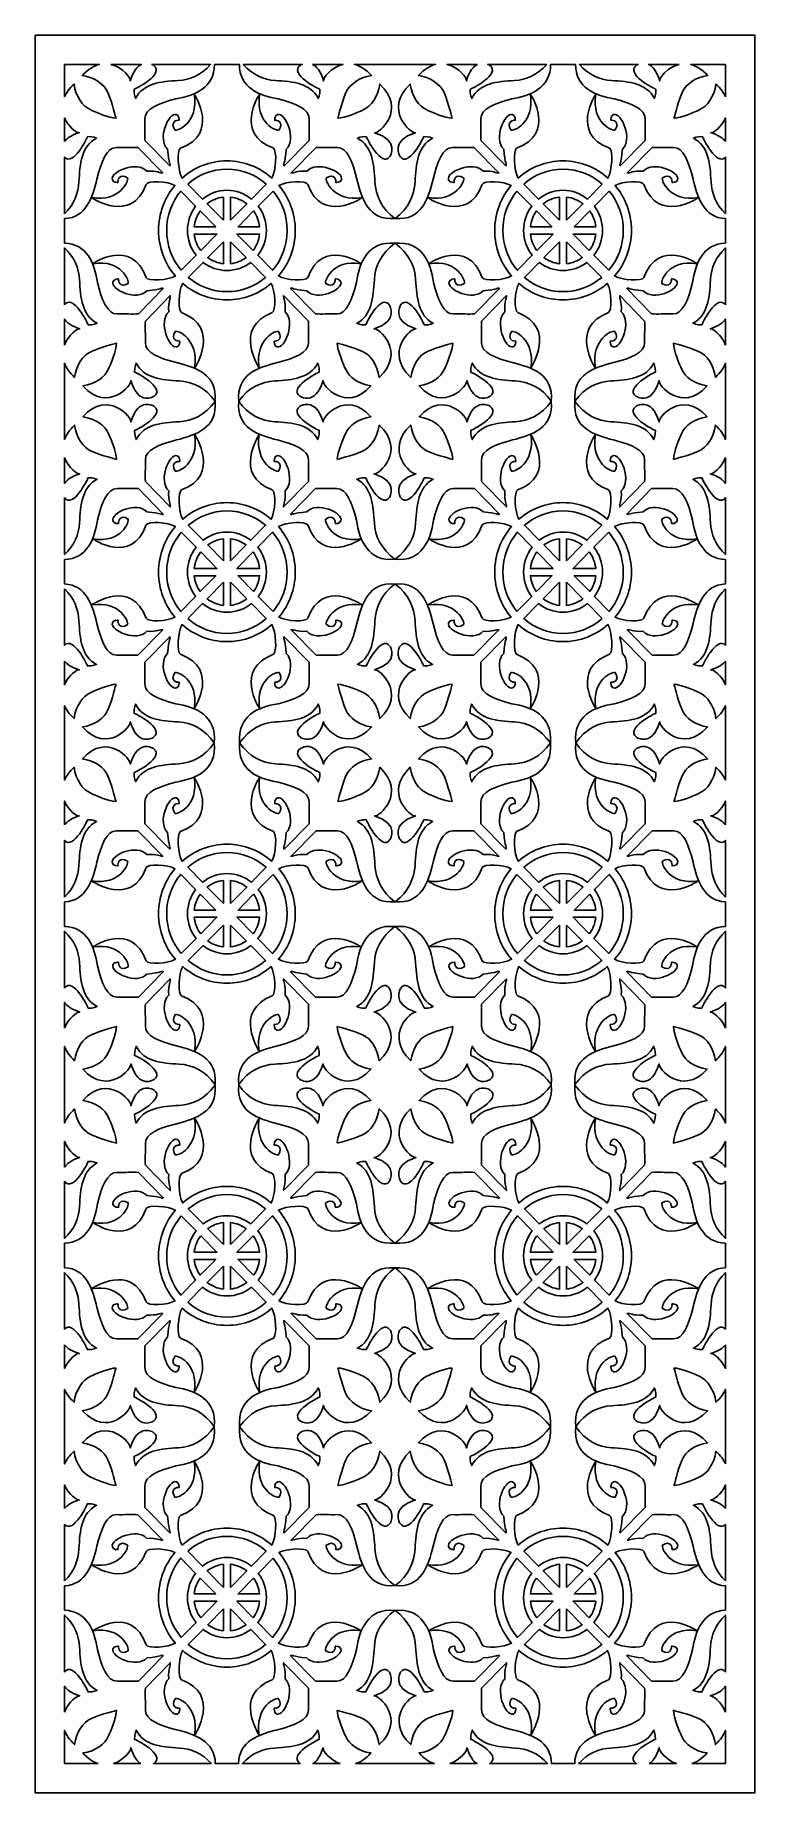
# Model space of a CAD drawing. Header units: centimetres. Extents: x -1.75 to 1.75, y -4.26 to 4.26.
import ezdxf

# ---------------------------------------------------------------- set-up
doc = ezdxf.new("R2010")
doc.units = ezdxf.units.CM
doc.header["$MEASUREMENT"] = 0
doc.layers.add('Layer 1', color=7, linetype='Continuous')

msp = doc.modelspace()

# ---------------------------------------------------------------- linework, layer by layer
at = {"layer": 'Layer 1', "color": 177}
for points, knots in [([(-1.74634, 4.26053), (-1.74634, 4.26053), (1.74635, 4.26053), (1.74635, 4.26053), (1.74635, 4.26053), (1.74635, 4.26053), (1.74635, -4.26053), (1.74635, -4.26053), (1.74635, -4.26053), (1.74635, -4.26053), (-1.74634, -4.26053), (-1.74634, -4.26053), (-1.74634, -4.26053), (-1.74634, -4.26053), (-1.74634, 4.26053), (-1.74634, 4.26053)], [0, 0, 0, 0, 0.2, 0.2, 0.2, 0.2, 0.4, 0.4, 0.4, 0.4, 0.6, 0.6, 0.6, 0.6, 1, 1, 1, 1]), ([(-1.60358, 3.96156), (-1.59474, 3.98169), (-1.58002, 4.00255), (-1.55752, 4.0236), (-1.55752, 4.0236), (-1.54763, 3.96068), (-1.51699, 3.9162), (-1.47634, 3.89784), (-1.47634, 3.89784), (-1.46149, 3.88982), (-1.38447, 3.85761), (-1.3545, 3.85771), (-1.3545, 3.85771), (-1.3545, 3.85771), (-1.35451, 3.85772), (-1.35451, 3.85772), (-1.35451, 3.85772), (-1.35444, 3.85768), (-1.35419, 3.85799), (-1.35421, 3.85803), (-1.35421, 3.85803), (-1.35421, 3.85803), (-1.3542, 3.85802), (-1.3542, 3.85802), (-1.3542, 3.85802), (-1.3542, 3.85802), (-1.37047, 3.92981), (-1.39338, 3.9821), (-1.39338, 3.9821), (-1.41145, 4.02339), (-1.45525, 4.0545), (-1.51719, 4.06454), (-1.51719, 4.06454), (-1.48865, 4.09604), (-1.46043, 4.11253), (-1.434, 4.11907), (-1.434, 4.11907), (-1.434, 4.11907), (-1.60358, 4.11907), (-1.60358, 4.11907), (-1.60358, 4.11907), (-1.60358, 4.11907), (-1.60358, 3.96156), (-1.60358, 3.96156)], [0, 0, 0, 0, 0.0833333, 0.0833333, 0.0833333, 0.0833333, 0.1666667, 0.1666667, 0.1666667, 0.1666667, 0.25, 0.25, 0.25, 0.25, 0.3333333, 0.3333333, 0.3333333, 0.3333333, 0.4166667, 0.4166667, 0.4166667, 0.4166667, 0.5, 0.5, 0.5, 0.5, 0.5833333, 0.5833333, 0.5833333, 0.5833333, 0.6666667, 0.6666667, 0.6666667, 0.6666667, 0.75, 0.75, 0.75, 0.75, 0.8333333, 0.8333333, 0.8333333, 0.8333333, 1, 1, 1, 1]), ([(1.6036, -2.6662), (1.59475, -2.64607), (1.58005, -2.6252), (1.55753, -2.60416), (1.55753, -2.60416), (1.54765, -2.66708), (1.517, -2.71156), (1.47636, -2.72991), (1.47636, -2.72991), (1.46151, -2.73794), (1.38448, -2.77015), (1.35451, -2.77005), (1.35451, -2.77005), (1.35451, -2.77005), (1.35453, -2.77004), (1.35453, -2.77004), (1.35453, -2.77004), (1.35445, -2.77007), (1.35421, -2.76977), (1.35423, -2.76973), (1.35423, -2.76973), (1.35423, -2.76973), (1.35422, -2.76975), (1.35422, -2.76975), (1.35422, -2.76975), (1.35422, -2.76975), (1.3705, -2.69796), (1.3934, -2.64566), (1.3934, -2.64566), (1.41147, -2.60438), (1.45526, -2.57326), (1.51722, -2.56322), (1.51722, -2.56322), (1.39489, -2.42823), (1.27832, -2.56867), (1.2849, -2.58873), (1.2849, -2.58873), (1.24696, -2.4633), (1.17201, -2.51319), (1.17201, -2.51319), (1.17201, -2.51319), (1.11305, -2.55437), (1.26477, -2.63144), (1.26614, -2.62935), (1.26614, -2.62935), (1.26899, -2.6593), (1.25675, -2.67168), (1.25893, -2.67397), (1.25893, -2.67397), (1.22141, -2.60026), (1.13672, -2.59197), (1.05058, -2.58739), (1.05058, -2.58739), (0.9861, -2.58395), (0.92416, -2.55221), (0.87698, -2.48629), (0.87698, -2.48629), (0.86449, -2.61818), (0.96703, -2.66049), (1.06365, -2.67601), (1.06365, -2.67601), (1.14673, -2.69723), (1.21506, -2.72421), (1.21424, -2.77214), (1.21424, -2.77214), (1.21356, -2.81171), (1.21547, -2.84984), (1.21409, -2.87754), (1.21409, -2.87754), (1.21409, -2.87754), (1.09305, -3.00047), (1.09305, -3.00047), (1.09305, -3.00047), (1.08686, -2.99279), (1.09731, -2.99408), (1.10352, -2.91972), (1.10352, -2.91972), (1.1553, -2.87173), (1.09962, -2.7402), (1.06033, -2.75228), (1.06033, -2.75228), (1.0465, -2.75655), (1.04661, -2.78036), (1.0479, -2.78007), (1.0479, -2.78007), (1.05636, -2.77813), (1.09388, -2.78582), (1.06907, -2.8266), (1.06907, -2.8266), (1.06047, -2.83534), (0.95198, -2.79586), (0.97434, -2.65356), (0.97434, -2.65356), (0.9713, -2.65663), (0.84968, -2.84413), (1.04096, -2.91555), (1.04096, -2.91555), (1.05953, -2.92554), (1.05395, -3.02497), (1.03305, -3.05975), (1.03305, -3.05975), (0.97475, -3.00821), (0.89866, -2.97693), (0.8156, -2.97693), (0.8156, -2.97693), (0.73255, -2.97693), (0.65645, -3.00821), (0.59816, -3.05975), (0.59816, -3.05975), (0.57726, -3.02497), (0.57168, -2.92554), (0.59025, -2.91555), (0.59025, -2.91555), (0.78153, -2.84413), (0.65991, -2.65663), (0.65686, -2.65356), (0.65686, -2.65356), (0.67923, -2.79586), (0.57074, -2.83534), (0.56213, -2.8266), (0.56213, -2.8266), (0.53733, -2.78582), (0.57485, -2.77813), (0.5833, -2.78007), (0.5833, -2.78007), (0.58459, -2.78036), (0.58471, -2.75655), (0.57087, -2.75228), (0.57087, -2.75228), (0.53159, -2.7402), (0.47591, -2.87173), (0.52768, -2.91972), (0.52768, -2.91972), (0.5339, -2.99408), (0.54435, -2.99279), (0.53816, -3.00047), (0.53816, -3.00047), (0.53816, -3.00047), (0.41712, -2.87754), (0.41712, -2.87754), (0.41712, -2.87754), (0.41574, -2.84984), (0.41764, -2.81171), (0.41697, -2.77214), (0.41697, -2.77214), (0.41615, -2.72421), (0.48448, -2.69723), (0.56756, -2.67601), (0.56756, -2.67601), (0.66418, -2.66049), (0.76672, -2.61818), (0.75422, -2.48629), (0.75422, -2.48629), (0.70705, -2.55221), (0.64511, -2.58395), (0.58063, -2.58739), (0.58063, -2.58739), (0.49449, -2.59197), (0.4098, -2.60026), (0.37228, -2.67397), (0.37228, -2.67397), (0.37446, -2.67168), (0.36221, -2.6593), (0.36507, -2.62935), (0.36507, -2.62935), (0.36644, -2.63144), (0.51816, -2.55437), (0.4592, -2.51319), (0.4592, -2.51319), (0.4592, -2.51319), (0.38425, -2.4633), (0.34631, -2.58873), (0.34631, -2.58873), (0.35289, -2.56867), (0.23632, -2.42823), (0.114, -2.56322), (0.114, -2.56322), (0.17594, -2.57326), (0.21974, -2.60438), (0.23781, -2.64566), (0.23781, -2.64566), (0.26072, -2.69796), (0.27699, -2.76975), (0.27699, -2.76975), (0.27699, -2.76975), (0.27699, -2.76975), (0.27698, -2.76973), (0.27698, -2.76973), (0.27698, -2.76973), (0.277, -2.76977), (0.27675, -2.77007), (0.27668, -2.77004), (0.27668, -2.77004), (0.27668, -2.77004), (0.2767, -2.77005), (0.2767, -2.77005), (0.2767, -2.77005), (0.24672, -2.77015), (0.1697, -2.73794), (0.15485, -2.72991), (0.15485, -2.72991), (0.1142, -2.71156), (0.08356, -2.66708), (0.07367, -2.60416), (0.07367, -2.60416), (-0.05924, -2.72839), (0.07904, -2.84678), (0.09879, -2.8401), (0.09879, -2.8401), (-0.02471, -2.87863), (0.02442, -2.95476), (0.02442, -2.95476), (0.02442, -2.95476), (0.06496, -3.01463), (0.14086, -2.86055), (0.13879, -2.85916), (0.13879, -2.85916), (0.16828, -2.85626), (0.18048, -2.86868), (0.18273, -2.86648), (0.18273, -2.86648), (0.11014, -2.90458), (0.10199, -2.99059), (0.09747, -3.07807), (0.09747, -3.07807), (0.0941, -3.14357), (0.06562, -3.20779), (0.00072, -3.25569), (0.00072, -3.25569), (0.12879, -3.26778), (0.16105, -3.16042), (0.18473, -3.0648), (0.18473, -3.0648), (0.20563, -2.98043), (0.2322, -2.91103), (0.27938, -2.91186), (0.27938, -2.91186), (0.31835, -2.91255), (0.3559, -2.91062), (0.38317, -2.91201), (0.38317, -2.91201), (0.38317, -2.91201), (0.50422, -3.03494), (0.50422, -3.03494), (0.50422, -3.03494), (0.48778, -3.03647), (0.48095, -3.02432), (0.42731, -3.02695), (0.42731, -3.02695), (0.38006, -2.97437), (0.24794, -3.02827), (0.25984, -3.06816), (0.25984, -3.06816), (0.26404, -3.08222), (0.28749, -3.0821), (0.2872, -3.08079), (0.2872, -3.08079), (0.28528, -3.0722), (0.29286, -3.03409), (0.33301, -3.05929), (0.33301, -3.05929), (0.34162, -3.06803), (0.29939, -3.17745), (0.15927, -3.15475), (0.15927, -3.15475), (0.1623, -3.15783), (0.35288, -3.28475), (0.42321, -3.09048), (0.42321, -3.09048), (0.42937, -3.07173), (0.53076, -3.07502), (0.56302, -3.09584), (0.56302, -3.09584), (0.51368, -3.15468), (0.48382, -3.23085), (0.48382, -3.31388), (0.48382, -3.31388), (0.48382, -3.39823), (0.51462, -3.47551), (0.56537, -3.53472), (0.56537, -3.53472), (0.53111, -3.55594), (0.43322, -3.56162), (0.42338, -3.54276), (0.42338, -3.54276), (0.35306, -3.34848), (0.16846, -3.47199), (0.16542, -3.47509), (0.16542, -3.47509), (0.30554, -3.45239), (0.3444, -3.56257), (0.3358, -3.5713), (0.3358, -3.5713), (0.29565, -3.5965), (0.28808, -3.55838), (0.28998, -3.5498), (0.28998, -3.5498), (0.29027, -3.5485), (0.26683, -3.54837), (0.26263, -3.56243), (0.26263, -3.56243), (0.25073, -3.60233), (0.38024, -3.65888), (0.42749, -3.60629), (0.42749, -3.60629), (0.50072, -3.59998), (0.49944, -3.58936), (0.50701, -3.59565), (0.50701, -3.59565), (0.50701, -3.59565), (0.38596, -3.71858), (0.38596, -3.71858), (0.38596, -3.71858), (0.35869, -3.71997), (0.32114, -3.71804), (0.28219, -3.71872), (0.28219, -3.71872), (0.23499, -3.71955), (0.20843, -3.65016), (0.18752, -3.56579), (0.18752, -3.56579), (0.17223, -3.46768), (0.13059, -3.36352), (0.00072, -3.37621), (0.00072, -3.37621), (0.06562, -3.42414), (0.09688, -3.48703), (0.10028, -3.55251), (0.10028, -3.55251), (0.10478, -3.64), (0.11293, -3.72601), (0.18551, -3.76412), (0.18551, -3.76412), (0.18326, -3.76191), (0.17107, -3.77433), (0.14158, -3.77144), (0.14158, -3.77144), (0.14364, -3.77005), (0.06775, -3.61595), (0.0272, -3.67584), (0.0272, -3.67584), (0.0272, -3.67584), (-0.02191, -3.75196), (0.10157, -3.7905), (0.10157, -3.7905), (0.08183, -3.7838), (-0.05645, -3.90219), (0.07647, -4.02642), (0.07647, -4.02642), (0.08634, -3.96351), (0.11699, -3.91904), (0.15765, -3.90067), (0.15765, -3.90067), (0.20912, -3.87743), (0.27982, -3.86088), (0.27982, -3.86088), (0.27982, -3.86088), (0.27982, -3.86088), (0.27981, -3.8609), (0.27981, -3.8609), (0.27981, -3.8609), (0.27983, -3.8609), (0.28015, -3.86113), (0.28011, -3.8612), (0.28011, -3.8612), (0.28011, -3.8612), (0.28012, -3.86119), (0.28012, -3.86119), (0.28012, -3.86119), (0.28021, -3.89163), (0.24849, -3.96986), (0.24061, -3.98492), (0.24061, -3.98492), (0.22252, -4.02622), (0.17873, -4.05734), (0.11679, -4.06736), (0.11679, -4.06736), (0.14188, -4.09505), (0.16673, -4.11114), (0.19032, -4.11906), (0.19032, -4.11906), (0.19032, -4.11906), (-0.1903, -4.11906), (-0.1903, -4.11906), (-0.1903, -4.11906), (-0.16671, -4.11114), (-0.14186, -4.09505), (-0.11678, -4.06736), (-0.11678, -4.06736), (-0.17871, -4.05734), (-0.2225, -4.02622), (-0.24059, -3.98492), (-0.24059, -3.98492), (-0.24848, -3.96986), (-0.2802, -3.89163), (-0.28011, -3.86119), (-0.28011, -3.86119), (-0.28011, -3.86119), (-0.2801, -3.8612), (-0.2801, -3.8612), (-0.2801, -3.8612), (-0.28013, -3.86113), (-0.27981, -3.8609), (-0.2798, -3.8609), (-0.2798, -3.8609), (-0.2798, -3.8609), (-0.27981, -3.86088), (-0.27981, -3.86088), (-0.27981, -3.86088), (-0.27981, -3.86088), (-0.20911, -3.87743), (-0.15763, -3.90067), (-0.15763, -3.90067), (-0.11697, -3.91904), (-0.08633, -3.96351), (-0.07645, -4.02642), (-0.07645, -4.02642), (0.05646, -3.90219), (-0.08182, -3.7838), (-0.10156, -3.7905), (-0.10156, -3.7905), (0.02194, -3.75196), (-0.02718, -3.67584), (-0.02718, -3.67584), (-0.02718, -3.67584), (-0.06773, -3.61595), (-0.14361, -3.77005), (-0.14156, -3.77144), (-0.14156, -3.77144), (-0.17105, -3.77433), (-0.18324, -3.76191), (-0.1855, -3.76412), (-0.1855, -3.76412), (-0.11292, -3.72601), (-0.10476, -3.64), (-0.10025, -3.55251), (-0.10025, -3.55251), (-0.09686, -3.48703), (-0.0656, -3.42414), (-0.0007, -3.37621), (-0.0007, -3.37621), (-0.13057, -3.36352), (-0.17222, -3.46768), (-0.1875, -3.56579), (-0.1875, -3.56579), (-0.20841, -3.65016), (-0.23497, -3.71955), (-0.28217, -3.71872), (-0.28217, -3.71872), (-0.32113, -3.71804), (-0.35867, -3.71997), (-0.38594, -3.71858), (-0.38594, -3.71858), (-0.38594, -3.71858), (-0.50699, -3.59565), (-0.50699, -3.59565), (-0.50699, -3.59565), (-0.49943, -3.58936), (-0.5007, -3.59998), (-0.42747, -3.60629), (-0.42747, -3.60629), (-0.38022, -3.65888), (-0.25071, -3.60233), (-0.26261, -3.56243), (-0.26261, -3.56243), (-0.26681, -3.54837), (-0.29025, -3.5485), (-0.28997, -3.5498), (-0.28997, -3.5498), (-0.28806, -3.55838), (-0.29563, -3.5965), (-0.33578, -3.5713), (-0.33578, -3.5713), (-0.34438, -3.56257), (-0.30552, -3.45239), (-0.16541, -3.47509), (-0.16541, -3.47509), (-0.16844, -3.47199), (-0.35304, -3.34848), (-0.42336, -3.54276), (-0.42336, -3.54276), (-0.4332, -3.56162), (-0.53109, -3.55594), (-0.56536, -3.53472), (-0.56536, -3.53472), (-0.51461, -3.47551), (-0.48381, -3.39823), (-0.48381, -3.31388), (-0.48381, -3.31388), (-0.48381, -3.23085), (-0.51367, -3.15468), (-0.563, -3.09584), (-0.563, -3.09584), (-0.53074, -3.07502), (-0.42936, -3.07173), (-0.42319, -3.09048), (-0.42319, -3.09048), (-0.35286, -3.28475), (-0.16228, -3.15783), (-0.15925, -3.15475), (-0.15925, -3.15475), (-0.29937, -3.17745), (-0.3416, -3.06803), (-0.33299, -3.05929), (-0.33299, -3.05929), (-0.29284, -3.03409), (-0.28527, -3.0722), (-0.28718, -3.08079), (-0.28718, -3.08079), (-0.28747, -3.0821), (-0.26402, -3.08222), (-0.25983, -3.06816), (-0.25983, -3.06816), (-0.24793, -3.02827), (-0.38005, -2.97437), (-0.4273, -3.02695), (-0.4273, -3.02695), (-0.48093, -3.02432), (-0.48776, -3.03647), (-0.5042, -3.03494), (-0.5042, -3.03494), (-0.5042, -3.03494), (-0.38316, -2.91201), (-0.38316, -2.91201), (-0.38316, -2.91201), (-0.35588, -2.91062), (-0.31834, -2.91255), (-0.27937, -2.91186), (-0.27937, -2.91186), (-0.23218, -2.91103), (-0.20561, -2.98043), (-0.18472, -3.0648), (-0.18472, -3.0648), (-0.16104, -3.16042), (-0.12878, -3.26778), (-0.0007, -3.25569), (-0.0007, -3.25569), (-0.06561, -3.20779), (-0.09408, -3.14357), (-0.09746, -3.07807), (-0.09746, -3.07807), (-0.10197, -2.99059), (-0.11013, -2.90458), (-0.18271, -2.86648), (-0.18271, -2.86648), (-0.18046, -2.86868), (-0.16826, -2.85626), (-0.13878, -2.85916), (-0.13878, -2.85916), (-0.14084, -2.86055), (-0.06494, -3.01463), (-0.0244, -2.95476), (-0.0244, -2.95476), (-0.0244, -2.95476), (0.02472, -2.87863), (-0.09877, -2.8401), (-0.09877, -2.8401), (-0.07902, -2.84678), (0.05926, -2.72839), (-0.07366, -2.60416), (-0.07366, -2.60416), (-0.08354, -2.66708), (-0.11418, -2.71156), (-0.15484, -2.72991), (-0.15484, -2.72991), (-0.16969, -2.73794), (-0.24671, -2.77015), (-0.27668, -2.77005), (-0.27668, -2.77005), (-0.27668, -2.77005), (-0.27667, -2.77004), (-0.27667, -2.77004), (-0.27667, -2.77004), (-0.27674, -2.77007), (-0.27698, -2.76977), (-0.27696, -2.76973), (-0.27696, -2.76973), (-0.27696, -2.76973), (-0.27697, -2.76975), (-0.27697, -2.76975), (-0.27697, -2.76975), (-0.27697, -2.76975), (-0.2607, -2.69796), (-0.23779, -2.64566), (-0.23779, -2.64566), (-0.21972, -2.60438), (-0.17592, -2.57326), (-0.11398, -2.56322), (-0.11398, -2.56322), (-0.2363, -2.42823), (-0.35287, -2.56867), (-0.34629, -2.58873), (-0.34629, -2.58873), (-0.38423, -2.4633), (-0.45919, -2.51319), (-0.45919, -2.51319), (-0.45919, -2.51319), (-0.51814, -2.55437), (-0.36642, -2.63144), (-0.36505, -2.62935), (-0.36505, -2.62935), (-0.3622, -2.6593), (-0.37444, -2.67168), (-0.37226, -2.67397), (-0.37226, -2.67397), (-0.40978, -2.60026), (-0.49447, -2.59197), (-0.58061, -2.58739), (-0.58061, -2.58739), (-0.6451, -2.58395), (-0.70703, -2.55221), (-0.75421, -2.48629), (-0.75421, -2.48629), (-0.7667, -2.61818), (-0.66416, -2.66049), (-0.56754, -2.67601), (-0.56754, -2.67601), (-0.48446, -2.69723), (-0.41613, -2.72421), (-0.41695, -2.77214), (-0.41695, -2.77214), (-0.41762, -2.81171), (-0.41573, -2.84984), (-0.4171, -2.87754), (-0.4171, -2.87754), (-0.4171, -2.87754), (-0.53814, -3.00047), (-0.53814, -3.00047), (-0.53814, -3.00047), (-0.54433, -2.99279), (-0.53388, -2.99408), (-0.52767, -2.91972), (-0.52767, -2.91972), (-0.47589, -2.87173), (-0.53157, -2.7402), (-0.57086, -2.75228), (-0.57086, -2.75228), (-0.58469, -2.75655), (-0.58458, -2.78036), (-0.58329, -2.78007), (-0.58329, -2.78007), (-0.57483, -2.77813), (-0.53731, -2.78582), (-0.56211, -2.8266), (-0.56211, -2.8266), (-0.57072, -2.83534), (-0.6792, -2.79586), (-0.65685, -2.65356), (-0.65685, -2.65356), (-0.65989, -2.65663), (-0.78152, -2.84413), (-0.59023, -2.91555), (-0.59023, -2.91555), (-0.57166, -2.92554), (-0.57724, -3.02497), (-0.59814, -3.05975), (-0.59814, -3.05975), (-0.65644, -3.00821), (-0.73253, -2.97693), (-0.81559, -2.97693), (-0.81559, -2.97693), (-0.89865, -2.97693), (-0.97473, -3.00821), (-1.03303, -3.05975), (-1.03303, -3.05975), (-1.05393, -3.02497), (-1.05952, -2.92554), (-1.04095, -2.91555), (-1.04095, -2.91555), (-0.84965, -2.84413), (-0.97129, -2.65663), (-0.97432, -2.65356), (-0.97432, -2.65356), (-0.95197, -2.79586), (-1.06046, -2.83534), (-1.06906, -2.8266), (-1.06906, -2.8266), (-1.09386, -2.78582), (-1.05634, -2.77813), (-1.04789, -2.78007), (-1.04789, -2.78007), (-1.0466, -2.78036), (-1.04648, -2.75655), (-1.06032, -2.75228), (-1.06032, -2.75228), (-1.09961, -2.7402), (-1.15528, -2.87173), (-1.1035, -2.91972), (-1.1035, -2.91972), (-1.09729, -2.99408), (-1.08684, -2.99279), (-1.09303, -3.00047), (-1.09303, -3.00047), (-1.09303, -3.00047), (-1.21408, -2.87754), (-1.21408, -2.87754), (-1.21408, -2.87754), (-1.21545, -2.84984), (-1.21355, -2.81171), (-1.21423, -2.77214), (-1.21423, -2.77214), (-1.21504, -2.72421), (-1.14671, -2.69723), (-1.06363, -2.67601), (-1.06363, -2.67601), (-0.96701, -2.66049), (-0.86447, -2.61818), (-0.87697, -2.48629), (-0.87697, -2.48629), (-0.92415, -2.55221), (-0.98608, -2.58395), (-1.05057, -2.58739), (-1.05057, -2.58739), (-1.1367, -2.59197), (-1.22139, -2.60026), (-1.25891, -2.67397), (-1.25891, -2.67397), (-1.25674, -2.67168), (-1.26898, -2.6593), (-1.26612, -2.62935), (-1.26612, -2.62935), (-1.26475, -2.63144), (-1.11303, -2.55437), (-1.17198, -2.51319), (-1.17198, -2.51319), (-1.17198, -2.51319), (-1.24694, -2.4633), (-1.28488, -2.58873), (-1.28488, -2.58873), (-1.2783, -2.56867), (-1.39487, -2.42823), (-1.51719, -2.56322), (-1.51719, -2.56322), (-1.45525, -2.57326), (-1.41145, -2.60438), (-1.39338, -2.64566), (-1.39338, -2.64566), (-1.37047, -2.69796), (-1.3542, -2.76975), (-1.3542, -2.76975), (-1.3542, -2.76975), (-1.3542, -2.76975), (-1.35421, -2.76973), (-1.35421, -2.76973), (-1.35421, -2.76973), (-1.35419, -2.76977), (-1.35444, -2.77007), (-1.35451, -2.77004), (-1.35451, -2.77004), (-1.35451, -2.77004), (-1.3545, -2.77005), (-1.3545, -2.77005), (-1.3545, -2.77005), (-1.38447, -2.77015), (-1.46149, -2.73794), (-1.47634, -2.72991), (-1.47634, -2.72991), (-1.51699, -2.71156), (-1.54763, -2.66708), (-1.55752, -2.60416), (-1.55752, -2.60416), (-1.58002, -2.6252), (-1.59474, -2.64607), (-1.60358, -2.6662), (-1.60358, -2.6662), (-1.60358, -2.6662), (-1.60358, -2.30498), (-1.60358, -2.30498), (-1.60358, -2.30498), (-1.59474, -2.3251), (-1.58002, -2.34597), (-1.55752, -2.367), (-1.55752, -2.367), (-1.54763, -2.30409), (-1.51699, -2.25961), (-1.47634, -2.24126), (-1.47634, -2.24126), (-1.46149, -2.23323), (-1.38447, -2.20103), (-1.3545, -2.20113), (-1.3545, -2.20113), (-1.3545, -2.20113), (-1.35451, -2.20114), (-1.35451, -2.20114), (-1.35451, -2.20114), (-1.35444, -2.2011), (-1.35419, -2.20141), (-1.35421, -2.20144), (-1.35421, -2.20144), (-1.35421, -2.20144), (-1.3542, -2.20142), (-1.3542, -2.20142), (-1.3542, -2.20142), (-1.3542, -2.20142), (-1.37047, -2.27322), (-1.39338, -2.32551), (-1.39338, -2.32551), (-1.41145, -2.36679), (-1.45525, -2.39791), (-1.51719, -2.40795), (-1.51719, -2.40795), (-1.39487, -2.54294), (-1.2783, -2.40251), (-1.28488, -2.38245), (-1.28488, -2.38245), (-1.24694, -2.50787), (-1.17198, -2.45798), (-1.17198, -2.45798), (-1.17198, -2.45798), (-1.11303, -2.4168), (-1.26475, -2.33973), (-1.26612, -2.34182), (-1.26612, -2.34182), (-1.26898, -2.31188), (-1.25674, -2.29949), (-1.25891, -2.2972), (-1.25891, -2.2972), (-1.22139, -2.37092), (-1.1367, -2.3792), (-1.05057, -2.38379), (-1.05057, -2.38379), (-0.98608, -2.38721), (-0.92415, -2.41896), (-0.87697, -2.48488), (-0.87697, -2.48488), (-0.86447, -2.35299), (-0.96701, -2.31068), (-1.06363, -2.29516), (-1.06363, -2.29516), (-1.14671, -2.27394), (-1.21504, -2.24696), (-1.21423, -2.19904), (-1.21423, -2.19904), (-1.21355, -2.15946), (-1.21545, -2.12133), (-1.21408, -2.09363), (-1.21408, -2.09363), (-1.21408, -2.09363), (-1.09303, -1.9707), (-1.09303, -1.9707), (-1.09303, -1.9707), (-1.08684, -1.97838), (-1.09729, -1.97709), (-1.1035, -2.05145), (-1.1035, -2.05145), (-1.15528, -2.09944), (-1.09961, -2.23097), (-1.06032, -2.21889), (-1.06032, -2.21889), (-1.04648, -2.21462), (-1.0466, -2.19081), (-1.04789, -2.1911), (-1.04789, -2.1911), (-1.05634, -2.19305), (-1.09386, -2.18535), (-1.06906, -2.14458), (-1.06906, -2.14458), (-1.06046, -2.13584), (-0.95197, -2.17531), (-0.97432, -2.3176), (-0.97432, -2.3176), (-0.97129, -2.31453), (-0.84965, -2.12705), (-1.04095, -2.05562), (-1.04095, -2.05562), (-1.05952, -2.04563), (-1.05393, -1.9462), (-1.03303, -1.91142), (-1.03303, -1.91142), (-0.97473, -1.96296), (-0.89865, -1.99424), (-0.81559, -1.99424), (-0.81559, -1.99424), (-0.73253, -1.99424), (-0.65644, -1.96296), (-0.59814, -1.91142), (-0.59814, -1.91142), (-0.57724, -1.9462), (-0.57166, -2.04563), (-0.59023, -2.05562), (-0.59023, -2.05562), (-0.78152, -2.12705), (-0.65989, -2.31453), (-0.65685, -2.3176), (-0.65685, -2.3176), (-0.6792, -2.17531), (-0.57072, -2.13584), (-0.56211, -2.14458), (-0.56211, -2.14458), (-0.53731, -2.18535), (-0.57483, -2.19305), (-0.58329, -2.1911), (-0.58329, -2.1911), (-0.58458, -2.19081), (-0.58469, -2.21462), (-0.57086, -2.21889), (-0.57086, -2.21889), (-0.53157, -2.23097), (-0.47589, -2.09944), (-0.52767, -2.05145), (-0.52767, -2.05145), (-0.53388, -1.97709), (-0.54433, -1.97838), (-0.53814, -1.9707), (-0.53814, -1.9707), (-0.53814, -1.9707), (-0.4171, -2.09363), (-0.4171, -2.09363), (-0.4171, -2.09363), (-0.41573, -2.12133), (-0.41762, -2.15946), (-0.41695, -2.19904), (-0.41695, -2.19904), (-0.41613, -2.24696), (-0.48446, -2.27394), (-0.56754, -2.29516), (-0.56754, -2.29516), (-0.66416, -2.31068), (-0.7667, -2.35299), (-0.75421, -2.48488), (-0.75421, -2.48488), (-0.70703, -2.41896), (-0.6451, -2.38721), (-0.58061, -2.38379), (-0.58061, -2.38379), (-0.49447, -2.3792), (-0.40978, -2.37092), (-0.37226, -2.2972), (-0.37226, -2.2972), (-0.37444, -2.29949), (-0.3622, -2.31188), (-0.36505, -2.34182), (-0.36505, -2.34182), (-0.36642, -2.33973), (-0.51814, -2.4168), (-0.45919, -2.45798), (-0.45919, -2.45798), (-0.45919, -2.45798), (-0.38423, -2.50787), (-0.34629, -2.38245), (-0.34629, -2.38245), (-0.35287, -2.40251), (-0.2363, -2.54294), (-0.11398, -2.40795), (-0.11398, -2.40795), (-0.17592, -2.39791), (-0.21972, -2.36679), (-0.23779, -2.32551), (-0.23779, -2.32551), (-0.2607, -2.27322), (-0.27697, -2.20142), (-0.27697, -2.20142), (-0.27697, -2.20142), (-0.27697, -2.20142), (-0.27696, -2.20144), (-0.27696, -2.20144), (-0.27696, -2.20144), (-0.27698, -2.20141), (-0.27674, -2.2011), (-0.27667, -2.20114), (-0.27667, -2.20114), (-0.27667, -2.20114), (-0.27668, -2.20113), (-0.27668, -2.20113), (-0.27668, -2.20113), (-0.24671, -2.20103), (-0.16969, -2.23323), (-0.15484, -2.24126), (-0.15484, -2.24126), (-0.11418, -2.25961), (-0.08354, -2.30409), (-0.07366, -2.367), (-0.07366, -2.367), (0.05926, -2.24278), (-0.07902, -2.12439), (-0.09877, -2.13107), (-0.09877, -2.13107), (0.02472, -2.09254), (-0.0244, -2.01642), (-0.0244, -2.01642), (-0.0244, -2.01642), (-0.06494, -1.95654), (-0.14084, -2.11062), (-0.13878, -2.11202), (-0.13878, -2.11202), (-0.16826, -2.11492), (-0.18046, -2.10248), (-0.18271, -2.10469), (-0.18271, -2.10469), (-0.11013, -2.06659), (-0.10197, -1.98058), (-0.09746, -1.8931), (-0.09746, -1.8931), (-0.09408, -1.82761), (-0.06561, -1.76339), (-0.0007, -1.71547), (-0.0007, -1.71547), (-0.12878, -1.70339), (-0.16104, -1.81075), (-0.18472, -1.90637), (-0.18472, -1.90637), (-0.20561, -1.99075), (-0.23218, -2.06014), (-0.27937, -2.05931), (-0.27937, -2.05931), (-0.31834, -2.05863), (-0.35588, -2.06055), (-0.38316, -2.05916), (-0.38316, -2.05916), (-0.38316, -2.05916), (-0.5042, -1.93623), (-0.5042, -1.93623), (-0.5042, -1.93623), (-0.48776, -1.9347), (-0.48093, -1.94685), (-0.4273, -1.94422), (-0.4273, -1.94422), (-0.38005, -1.9968), (-0.24793, -1.9429), (-0.25983, -1.90301), (-0.25983, -1.90301), (-0.26402, -1.88895), (-0.28747, -1.88907), (-0.28718, -1.89038), (-0.28718, -1.89038), (-0.28527, -1.89897), (-0.29284, -1.93708), (-0.33299, -1.91188), (-0.33299, -1.91188), (-0.3416, -1.90315), (-0.29937, -1.79372), (-0.15925, -1.81642), (-0.15925, -1.81642), (-0.16228, -1.81334), (-0.35286, -1.68641), (-0.42319, -1.88068), (-0.42319, -1.88068), (-0.42936, -1.89944), (-0.53074, -1.89615), (-0.563, -1.87533), (-0.563, -1.87533), (-0.51367, -1.81649), (-0.48381, -1.74033), (-0.48381, -1.65729), (-0.48381, -1.65729), (-0.48381, -1.57294), (-0.51461, -1.49566), (-0.56536, -1.43646), (-0.56536, -1.43646), (-0.53109, -1.41523), (-0.4332, -1.40956), (-0.42336, -1.42841), (-0.42336, -1.42841), (-0.35304, -1.62269), (-0.16844, -1.49918), (-0.16541, -1.49608), (-0.16541, -1.49608), (-0.30552, -1.51879), (-0.34438, -1.40859), (-0.33578, -1.39987), (-0.33578, -1.39987), (-0.29563, -1.37468), (-0.28806, -1.41279), (-0.28997, -1.42137), (-0.28997, -1.42137), (-0.29025, -1.42267), (-0.26681, -1.42281), (-0.26261, -1.40875), (-0.26261, -1.40875), (-0.25071, -1.36885), (-0.38022, -1.3123), (-0.42747, -1.36488), (-0.42747, -1.36488), (-0.5007, -1.37119), (-0.49943, -1.38181), (-0.50699, -1.37552), (-0.50699, -1.37552), (-0.50699, -1.37552), (-0.38594, -1.25259), (-0.38594, -1.25259), (-0.38594, -1.25259), (-0.35867, -1.2512), (-0.32113, -1.25313), (-0.28217, -1.25245), (-0.28217, -1.25245), (-0.23497, -1.25162), (-0.20841, -1.32102), (-0.1875, -1.40538), (-0.1875, -1.40538), (-0.17222, -1.50349), (-0.13057, -1.60765), (-0.0007, -1.59496), (-0.0007, -1.59496), (-0.0656, -1.54704), (-0.09686, -1.48414), (-0.10025, -1.41866), (-0.10025, -1.41866), (-0.10476, -1.33117), (-0.11292, -1.24516), (-0.1855, -1.20705), (-0.1855, -1.20705), (-0.18324, -1.20926), (-0.17105, -1.19684), (-0.14156, -1.19973), (-0.14156, -1.19973), (-0.14361, -1.20112), (-0.06773, -1.35521), (-0.02718, -1.29533), (-0.02718, -1.29533), (-0.02718, -1.29533), (0.02194, -1.21921), (-0.10156, -1.18067), (-0.10156, -1.18067), (-0.08182, -1.18737), (0.05646, -1.06898), (-0.07645, -0.94476), (-0.07645, -0.94476), (-0.08633, -1.00766), (-0.11697, -1.05213), (-0.15763, -1.0705), (-0.15763, -1.0705), (-0.20911, -1.09374), (-0.27981, -1.11029), (-0.27981, -1.11029), (-0.27981, -1.11029), (-0.27981, -1.11029), (-0.2798, -1.11028), (-0.2798, -1.11028), (-0.2798, -1.11028), (-0.27981, -1.11028), (-0.28013, -1.11005), (-0.2801, -1.10997), (-0.2801, -1.10997), (-0.2801, -1.10997), (-0.28011, -1.10998), (-0.28011, -1.10998), (-0.28011, -1.10998), (-0.2802, -1.07954), (-0.24848, -1.00131), (-0.24059, -0.98625), (-0.24059, -0.98625), (-0.2225, -0.94495), (-0.17871, -0.91383), (-0.11678, -0.9038), (-0.11678, -0.9038), (-0.23909, -0.76882), (-0.35566, -0.90925), (-0.34907, -0.9293), (-0.34907, -0.9293), (-0.38702, -0.80388), (-0.46196, -0.85376), (-0.46196, -0.85376), (-0.46196, -0.85376), (-0.52094, -0.89495), (-0.3692, -0.97201), (-0.36784, -0.96993), (-0.36784, -0.96993), (-0.36499, -0.99988), (-0.37722, -1.01226), (-0.37505, -1.01454), (-0.37505, -1.01454), (-0.41257, -0.94084), (-0.49727, -0.93256), (-0.58341, -0.92798), (-0.58341, -0.92798), (-0.64787, -0.92453), (-0.71112, -0.89562), (-0.7583, -0.82971), (-0.7583, -0.82971), (-0.77019, -0.95977), (-0.66449, -0.99255), (-0.57033, -1.01658), (-0.57033, -1.01658), (-0.48726, -1.03782), (-0.41893, -1.0648), (-0.41975, -1.11272), (-0.41975, -1.11272), (-0.42042, -1.15229), (-0.41852, -1.19042), (-0.41988, -1.21812), (-0.41988, -1.21812), (-0.41988, -1.21812), (-0.54093, -1.34105), (-0.54093, -1.34105), (-0.54093, -1.34105), (-0.54243, -1.32436), (-0.53048, -1.31743), (-0.53307, -1.26295), (-0.53307, -1.26295), (-0.48129, -1.21497), (-0.53436, -1.08078), (-0.57364, -1.09287), (-0.57364, -1.09287), (-0.58748, -1.09713), (-0.58736, -1.12094), (-0.58607, -1.12064), (-0.58607, -1.12064), (-0.57762, -1.11871), (-0.5401, -1.1264), (-0.5649, -1.16717), (-0.5649, -1.16717), (-0.5735, -1.17591), (-0.68126, -1.13303), (-0.6589, -0.99074), (-0.6589, -0.99074), (-0.66194, -0.9938), (-0.78691, -1.18736), (-0.59562, -1.25877), (-0.59562, -1.25877), (-0.57715, -1.26504), (-0.58039, -1.368), (-0.6009, -1.40077), (-0.6009, -1.40077), (-0.65883, -1.35066), (-0.73383, -1.32034), (-0.81559, -1.32034), (-0.81559, -1.32034), (-0.89735, -1.32034), (-0.97234, -1.35066), (-1.03028, -1.40077), (-1.03028, -1.40077), (-1.05078, -1.368), (-1.05403, -1.26504), (-1.03555, -1.25877), (-1.03555, -1.25877), (-0.84426, -1.18736), (-0.96924, -0.9938), (-0.97227, -0.99074), (-0.97227, -0.99074), (-0.94991, -1.13303), (-1.05768, -1.17591), (-1.06627, -1.16717), (-1.06627, -1.16717), (-1.09108, -1.1264), (-1.05355, -1.11871), (-1.0451, -1.12064), (-1.0451, -1.12064), (-1.04382, -1.12094), (-1.04369, -1.09713), (-1.05753, -1.09287), (-1.05753, -1.09287), (-1.09681, -1.08078), (-1.14988, -1.21497), (-1.0981, -1.26295), (-1.0981, -1.26295), (-1.10069, -1.31743), (-1.08874, -1.32436), (-1.09024, -1.34105), (-1.09024, -1.34105), (-1.09024, -1.34105), (-1.21129, -1.21812), (-1.21129, -1.21812), (-1.21129, -1.21812), (-1.21265, -1.19042), (-1.21076, -1.15229), (-1.21142, -1.11272), (-1.21142, -1.11272), (-1.21225, -1.0648), (-1.14391, -1.03782), (-1.06084, -1.01658), (-1.06084, -1.01658), (-0.96668, -0.99255), (-0.86098, -0.95977), (-0.87287, -0.82971), (-0.87287, -0.82971), (-0.92005, -0.89562), (-0.98329, -0.92453), (-1.04777, -0.92798), (-1.04777, -0.92798), (-1.13391, -0.93256), (-1.2186, -0.94084), (-1.25613, -1.01454), (-1.25613, -1.01454), (-1.25395, -1.01226), (-1.26619, -0.99988), (-1.26333, -0.96993), (-1.26333, -0.96993), (-1.26197, -0.97201), (-1.11023, -0.89495), (-1.16921, -0.85376), (-1.16921, -0.85376), (-1.16921, -0.85376), (-1.24415, -0.80388), (-1.2821, -0.9293), (-1.2821, -0.9293), (-1.27551, -0.90925), (-1.39208, -0.76882), (-1.5144, -0.9038), (-1.5144, -0.9038), (-1.45246, -0.91383), (-1.40867, -0.94495), (-1.39058, -0.98625), (-1.39058, -0.98625), (-1.3827, -1.00131), (-1.35098, -1.07954), (-1.35107, -1.10998), (-1.35107, -1.10998), (-1.35107, -1.10998), (-1.35108, -1.10997), (-1.35108, -1.10997), (-1.35108, -1.10997), (-1.35104, -1.11005), (-1.35136, -1.11028), (-1.35138, -1.11028), (-1.35138, -1.11028), (-1.35138, -1.11028), (-1.35137, -1.11029), (-1.35137, -1.11029), (-1.35137, -1.11029), (-1.35137, -1.11029), (-1.42206, -1.09374), (-1.47354, -1.0705), (-1.47354, -1.0705), (-1.51421, -1.05213), (-1.54484, -1.00766), (-1.55472, -0.94476), (-1.55472, -0.94476), (-1.57978, -0.96818), (-1.59519, -0.99139), (-1.60358, -1.0136), (-1.60358, -1.0136), (-1.60358, -1.0136), (-1.60358, -0.64228), (-1.60358, -0.64228), (-1.60358, -0.64228), (-1.59519, -0.66448), (-1.57978, -0.6877), (-1.55472, -0.71112), (-1.55472, -0.71112), (-1.54484, -0.64822), (-1.51421, -0.60375), (-1.47354, -0.58537), (-1.47354, -0.58537), (-1.42206, -0.56214), (-1.35137, -0.54559), (-1.35137, -0.54559), (-1.35137, -0.54559), (-1.35137, -0.54559), (-1.35138, -0.5456), (-1.35138, -0.5456), (-1.35138, -0.5456), (-1.35136, -0.5456), (-1.35104, -0.54583), (-1.35108, -0.5459), (-1.35108, -0.5459), (-1.35108, -0.5459), (-1.35107, -0.54589), (-1.35107, -0.54589), (-1.35107, -0.54589), (-1.35098, -0.57634), (-1.3827, -0.65457), (-1.39058, -0.66963), (-1.39058, -0.66963), (-1.40867, -0.71093), (-1.45246, -0.74204), (-1.5144, -0.75207), (-1.5144, -0.75207), (-1.39208, -0.88706), (-1.27551, -0.74662), (-1.2821, -0.72658), (-1.2821, -0.72658), (-1.24415, -0.85199), (-1.16921, -0.80211), (-1.16921, -0.80211), (-1.16921, -0.80211), (-1.11023, -0.76092), (-1.26197, -0.68386), (-1.26333, -0.68595), (-1.26333, -0.68595), (-1.26619, -0.656), (-1.25395, -0.64362), (-1.25613, -0.64133), (-1.25613, -0.64133), (-1.2186, -0.71504), (-1.13391, -0.72332), (-1.04777, -0.7279), (-1.04777, -0.7279), (-0.98329, -0.73135), (-0.92005, -0.76026), (-0.87287, -0.82617), (-0.87287, -0.82617), (-0.86098, -0.69611), (-0.96668, -0.66333), (-1.06084, -0.63929), (-1.06084, -0.63929), (-1.14391, -0.61806), (-1.21225, -0.59108), (-1.21142, -0.54315), (-1.21142, -0.54315), (-1.21076, -0.50358), (-1.21265, -0.46545), (-1.21129, -0.43776), (-1.21129, -0.43776), (-1.21129, -0.43776), (-1.09024, -0.31483), (-1.09024, -0.31483), (-1.09024, -0.31483), (-1.08874, -0.33152), (-1.10069, -0.33845), (-1.0981, -0.39293), (-1.0981, -0.39293), (-1.14988, -0.44091), (-1.09681, -0.5751), (-1.05753, -0.56301), (-1.05753, -0.56301), (-1.04369, -0.55874), (-1.04382, -0.53495), (-1.0451, -0.53523), (-1.0451, -0.53523), (-1.05355, -0.53716), (-1.09108, -0.52948), (-1.06627, -0.4887), (-1.06627, -0.4887), (-1.05768, -0.47997), (-0.94991, -0.52284), (-0.97227, -0.66514), (-0.97227, -0.66514), (-0.96924, -0.66208), (-0.84426, -0.46852), (-1.03555, -0.3971), (-1.03555, -0.3971), (-1.05403, -0.39084), (-1.05078, -0.28788), (-1.03028, -0.2551), (-1.03028, -0.2551), (-0.97234, -0.30522), (-0.89735, -0.33554), (-0.81559, -0.33554), (-0.81559, -0.33554), (-0.73383, -0.33554), (-0.65883, -0.30522), (-0.6009, -0.2551), (-0.6009, -0.2551), (-0.58039, -0.28788), (-0.57715, -0.39084), (-0.59562, -0.3971), (-0.59562, -0.3971), (-0.78691, -0.46852), (-0.66194, -0.66208), (-0.6589, -0.66514), (-0.6589, -0.66514), (-0.68126, -0.52284), (-0.5735, -0.47997), (-0.5649, -0.4887), (-0.5649, -0.4887), (-0.5401, -0.52948), (-0.57762, -0.53716), (-0.58607, -0.53523), (-0.58607, -0.53523), (-0.58736, -0.53495), (-0.58748, -0.55874), (-0.57364, -0.56301), (-0.57364, -0.56301), (-0.53436, -0.5751), (-0.48129, -0.44091), (-0.53307, -0.39293), (-0.53307, -0.39293), (-0.53048, -0.33845), (-0.54243, -0.33152), (-0.54093, -0.31483), (-0.54093, -0.31483), (-0.54093, -0.31483), (-0.41988, -0.43776), (-0.41988, -0.43776), (-0.41988, -0.43776), (-0.41852, -0.46545), (-0.42042, -0.50358), (-0.41975, -0.54315), (-0.41975, -0.54315), (-0.41893, -0.59108), (-0.48726, -0.61806), (-0.57033, -0.63929), (-0.57033, -0.63929), (-0.66449, -0.66333), (-0.77019, -0.69611), (-0.7583, -0.82617), (-0.7583, -0.82617), (-0.71112, -0.76026), (-0.64787, -0.73135), (-0.58341, -0.7279), (-0.58341, -0.7279), (-0.49727, -0.72332), (-0.41257, -0.71504), (-0.37505, -0.64133), (-0.37505, -0.64133), (-0.37722, -0.64362), (-0.36499, -0.656), (-0.36784, -0.68595), (-0.36784, -0.68595), (-0.3692, -0.68386), (-0.52094, -0.76092), (-0.46196, -0.80211), (-0.46196, -0.80211), (-0.46196, -0.80211), (-0.38702, -0.85199), (-0.34907, -0.72658), (-0.34907, -0.72658), (-0.35566, -0.74662), (-0.23909, -0.88706), (-0.11678, -0.75207), (-0.11678, -0.75207), (-0.17871, -0.74204), (-0.2225, -0.71093), (-0.24059, -0.66963), (-0.24059, -0.66963), (-0.24848, -0.65457), (-0.2802, -0.57634), (-0.28011, -0.54589), (-0.28011, -0.54589), (-0.28011, -0.54589), (-0.2801, -0.5459), (-0.2801, -0.5459), (-0.2801, -0.5459), (-0.28013, -0.54583), (-0.27981, -0.5456), (-0.2798, -0.5456), (-0.2798, -0.5456), (-0.2798, -0.5456), (-0.27981, -0.54559), (-0.27981, -0.54559), (-0.27981, -0.54559), (-0.27981, -0.54559), (-0.20911, -0.56214), (-0.15763, -0.58537), (-0.15763, -0.58537), (-0.11697, -0.60375), (-0.08633, -0.64822), (-0.07645, -0.71112), (-0.07645, -0.71112), (0.05646, -0.58689), (-0.08182, -0.46851), (-0.10156, -0.47521), (-0.10156, -0.47521), (0.02194, -0.43666), (-0.02718, -0.36055), (-0.02718, -0.36055), (-0.02718, -0.36055), (-0.06773, -0.30066), (-0.14361, -0.45475), (-0.14156, -0.45614), (-0.14156, -0.45614), (-0.17105, -0.45904), (-0.18324, -0.44661), (-0.1855, -0.44882), (-0.1855, -0.44882), (-0.11292, -0.41072), (-0.10476, -0.3247), (-0.10025, -0.23722), (-0.10025, -0.23722), (-0.09686, -0.17174), (-0.0656, -0.10884), (-0.0007, -0.06092), (-0.0007, -0.06092), (-0.13057, -0.04822), (-0.17222, -0.15238), (-0.1875, -0.2505), (-0.1875, -0.2505), (-0.20841, -0.33486), (-0.23497, -0.40426), (-0.28217, -0.40342), (-0.28217, -0.40342), (-0.32113, -0.40275), (-0.35867, -0.40468), (-0.38594, -0.40329), (-0.38594, -0.40329), (-0.38594, -0.40329), (-0.50699, -0.28036), (-0.50699, -0.28036), (-0.50699, -0.28036), (-0.49943, -0.27407), (-0.5007, -0.28468), (-0.42747, -0.29099), (-0.42747, -0.29099), (-0.38022, -0.34358), (-0.25071, -0.28703), (-0.26261, -0.24713), (-0.26261, -0.24713), (-0.26681, -0.23307), (-0.29025, -0.23321), (-0.28997, -0.23451), (-0.28997, -0.23451), (-0.28806, -0.24309), (-0.29563, -0.2812), (-0.33578, -0.25601), (-0.33578, -0.25601), (-0.34438, -0.24728), (-0.30552, -0.13709), (-0.16541, -0.1598), (-0.16541, -0.1598), (-0.16844, -0.1567), (-0.35304, -0.03318), (-0.42336, -0.22747), (-0.42336, -0.22747), (-0.4332, -0.24632), (-0.53109, -0.24064), (-0.56536, -0.21942), (-0.56536, -0.21942), (-0.51461, -0.16021), (-0.48381, -0.08294), (-0.48381, 0.00141), (-0.48381, 0.00141), (-0.48381, 0.08445), (-0.51367, 0.16061), (-0.563, 0.21946), (-0.563, 0.21946), (-0.53074, 0.24028), (-0.42936, 0.24357), (-0.42319, 0.22481), (-0.42319, 0.22481), (-0.35286, 0.03054), (-0.16228, 0.15746), (-0.15925, 0.16055), (-0.15925, 0.16055), (-0.29937, 0.13784), (-0.3416, 0.24727), (-0.33299, 0.256), (-0.33299, 0.256), (-0.29284, 0.2812), (-0.28527, 0.24309), (-0.28718, 0.23451), (-0.28718, 0.23451), (-0.28747, 0.23319), (-0.26402, 0.23307), (-0.25983, 0.24713), (-0.25983, 0.24713), (-0.24793, 0.28703), (-0.38005, 0.34092), (-0.4273, 0.28834), (-0.4273, 0.28834), (-0.48093, 0.29097), (-0.48776, 0.27882), (-0.5042, 0.28035), (-0.5042, 0.28035), (-0.5042, 0.28035), (-0.38316, 0.40328), (-0.38316, 0.40328), (-0.38316, 0.40328), (-0.35588, 0.40468), (-0.31834, 0.40275), (-0.27937, 0.40343), (-0.27937, 0.40343), (-0.23218, 0.40426), (-0.20561, 0.33487), (-0.18472, 0.25049), (-0.18472, 0.25049), (-0.16104, 0.15487), (-0.12878, 0.04751), (-0.0007, 0.0596), (-0.0007, 0.0596), (-0.06561, 0.10751), (-0.09408, 0.17173), (-0.09746, 0.23722), (-0.09746, 0.23722), (-0.10197, 0.3247), (-0.11013, 0.41071), (-0.18271, 0.44882), (-0.18271, 0.44882), (-0.18046, 0.44661), (-0.16826, 0.45904), (-0.13878, 0.45614), (-0.13878, 0.45614), (-0.14084, 0.45475), (-0.06494, 0.30066), (-0.0244, 0.36054), (-0.0244, 0.36054), (-0.0244, 0.36054), (0.02472, 0.43666), (-0.09877, 0.4752), (-0.09877, 0.4752), (-0.07902, 0.46851), (0.05926, 0.5869), (-0.07366, 0.71113), (-0.07366, 0.71113), (-0.08354, 0.64822), (-0.11418, 0.60374), (-0.15484, 0.58538), (-0.15484, 0.58538), (-0.16969, 0.57736), (-0.24671, 0.54515), (-0.27668, 0.54525), (-0.27668, 0.54525), (-0.27668, 0.54525), (-0.27667, 0.54526), (-0.27667, 0.54526), (-0.27667, 0.54526), (-0.27674, 0.54522), (-0.27698, 0.54553), (-0.27696, 0.54556), (-0.27696, 0.54556), (-0.27696, 0.54556), (-0.27697, 0.54555), (-0.27697, 0.54555), (-0.27697, 0.54555), (-0.27697, 0.54555), (-0.2607, 0.61734), (-0.23779, 0.66963), (-0.23779, 0.66963), (-0.21972, 0.71092), (-0.17592, 0.74203), (-0.11398, 0.75207), (-0.11398, 0.75207), (-0.2363, 0.88706), (-0.35287, 0.74663), (-0.34629, 0.72657), (-0.34629, 0.72657), (-0.38423, 0.85199), (-0.45919, 0.8021), (-0.45919, 0.8021), (-0.45919, 0.8021), (-0.51814, 0.76093), (-0.36642, 0.68385), (-0.36505, 0.68594), (-0.36505, 0.68594), (-0.3622, 0.656), (-0.37444, 0.64361), (-0.37226, 0.64132), (-0.37226, 0.64132), (-0.40978, 0.71504), (-0.49447, 0.72332), (-0.58061, 0.72791), (-0.58061, 0.72791), (-0.6451, 0.73134), (-0.70703, 0.76309), (-0.75421, 0.829), (-0.75421, 0.829), (-0.7667, 0.69711), (-0.66416, 0.6548), (-0.56754, 0.63928), (-0.56754, 0.63928), (-0.48446, 0.61806), (-0.41613, 0.59108), (-0.41695, 0.54316), (-0.41695, 0.54316), (-0.41762, 0.50359), (-0.41573, 0.46545), (-0.4171, 0.43776), (-0.4171, 0.43776), (-0.4171, 0.43776), (-0.53814, 0.31482), (-0.53814, 0.31482), (-0.53814, 0.31482), (-0.54433, 0.3225), (-0.53388, 0.32121), (-0.52767, 0.39557), (-0.52767, 0.39557), (-0.47589, 0.44356), (-0.53157, 0.5751), (-0.57086, 0.56301), (-0.57086, 0.56301), (-0.58469, 0.55875), (-0.58458, 0.53493), (-0.58329, 0.53522), (-0.58329, 0.53522), (-0.57483, 0.53717), (-0.53731, 0.52948), (-0.56211, 0.4887), (-0.56211, 0.4887), (-0.57072, 0.47996), (-0.6792, 0.51944), (-0.65685, 0.66173), (-0.65685, 0.66173), (-0.65989, 0.65866), (-0.78152, 0.47117), (-0.59023, 0.39975), (-0.59023, 0.39975), (-0.57166, 0.38975), (-0.57724, 0.29033), (-0.59814, 0.25555), (-0.59814, 0.25555), (-0.65644, 0.30709), (-0.73253, 0.33836), (-0.81559, 0.33836), (-0.81559, 0.33836), (-0.89865, 0.33836), (-0.97473, 0.30708), (-1.03303, 0.25555), (-1.03303, 0.25555), (-1.05393, 0.29033), (-1.05952, 0.38975), (-1.04095, 0.39975), (-1.04095, 0.39975), (-0.84965, 0.47117), (-0.97129, 0.65866), (-0.97432, 0.66173), (-0.97432, 0.66173), (-0.95197, 0.51944), (-1.06046, 0.47996), (-1.06906, 0.4887), (-1.06906, 0.4887), (-1.09386, 0.52948), (-1.05634, 0.53717), (-1.04789, 0.53522), (-1.04789, 0.53522), (-1.0466, 0.53493), (-1.04648, 0.55875), (-1.06032, 0.56301), (-1.06032, 0.56301), (-1.09961, 0.5751), (-1.15528, 0.44356), (-1.1035, 0.39557), (-1.1035, 0.39557), (-1.09729, 0.32121), (-1.08684, 0.3225), (-1.09303, 0.31482), (-1.09303, 0.31482), (-1.09303, 0.31482), (-1.21408, 0.43776), (-1.21408, 0.43776), (-1.21408, 0.43776), (-1.21545, 0.46545), (-1.21355, 0.50359), (-1.21423, 0.54316), (-1.21423, 0.54316), (-1.21504, 0.59108), (-1.14671, 0.61806), (-1.06363, 0.63928), (-1.06363, 0.63928), (-0.96701, 0.6548), (-0.86447, 0.69711), (-0.87697, 0.829), (-0.87697, 0.829), (-0.92415, 0.76309), (-0.98608, 0.73134), (-1.05057, 0.72791), (-1.05057, 0.72791), (-1.1367, 0.72332), (-1.22139, 0.71504), (-1.25891, 0.64132), (-1.25891, 0.64132), (-1.25674, 0.64361), (-1.26898, 0.656), (-1.26612, 0.68594), (-1.26612, 0.68594), (-1.26475, 0.68385), (-1.11303, 0.76093), (-1.17198, 0.8021), (-1.17198, 0.8021), (-1.17198, 0.8021), (-1.24694, 0.85199), (-1.28488, 0.72657), (-1.28488, 0.72657), (-1.2783, 0.74663), (-1.39487, 0.88706), (-1.51719, 0.75207), (-1.51719, 0.75207), (-1.45525, 0.74203), (-1.41145, 0.71092), (-1.39338, 0.66963), (-1.39338, 0.66963), (-1.37047, 0.61734), (-1.3542, 0.54555), (-1.3542, 0.54555), (-1.3542, 0.54555), (-1.3542, 0.54555), (-1.35421, 0.54556), (-1.35421, 0.54556), (-1.35421, 0.54556), (-1.35419, 0.54553), (-1.35444, 0.54522), (-1.35451, 0.54526), (-1.35451, 0.54526), (-1.35451, 0.54526), (-1.3545, 0.54525), (-1.3545, 0.54525), (-1.3545, 0.54525), (-1.38447, 0.54515), (-1.46149, 0.57736), (-1.47634, 0.58538), (-1.47634, 0.58538), (-1.51699, 0.60374), (-1.54763, 0.64822), (-1.55752, 0.71113), (-1.55752, 0.71113), (-1.58002, 0.69009), (-1.59474, 0.66922), (-1.60358, 0.6491), (-1.60358, 0.6491), (-1.60358, 0.6491), (-1.60358, 1.00961), (-1.60358, 1.00961), (-1.60358, 1.00961), (-1.59474, 0.98949), (-1.58002, 0.96862), (-1.55752, 0.94758), (-1.55752, 0.94758), (-1.54763, 1.0105), (-1.51699, 1.05497), (-1.47634, 1.07333), (-1.47634, 1.07333), (-1.46149, 1.08136), (-1.38447, 1.11356), (-1.3545, 1.11346), (-1.3545, 1.11346), (-1.3545, 1.11346), (-1.35451, 1.11345), (-1.35451, 1.11345), (-1.35451, 1.11345), (-1.35444, 1.11349), (-1.35419, 1.11318), (-1.35421, 1.11314), (-1.35421, 1.11314), (-1.35421, 1.11314), (-1.3542, 1.11316), (-1.3542, 1.11316), (-1.3542, 1.11316), (-1.3542, 1.11316), (-1.37047, 1.04137), (-1.39338, 0.98907), (-1.39338, 0.98907), (-1.41145, 0.94779), (-1.45525, 0.91667), (-1.51719, 0.90663), (-1.51719, 0.90663), (-1.39487, 0.77165), (-1.2783, 0.91208), (-1.28488, 0.93214), (-1.28488, 0.93214), (-1.24694, 0.80672), (-1.17198, 0.8566), (-1.17198, 0.8566), (-1.17198, 0.8566), (-1.11303, 0.89778), (-1.26475, 0.97486), (-1.26612, 0.97277), (-1.26612, 0.97277), (-1.26898, 1.00271), (-1.25674, 1.0151), (-1.25891, 1.01738), (-1.25891, 1.01738), (-1.22139, 0.94367), (-1.1367, 0.93538), (-1.05057, 0.9308), (-1.05057, 0.9308), (-0.98608, 0.92737), (-0.92415, 0.89562), (-0.87697, 0.82971), (-0.87697, 0.82971), (-0.86447, 0.9616), (-0.96701, 1.0039), (-1.06363, 1.01942), (-1.06363, 1.01942), (-1.14671, 1.04065), (-1.21504, 1.06762), (-1.21423, 1.11555), (-1.21423, 1.11555), (-1.21355, 1.15512), (-1.21545, 1.19325), (-1.21408, 1.22096), (-1.21408, 1.22096), (-1.21408, 1.22096), (-1.09303, 1.34389), (-1.09303, 1.34389), (-1.09303, 1.34389), (-1.08684, 1.33621), (-1.09729, 1.3375), (-1.1035, 1.26313), (-1.1035, 1.26313), (-1.15528, 1.21515), (-1.09961, 1.08362), (-1.06032, 1.0957), (-1.06032, 1.0957), (-1.04648, 1.09997), (-1.0466, 1.12378), (-1.04789, 1.12348), (-1.04789, 1.12348), (-1.05634, 1.12154), (-1.09386, 1.12924), (-1.06906, 1.17001), (-1.06906, 1.17001), (-1.06046, 1.17875), (-0.95197, 1.13928), (-0.97432, 0.99698), (-0.97432, 0.99698), (-0.97129, 1.00005), (-0.84965, 1.18754), (-1.04095, 1.25896), (-1.04095, 1.25896), (-1.05952, 1.26895), (-1.05393, 1.36839), (-1.03303, 1.40317), (-1.03303, 1.40317), (-0.97473, 1.35163), (-0.89865, 1.32035), (-0.81559, 1.32035), (-0.81559, 1.32035), (-0.73253, 1.32035), (-0.65644, 1.35162), (-0.59814, 1.40317), (-0.59814, 1.40317), (-0.57724, 1.36839), (-0.57166, 1.26895), (-0.59023, 1.25896), (-0.59023, 1.25896), (-0.78152, 1.18754), (-0.65989, 1.00005), (-0.65685, 0.99698), (-0.65685, 0.99698), (-0.6792, 1.13928), (-0.57072, 1.17875), (-0.56211, 1.17001), (-0.56211, 1.17001), (-0.53731, 1.12924), (-0.57483, 1.12154), (-0.58329, 1.12348), (-0.58329, 1.12348), (-0.58458, 1.12378), (-0.58469, 1.09997), (-0.57086, 1.0957), (-0.57086, 1.0957), (-0.53157, 1.08362), (-0.47589, 1.21515), (-0.52767, 1.26313), (-0.52767, 1.26313), (-0.53388, 1.3375), (-0.54433, 1.33621), (-0.53814, 1.34389), (-0.53814, 1.34389), (-0.53814, 1.34389), (-0.4171, 1.22096), (-0.4171, 1.22096), (-0.4171, 1.22096), (-0.41573, 1.19325), (-0.41762, 1.15512), (-0.41695, 1.11555), (-0.41695, 1.11555), (-0.41613, 1.06762), (-0.48446, 1.04065), (-0.56754, 1.01942), (-0.56754, 1.01942), (-0.66416, 1.0039), (-0.7667, 0.9616), (-0.75421, 0.82971), (-0.75421, 0.82971), (-0.70703, 0.89562), (-0.6451, 0.92737), (-0.58061, 0.9308), (-0.58061, 0.9308), (-0.49447, 0.93538), (-0.40978, 0.94367), (-0.37226, 1.01738), (-0.37226, 1.01738), (-0.37444, 1.0151), (-0.3622, 1.00271), (-0.36505, 0.97277), (-0.36505, 0.97277), (-0.36642, 0.97486), (-0.51814, 0.89778), (-0.45919, 0.8566), (-0.45919, 0.8566), (-0.45919, 0.8566), (-0.38423, 0.80672), (-0.34629, 0.93214), (-0.34629, 0.93214), (-0.35287, 0.91208), (-0.2363, 0.77165), (-0.11398, 0.90663), (-0.11398, 0.90663), (-0.17592, 0.91667), (-0.21972, 0.94779), (-0.23779, 0.98907), (-0.23779, 0.98907), (-0.2607, 1.04137), (-0.27697, 1.11316), (-0.27697, 1.11316), (-0.27697, 1.11316), (-0.27697, 1.11316), (-0.27696, 1.11314), (-0.27696, 1.11314), (-0.27696, 1.11314), (-0.27698, 1.11318), (-0.27674, 1.11349), (-0.27667, 1.11345), (-0.27667, 1.11345), (-0.27667, 1.11345), (-0.27668, 1.11346), (-0.27668, 1.11346), (-0.27668, 1.11346), (-0.24671, 1.11356), (-0.16969, 1.08136), (-0.15484, 1.07333), (-0.15484, 1.07333), (-0.11418, 1.05497), (-0.08354, 1.0105), (-0.07366, 0.94758), (-0.07366, 0.94758), (0.05926, 1.07181), (-0.07902, 1.1902), (-0.09877, 1.18352), (-0.09877, 1.18352), (0.02472, 1.22205), (-0.0244, 1.29817), (-0.0244, 1.29817), (-0.0244, 1.29817), (-0.06494, 1.35805), (-0.14084, 1.20397), (-0.13878, 1.20257), (-0.13878, 1.20257), (-0.16826, 1.19967), (-0.18046, 1.2121), (-0.18271, 1.20989), (-0.18271, 1.20989), (-0.11013, 1.248), (-0.10197, 1.33401), (-0.09746, 1.42148), (-0.09746, 1.42148), (-0.09408, 1.48698), (-0.06561, 1.5512), (-0.0007, 1.59911), (-0.0007, 1.59911), (-0.12878, 1.6112), (-0.16104, 1.50384), (-0.18472, 1.40821), (-0.18472, 1.40821), (-0.20561, 1.32384), (-0.23218, 1.25444), (-0.27937, 1.25528), (-0.27937, 1.25528), (-0.31834, 1.25596), (-0.35588, 1.25404), (-0.38316, 1.25542), (-0.38316, 1.25542), (-0.38316, 1.25542), (-0.5042, 1.37836), (-0.5042, 1.37836), (-0.5042, 1.37836), (-0.48776, 1.37989), (-0.48093, 1.36774), (-0.4273, 1.37037), (-0.4273, 1.37037), (-0.38005, 1.31779), (-0.24793, 1.37169), (-0.25983, 1.41158), (-0.25983, 1.41158), (-0.26402, 1.42563), (-0.28747, 1.42551), (-0.28718, 1.42421), (-0.28718, 1.42421), (-0.28527, 1.41562), (-0.29284, 1.37751), (-0.33299, 1.4027), (-0.33299, 1.4027), (-0.3416, 1.41144), (-0.29937, 1.52087), (-0.15925, 1.49816), (-0.15925, 1.49816), (-0.16228, 1.50125), (-0.35286, 1.62817), (-0.42319, 1.4339), (-0.42319, 1.4339), (-0.42936, 1.41515), (-0.53074, 1.41844), (-0.563, 1.43926), (-0.563, 1.43926), (-0.51367, 1.4981), (-0.48381, 1.57426), (-0.48381, 1.65729), (-0.48381, 1.65729), (-0.48381, 1.74165), (-0.51461, 1.81892), (-0.56536, 1.87813), (-0.56536, 1.87813), (-0.53109, 1.89935), (-0.4332, 1.90503), (-0.42336, 1.88618), (-0.42336, 1.88618), (-0.35304, 1.69189), (-0.16844, 1.81541), (-0.16541, 1.81851), (-0.16541, 1.81851), (-0.30552, 1.7958), (-0.34438, 1.90599), (-0.33578, 1.91472), (-0.33578, 1.91472), (-0.29563, 1.93991), (-0.28806, 1.9018), (-0.28997, 1.89322), (-0.28997, 1.89322), (-0.29025, 1.89192), (-0.26681, 1.89178), (-0.26261, 1.90584), (-0.26261, 1.90584), (-0.25071, 1.94574), (-0.38022, 2.00229), (-0.42747, 1.94971), (-0.42747, 1.94971), (-0.5007, 1.94339), (-0.49943, 1.93278), (-0.50699, 1.93906), (-0.50699, 1.93906), (-0.50699, 1.93906), (-0.38594, 2.062), (-0.38594, 2.062), (-0.38594, 2.062), (-0.35867, 2.06339), (-0.32113, 2.06145), (-0.28217, 2.06213), (-0.28217, 2.06213), (-0.23497, 2.06297), (-0.20841, 1.99357), (-0.1875, 1.90921), (-0.1875, 1.90921), (-0.17222, 1.8111), (-0.13057, 1.70694), (-0.0007, 1.71963), (-0.0007, 1.71963), (-0.0656, 1.76755), (-0.09686, 1.83045), (-0.10025, 1.89592), (-0.10025, 1.89592), (-0.10476, 1.98342), (-0.11292, 2.06942), (-0.1855, 2.10753), (-0.1855, 2.10753), (-0.18324, 2.10532), (-0.17105, 2.11775), (-0.14156, 2.11485), (-0.14156, 2.11485), (-0.14361, 2.11347), (-0.06773, 1.95937), (-0.02718, 2.01926), (-0.02718, 2.01926), (-0.02718, 2.01926), (0.02194, 2.09538), (-0.10156, 2.13391), (-0.10156, 2.13391), (-0.08182, 2.12722), (0.05646, 2.2456), (-0.07645, 2.36983), (-0.07645, 2.36983), (-0.08633, 2.30693), (-0.11697, 2.26246), (-0.15763, 2.24409), (-0.15763, 2.24409), (-0.20911, 2.22085), (-0.27981, 2.2043), (-0.27981, 2.2043), (-0.27981, 2.2043), (-0.27981, 2.2043), (-0.2798, 2.20431), (-0.2798, 2.20431), (-0.2798, 2.20431), (-0.27981, 2.20431), (-0.28013, 2.20454), (-0.2801, 2.20461), (-0.2801, 2.20461), (-0.2801, 2.20461), (-0.28011, 2.2046), (-0.28011, 2.2046), (-0.28011, 2.2046), (-0.2802, 2.23505), (-0.24848, 2.31328), (-0.24059, 2.32833), (-0.24059, 2.32833), (-0.2225, 2.36963), (-0.17871, 2.40075), (-0.11678, 2.41078), (-0.11678, 2.41078), (-0.23909, 2.54577), (-0.35566, 2.40534), (-0.34907, 2.38529), (-0.34907, 2.38529), (-0.38702, 2.5107), (-0.46196, 2.46082), (-0.46196, 2.46082), (-0.46196, 2.46082), (-0.52094, 2.41964), (-0.3692, 2.34257), (-0.36784, 2.34466), (-0.36784, 2.34466), (-0.36499, 2.31471), (-0.37722, 2.30233), (-0.37505, 2.30005), (-0.37505, 2.30005), (-0.41257, 2.37375), (-0.49727, 2.38203), (-0.58341, 2.38661), (-0.58341, 2.38661), (-0.64787, 2.39006), (-0.71112, 2.41896), (-0.7583, 2.48488), (-0.7583, 2.48488), (-0.77019, 2.35482), (-0.66449, 2.32204), (-0.57033, 2.298), (-0.57033, 2.298), (-0.48726, 2.27677), (-0.41893, 2.24979), (-0.41975, 2.20186), (-0.41975, 2.20186), (-0.42042, 2.1623), (-0.41852, 2.12417), (-0.41988, 2.09647), (-0.41988, 2.09647), (-0.41988, 2.09647), (-0.54093, 1.97354), (-0.54093, 1.97354), (-0.54093, 1.97354), (-0.54243, 1.99023), (-0.53048, 1.99716), (-0.53307, 2.05163), (-0.53307, 2.05163), (-0.48129, 2.09962), (-0.53436, 2.23381), (-0.57364, 2.22172), (-0.57364, 2.22172), (-0.58748, 2.21745), (-0.58736, 2.19365), (-0.58607, 2.19394), (-0.58607, 2.19394), (-0.57762, 2.19588), (-0.5401, 2.18819), (-0.5649, 2.14741), (-0.5649, 2.14741), (-0.5735, 2.13868), (-0.68126, 2.18155), (-0.6589, 2.32385), (-0.6589, 2.32385), (-0.66194, 2.32078), (-0.78691, 2.12724), (-0.59562, 2.05581), (-0.59562, 2.05581), (-0.57715, 2.04955), (-0.58039, 1.94659), (-0.6009, 1.91382), (-0.6009, 1.91382), (-0.65883, 1.96393), (-0.73383, 1.99425), (-0.81559, 1.99425), (-0.81559, 1.99425), (-0.89735, 1.99425), (-0.97234, 1.96393), (-1.03028, 1.91382), (-1.03028, 1.91382), (-1.05078, 1.94659), (-1.05403, 2.04955), (-1.03555, 2.05581), (-1.03555, 2.05581), (-0.84426, 2.12724), (-0.96924, 2.32078), (-0.97227, 2.32385), (-0.97227, 2.32385), (-0.94991, 2.18155), (-1.05768, 2.13868), (-1.06627, 2.14741), (-1.06627, 2.14741), (-1.09108, 2.18819), (-1.05355, 2.19588), (-1.0451, 2.19394), (-1.0451, 2.19394), (-1.04382, 2.19365), (-1.04369, 2.21745), (-1.05753, 2.22172), (-1.05753, 2.22172), (-1.09681, 2.23381), (-1.14988, 2.09962), (-1.0981, 2.05163), (-1.0981, 2.05163), (-1.10069, 1.99716), (-1.08874, 1.99023), (-1.09024, 1.97354), (-1.09024, 1.97354), (-1.09024, 1.97354), (-1.21129, 2.09647), (-1.21129, 2.09647), (-1.21129, 2.09647), (-1.21265, 2.12417), (-1.21076, 2.1623), (-1.21142, 2.20186), (-1.21142, 2.20186), (-1.21225, 2.24979), (-1.14391, 2.27677), (-1.06084, 2.298), (-1.06084, 2.298), (-0.96668, 2.32204), (-0.86098, 2.35482), (-0.87287, 2.48488), (-0.87287, 2.48488), (-0.92005, 2.41896), (-0.98329, 2.39006), (-1.04777, 2.38661), (-1.04777, 2.38661), (-1.13391, 2.38203), (-1.2186, 2.37375), (-1.25613, 2.30005), (-1.25613, 2.30005), (-1.25395, 2.30233), (-1.26619, 2.31471), (-1.26333, 2.34466), (-1.26333, 2.34466), (-1.26197, 2.34257), (-1.11023, 2.41964), (-1.16921, 2.46082), (-1.16921, 2.46082), (-1.16921, 2.46082), (-1.24415, 2.5107), (-1.2821, 2.38529), (-1.2821, 2.38529), (-1.27551, 2.40534), (-1.39208, 2.54577), (-1.5144, 2.41078), (-1.5144, 2.41078), (-1.45246, 2.40075), (-1.40867, 2.36963), (-1.39058, 2.32833), (-1.39058, 2.32833), (-1.3827, 2.31328), (-1.35098, 2.23505), (-1.35107, 2.2046), (-1.35107, 2.2046), (-1.35107, 2.2046), (-1.35108, 2.20461), (-1.35108, 2.20461), (-1.35108, 2.20461), (-1.35104, 2.20454), (-1.35136, 2.20431), (-1.35138, 2.20431), (-1.35138, 2.20431), (-1.35138, 2.20431), (-1.35137, 2.2043), (-1.35137, 2.2043), (-1.35137, 2.2043), (-1.35137, 2.2043), (-1.42206, 2.22085), (-1.47354, 2.24409), (-1.47354, 2.24409), (-1.51421, 2.26246), (-1.54484, 2.30693), (-1.55472, 2.36983), (-1.55472, 2.36983), (-1.57978, 2.34641), (-1.59519, 2.3232), (-1.60358, 2.30099), (-1.60358, 2.30099), (-1.60358, 2.30099), (-1.60358, 2.67019), (-1.60358, 2.67019), (-1.60358, 2.67019), (-1.59519, 2.64798), (-1.57978, 2.62477), (-1.55472, 2.60134), (-1.55472, 2.60134), (-1.54484, 2.66425), (-1.51421, 2.70872), (-1.47354, 2.72709), (-1.47354, 2.72709), (-1.42206, 2.75033), (-1.35137, 2.76688), (-1.35137, 2.76688), (-1.35137, 2.76688), (-1.35137, 2.76688), (-1.35138, 2.76686), (-1.35138, 2.76686), (-1.35138, 2.76686), (-1.35136, 2.76686), (-1.35104, 2.76663), (-1.35108, 2.76656), (-1.35108, 2.76656), (-1.35108, 2.76656), (-1.35107, 2.76658), (-1.35107, 2.76658), (-1.35107, 2.76658), (-1.35098, 2.73613), (-1.3827, 2.6579), (-1.39058, 2.64284), (-1.39058, 2.64284), (-1.40867, 2.60154), (-1.45246, 2.57043), (-1.5144, 2.5604), (-1.5144, 2.5604), (-1.39208, 2.4254), (-1.27551, 2.56584), (-1.2821, 2.58588), (-1.2821, 2.58588), (-1.24415, 2.46047), (-1.16921, 2.51036), (-1.16921, 2.51036), (-1.16921, 2.51036), (-1.11023, 2.55154), (-1.26197, 2.62861), (-1.26333, 2.62651), (-1.26333, 2.62651), (-1.26619, 2.65647), (-1.25395, 2.66885), (-1.25613, 2.67113), (-1.25613, 2.67113), (-1.2186, 2.59742), (-1.13391, 2.58914), (-1.04777, 2.58457), (-1.04777, 2.58457), (-0.98329, 2.58112), (-0.92005, 2.55221), (-0.87287, 2.48629), (-0.87287, 2.48629), (-0.86098, 2.61636), (-0.96668, 2.64914), (-1.06084, 2.67317), (-1.06084, 2.67317), (-1.14391, 2.69441), (-1.21225, 2.72139), (-1.21142, 2.76932), (-1.21142, 2.76932), (-1.21076, 2.80888), (-1.21265, 2.84701), (-1.21129, 2.8747), (-1.21129, 2.8747), (-1.21129, 2.8747), (-1.09024, 2.99764), (-1.09024, 2.99764), (-1.09024, 2.99764), (-1.08874, 2.98095), (-1.10069, 2.97401), (-1.0981, 2.91954), (-1.0981, 2.91954), (-1.14988, 2.87155), (-1.09681, 2.73736), (-1.05753, 2.74945), (-1.05753, 2.74945), (-1.04369, 2.75372), (-1.04382, 2.77752), (-1.0451, 2.77724), (-1.0451, 2.77724), (-1.05355, 2.7753), (-1.09108, 2.78299), (-1.06627, 2.82376), (-1.06627, 2.82376), (-1.05768, 2.83249), (-0.94991, 2.78962), (-0.97227, 2.64732), (-0.97227, 2.64732), (-0.96924, 2.65039), (-0.84426, 2.84394), (-1.03555, 2.91537), (-1.03555, 2.91537), (-1.05403, 2.92163), (-1.05078, 3.02458), (-1.03028, 3.05736), (-1.03028, 3.05736), (-0.97234, 3.00725), (-0.89735, 2.97693), (-0.81559, 2.97693), (-0.81559, 2.97693), (-0.73383, 2.97693), (-0.65883, 3.00725), (-0.6009, 3.05736), (-0.6009, 3.05736), (-0.58039, 3.02458), (-0.57715, 2.92163), (-0.59562, 2.91537), (-0.59562, 2.91537), (-0.78691, 2.84394), (-0.66194, 2.65039), (-0.6589, 2.64732), (-0.6589, 2.64732), (-0.68126, 2.78962), (-0.5735, 2.83249), (-0.5649, 2.82376), (-0.5649, 2.82376), (-0.5401, 2.78299), (-0.57762, 2.7753), (-0.58607, 2.77724), (-0.58607, 2.77724), (-0.58736, 2.77752), (-0.58748, 2.75372), (-0.57364, 2.74945), (-0.57364, 2.74945), (-0.53436, 2.73736), (-0.48129, 2.87155), (-0.53307, 2.91954), (-0.53307, 2.91954), (-0.53048, 2.97401), (-0.54243, 2.98095), (-0.54093, 2.99764), (-0.54093, 2.99764), (-0.54093, 2.99764), (-0.41988, 2.8747), (-0.41988, 2.8747), (-0.41988, 2.8747), (-0.41852, 2.84701), (-0.42042, 2.80888), (-0.41975, 2.76932), (-0.41975, 2.76932), (-0.41893, 2.72139), (-0.48726, 2.69441), (-0.57033, 2.67317), (-0.57033, 2.67317), (-0.66449, 2.64914), (-0.77019, 2.61636), (-0.7583, 2.48629), (-0.7583, 2.48629), (-0.71112, 2.55221), (-0.64787, 2.58112), (-0.58341, 2.58457), (-0.58341, 2.58457), (-0.49727, 2.58914), (-0.41257, 2.59742), (-0.37505, 2.67113), (-0.37505, 2.67113), (-0.37722, 2.66885), (-0.36499, 2.65647), (-0.36784, 2.62651), (-0.36784, 2.62651), (-0.3692, 2.62861), (-0.52094, 2.55154), (-0.46196, 2.51036), (-0.46196, 2.51036), (-0.46196, 2.51036), (-0.38702, 2.46047), (-0.34907, 2.58588), (-0.34907, 2.58588), (-0.35566, 2.56584), (-0.23909, 2.4254), (-0.11678, 2.5604), (-0.11678, 2.5604), (-0.17871, 2.57043), (-0.2225, 2.60154), (-0.24059, 2.64284), (-0.24059, 2.64284), (-0.24848, 2.6579), (-0.2802, 2.73613), (-0.28011, 2.76658), (-0.28011, 2.76658), (-0.28011, 2.76658), (-0.2801, 2.76656), (-0.2801, 2.76656), (-0.2801, 2.76656), (-0.28013, 2.76663), (-0.27981, 2.76686), (-0.2798, 2.76686), (-0.2798, 2.76686), (-0.2798, 2.76686), (-0.27981, 2.76688), (-0.27981, 2.76688), (-0.27981, 2.76688), (-0.27981, 2.76688), (-0.20911, 2.75033), (-0.15763, 2.72709), (-0.15763, 2.72709), (-0.11697, 2.70872), (-0.08633, 2.66425), (-0.07645, 2.60134), (-0.07645, 2.60134), (0.05646, 2.72557), (-0.08182, 2.84396), (-0.10156, 2.83726), (-0.10156, 2.83726), (0.02194, 2.8758), (-0.02718, 2.95191), (-0.02718, 2.95191), (-0.02718, 2.95191), (-0.06773, 3.0118), (-0.14361, 2.85771), (-0.14156, 2.85632), (-0.14156, 2.85632), (-0.17105, 2.85343), (-0.18324, 2.86585), (-0.1855, 2.86364), (-0.1855, 2.86364), (-0.11292, 2.90175), (-0.10476, 2.98776), (-0.10025, 3.07525), (-0.10025, 3.07525), (-0.09686, 3.14072), (-0.0656, 3.20362), (-0.0007, 3.25155), (-0.0007, 3.25155), (-0.13057, 3.26424), (-0.17222, 3.16008), (-0.1875, 3.06197), (-0.1875, 3.06197), (-0.20841, 2.9776), (-0.23497, 2.90821), (-0.28217, 2.90904), (-0.28217, 2.90904), (-0.32113, 2.90972), (-0.35867, 2.90779), (-0.38594, 2.90918), (-0.38594, 2.90918), (-0.38594, 2.90918), (-0.50699, 3.03211), (-0.50699, 3.03211), (-0.50699, 3.03211), (-0.49943, 3.03839), (-0.5007, 3.02778), (-0.42747, 3.02147), (-0.42747, 3.02147), (-0.38022, 2.96889), (-0.25071, 3.02543), (-0.26261, 3.06533), (-0.26261, 3.06533), (-0.26681, 3.07939), (-0.29025, 3.07926), (-0.28997, 3.07796), (-0.28997, 3.07796), (-0.28806, 3.06938), (-0.29563, 3.03126), (-0.33578, 3.05645), (-0.33578, 3.05645), (-0.34438, 3.06518), (-0.30552, 3.17537), (-0.16541, 3.15267), (-0.16541, 3.15267), (-0.16844, 3.15576), (-0.35304, 3.27928), (-0.42336, 3.085), (-0.42336, 3.085), (-0.4332, 3.06614), (-0.53109, 3.07182), (-0.56536, 3.09304), (-0.56536, 3.09304), (-0.51461, 3.15225), (-0.48381, 3.22952), (-0.48381, 3.31388), (-0.48381, 3.31388), (-0.48381, 3.39691), (-0.51367, 3.47308), (-0.563, 3.53192), (-0.563, 3.53192), (-0.53074, 3.55274), (-0.42936, 3.55603), (-0.42319, 3.53728), (-0.42319, 3.53728), (-0.35286, 3.343), (-0.16228, 3.46992), (-0.15925, 3.47301), (-0.15925, 3.47301), (-0.29937, 3.4503), (-0.3416, 3.55973), (-0.33299, 3.56847), (-0.33299, 3.56847), (-0.29284, 3.59366), (-0.28527, 3.55556), (-0.28718, 3.54697), (-0.28718, 3.54697), (-0.28747, 3.54566), (-0.26402, 3.54554), (-0.25983, 3.5596), (-0.25983, 3.5596), (-0.24793, 3.59949), (-0.38005, 3.65339), (-0.4273, 3.60081), (-0.4273, 3.60081), (-0.48093, 3.60344), (-0.48776, 3.59129), (-0.5042, 3.59282), (-0.5042, 3.59282), (-0.5042, 3.59282), (-0.38316, 3.71575), (-0.38316, 3.71575), (-0.38316, 3.71575), (-0.35588, 3.71714), (-0.31834, 3.71521), (-0.27937, 3.7159), (-0.27937, 3.7159), (-0.23218, 3.71673), (-0.20561, 3.64733), (-0.18472, 3.56296), (-0.18472, 3.56296), (-0.16104, 3.46734), (-0.12878, 3.35998), (-0.0007, 3.37206), (-0.0007, 3.37206), (-0.06561, 3.41997), (-0.09408, 3.48419), (-0.09746, 3.54969), (-0.09746, 3.54969), (-0.10197, 3.63717), (-0.11013, 3.72318), (-0.18271, 3.76128), (-0.18271, 3.76128), (-0.18046, 3.75907), (-0.16826, 3.7715), (-0.13878, 3.7686), (-0.13878, 3.7686), (-0.14084, 3.76721), (-0.06494, 3.61313), (-0.0244, 3.673), (-0.0244, 3.673), (-0.0244, 3.673), (0.02472, 3.74913), (-0.09877, 3.78766), (-0.09877, 3.78766), (-0.07902, 3.78098), (0.05926, 3.89936), (-0.07366, 4.0236), (-0.07366, 4.0236), (-0.08354, 3.96068), (-0.11418, 3.9162), (-0.15484, 3.89784), (-0.15484, 3.89784), (-0.16969, 3.88982), (-0.24671, 3.85761), (-0.27668, 3.85771), (-0.27668, 3.85771), (-0.27668, 3.85771), (-0.27667, 3.85772), (-0.27667, 3.85772), (-0.27667, 3.85772), (-0.27674, 3.85768), (-0.27698, 3.85799), (-0.27696, 3.85803), (-0.27696, 3.85803), (-0.27696, 3.85803), (-0.27697, 3.85802), (-0.27697, 3.85802), (-0.27697, 3.85802), (-0.27697, 3.85802), (-0.2607, 3.92981), (-0.23779, 3.9821), (-0.23779, 3.9821), (-0.21972, 4.02339), (-0.17592, 4.0545), (-0.11398, 4.06454), (-0.11398, 4.06454), (-0.14252, 4.09604), (-0.17075, 4.11253), (-0.19717, 4.11907), (-0.19717, 4.11907), (-0.19717, 4.11907), (0.19719, 4.11907), (0.19719, 4.11907), (0.19719, 4.11907), (0.17077, 4.11253), (0.14254, 4.09604), (0.114, 4.06454), (0.114, 4.06454), (0.17594, 4.0545), (0.21974, 4.02339), (0.23781, 3.9821), (0.23781, 3.9821), (0.26072, 3.92981), (0.27699, 3.85802), (0.27699, 3.85802), (0.27699, 3.85802), (0.27699, 3.85802), (0.27698, 3.85803), (0.27698, 3.85803), (0.27698, 3.85803), (0.277, 3.85799), (0.27675, 3.85768), (0.27668, 3.85772), (0.27668, 3.85772), (0.27668, 3.85772), (0.2767, 3.85771), (0.2767, 3.85771), (0.2767, 3.85771), (0.24672, 3.85761), (0.1697, 3.88982), (0.15485, 3.89784), (0.15485, 3.89784), (0.1142, 3.9162), (0.08356, 3.96068), (0.07367, 4.0236), (0.07367, 4.0236), (-0.05924, 3.89936), (0.07904, 3.78098), (0.09879, 3.78766), (0.09879, 3.78766), (-0.02471, 3.74913), (0.02442, 3.673), (0.02442, 3.673), (0.02442, 3.673), (0.06496, 3.61313), (0.14086, 3.76721), (0.13879, 3.7686), (0.13879, 3.7686), (0.16828, 3.7715), (0.18048, 3.75907), (0.18273, 3.76128), (0.18273, 3.76128), (0.11014, 3.72318), (0.10199, 3.63717), (0.09747, 3.54969), (0.09747, 3.54969), (0.0941, 3.48419), (0.06562, 3.41997), (0.00072, 3.37206), (0.00072, 3.37206), (0.12879, 3.35998), (0.16105, 3.46734), (0.18473, 3.56296), (0.18473, 3.56296), (0.20563, 3.64733), (0.2322, 3.71673), (0.27938, 3.7159), (0.27938, 3.7159), (0.31835, 3.71521), (0.3559, 3.71714), (0.38317, 3.71575), (0.38317, 3.71575), (0.38317, 3.71575), (0.50422, 3.59282), (0.50422, 3.59282), (0.50422, 3.59282), (0.48778, 3.59129), (0.48095, 3.60344), (0.42731, 3.60081), (0.42731, 3.60081), (0.38006, 3.65339), (0.24794, 3.59949), (0.25984, 3.5596), (0.25984, 3.5596), (0.26404, 3.54554), (0.28749, 3.54566), (0.2872, 3.54697), (0.2872, 3.54697), (0.28528, 3.55556), (0.29286, 3.59366), (0.33301, 3.56847), (0.33301, 3.56847), (0.34162, 3.55973), (0.29939, 3.4503), (0.15927, 3.47301), (0.15927, 3.47301), (0.1623, 3.46992), (0.35288, 3.343), (0.42321, 3.53728), (0.42321, 3.53728), (0.42937, 3.55603), (0.53076, 3.55274), (0.56302, 3.53192), (0.56302, 3.53192), (0.51368, 3.47308), (0.48382, 3.39691), (0.48382, 3.31388), (0.48382, 3.31388), (0.48382, 3.22952), (0.51462, 3.15225), (0.56537, 3.09304), (0.56537, 3.09304), (0.53111, 3.07182), (0.43322, 3.06614), (0.42338, 3.085), (0.42338, 3.085), (0.35306, 3.27928), (0.16846, 3.15576), (0.16542, 3.15267), (0.16542, 3.15267), (0.30554, 3.17537), (0.3444, 3.06518), (0.3358, 3.05645), (0.3358, 3.05645), (0.29565, 3.03126), (0.28808, 3.06938), (0.28998, 3.07796), (0.28998, 3.07796), (0.29027, 3.07926), (0.26683, 3.07939), (0.26263, 3.06533), (0.26263, 3.06533), (0.25073, 3.02543), (0.38024, 2.96889), (0.42749, 3.02147), (0.42749, 3.02147), (0.50072, 3.02778), (0.49944, 3.03839), (0.50701, 3.03211), (0.50701, 3.03211), (0.50701, 3.03211), (0.38596, 2.90918), (0.38596, 2.90918), (0.38596, 2.90918), (0.35869, 2.90779), (0.32114, 2.90972), (0.28219, 2.90904), (0.28219, 2.90904), (0.23499, 2.90821), (0.20843, 2.9776), (0.18752, 3.06197), (0.18752, 3.06197), (0.17223, 3.16008), (0.13059, 3.26424), (0.00072, 3.25155), (0.00072, 3.25155), (0.06562, 3.20362), (0.09688, 3.14072), (0.10028, 3.07525), (0.10028, 3.07525), (0.10478, 2.98776), (0.11293, 2.90175), (0.18551, 2.86364), (0.18551, 2.86364), (0.18326, 2.86585), (0.17107, 2.85343), (0.14158, 2.85632), (0.14158, 2.85632), (0.14364, 2.85771), (0.06775, 3.0118), (0.0272, 2.95191), (0.0272, 2.95191), (0.0272, 2.95191), (-0.02191, 2.8758), (0.10157, 2.83726), (0.10157, 2.83726), (0.08183, 2.84396), (-0.05645, 2.72557), (0.07647, 2.60134), (0.07647, 2.60134), (0.08634, 2.66425), (0.11699, 2.70872), (0.15765, 2.72709), (0.15765, 2.72709), (0.20912, 2.75033), (0.27982, 2.76688), (0.27982, 2.76688), (0.27982, 2.76688), (0.27982, 2.76688), (0.27981, 2.76686), (0.27981, 2.76686), (0.27981, 2.76686), (0.27983, 2.76686), (0.28015, 2.76663), (0.28011, 2.76656), (0.28011, 2.76656), (0.28011, 2.76656), (0.28012, 2.76658), (0.28012, 2.76658), (0.28012, 2.76658), (0.28021, 2.73613), (0.24849, 2.6579), (0.24061, 2.64284), (0.24061, 2.64284), (0.22252, 2.60154), (0.17873, 2.57043), (0.11679, 2.5604), (0.11679, 2.5604), (0.23911, 2.4254), (0.35568, 2.56584), (0.34909, 2.58588), (0.34909, 2.58588), (0.38704, 2.46047), (0.46198, 2.51036), (0.46198, 2.51036), (0.46198, 2.51036), (0.52096, 2.55154), (0.36922, 2.62861), (0.36786, 2.62651), (0.36786, 2.62651), (0.36501, 2.65647), (0.37724, 2.66885), (0.37506, 2.67113), (0.37506, 2.67113), (0.41259, 2.59742), (0.49728, 2.58914), (0.58342, 2.58457), (0.58342, 2.58457), (0.64789, 2.58112), (0.71114, 2.55221), (0.75832, 2.48629), (0.75832, 2.48629), (0.77021, 2.61636), (0.66451, 2.64914), (0.57034, 2.67317), (0.57034, 2.67317), (0.48728, 2.69441), (0.41895, 2.72139), (0.41976, 2.76932), (0.41976, 2.76932), (0.42043, 2.80888), (0.41854, 2.84701), (0.4199, 2.8747), (0.4199, 2.8747), (0.4199, 2.8747), (0.54095, 2.99764), (0.54095, 2.99764), (0.54095, 2.99764), (0.54245, 2.98095), (0.5305, 2.97401), (0.53308, 2.91954), (0.53308, 2.91954), (0.48131, 2.87155), (0.53437, 2.73736), (0.57366, 2.74945), (0.57366, 2.74945), (0.5875, 2.75372), (0.58737, 2.77752), (0.58609, 2.77724), (0.58609, 2.77724), (0.57764, 2.7753), (0.54012, 2.78299), (0.56492, 2.82376), (0.56492, 2.82376), (0.57351, 2.83249), (0.68128, 2.78962), (0.65892, 2.64732), (0.65892, 2.64732), (0.66195, 2.65039), (0.78693, 2.84394), (0.59564, 2.91537), (0.59564, 2.91537), (0.57717, 2.92163), (0.58042, 3.02458), (0.60091, 3.05736), (0.60091, 3.05736), (0.65885, 3.00725), (0.73384, 2.97693), (0.8156, 2.97693), (0.8156, 2.97693), (0.89737, 2.97693), (0.97236, 3.00725), (1.0303, 3.05736), (1.0303, 3.05736), (1.0508, 3.02458), (1.05404, 2.92163), (1.03557, 2.91537), (1.03557, 2.91537), (0.84428, 2.84394), (0.96925, 2.65039), (0.97229, 2.64732), (0.97229, 2.64732), (0.94993, 2.78962), (1.05769, 2.83249), (1.06629, 2.82376), (1.06629, 2.82376), (1.09109, 2.78299), (1.05356, 2.7753), (1.04512, 2.77724), (1.04512, 2.77724), (1.04383, 2.77752), (1.0437, 2.75372), (1.05755, 2.74945), (1.05755, 2.74945), (1.09684, 2.73736), (1.1499, 2.87155), (1.09813, 2.91954), (1.09813, 2.91954), (1.10071, 2.97401), (1.08876, 2.98095), (1.09026, 2.99764), (1.09026, 2.99764), (1.09026, 2.99764), (1.21131, 2.8747), (1.21131, 2.8747), (1.21131, 2.8747), (1.21267, 2.84701), (1.21077, 2.80888), (1.21144, 2.76932), (1.21144, 2.76932), (1.21226, 2.72139), (1.14393, 2.69441), (1.06086, 2.67317), (1.06086, 2.67317), (0.9667, 2.64914), (0.861, 2.61636), (0.87289, 2.48629), (0.87289, 2.48629), (0.92007, 2.55221), (0.98332, 2.58112), (1.04778, 2.58457), (1.04778, 2.58457), (1.13393, 2.58914), (1.21862, 2.59742), (1.25614, 2.67113), (1.25614, 2.67113), (1.25397, 2.66885), (1.2662, 2.65647), (1.26335, 2.62651), (1.26335, 2.62651), (1.26199, 2.62861), (1.11026, 2.55154), (1.16923, 2.51036), (1.16923, 2.51036), (1.16923, 2.51036), (1.24417, 2.46047), (1.28212, 2.58588), (1.28212, 2.58588), (1.27553, 2.56584), (1.39209, 2.4254), (1.51441, 2.5604), (1.51441, 2.5604), (1.45248, 2.57043), (1.40869, 2.60154), (1.3906, 2.64284), (1.3906, 2.64284), (1.38272, 2.6579), (1.351, 2.73613), (1.35109, 2.76658), (1.35109, 2.76658), (1.35109, 2.76658), (1.35109, 2.76656), (1.35109, 2.76656), (1.35109, 2.76656), (1.35106, 2.76663), (1.35138, 2.76686), (1.35139, 2.76686), (1.35139, 2.76686), (1.35139, 2.76686), (1.35138, 2.76688), (1.35138, 2.76688), (1.35138, 2.76688), (1.35138, 2.76688), (1.42209, 2.75033), (1.47356, 2.72709), (1.47356, 2.72709), (1.51422, 2.70872), (1.54486, 2.66425), (1.55474, 2.60134), (1.55474, 2.60134), (1.5798, 2.62477), (1.59521, 2.64798), (1.6036, 2.67019), (1.6036, 2.67019), (1.6036, 2.67019), (1.6036, 2.30099), (1.6036, 2.30099), (1.6036, 2.30099), (1.59521, 2.32319), (1.5798, 2.34641), (1.55474, 2.36983), (1.55474, 2.36983), (1.54486, 2.30693), (1.51422, 2.26246), (1.47356, 2.24409), (1.47356, 2.24409), (1.42209, 2.22085), (1.35138, 2.2043), (1.35138, 2.2043), (1.35138, 2.2043), (1.35138, 2.2043), (1.35139, 2.20431), (1.35139, 2.20431), (1.35139, 2.20431), (1.35138, 2.20431), (1.35106, 2.20454), (1.35109, 2.20461), (1.35109, 2.20461), (1.35109, 2.20461), (1.35109, 2.2046), (1.35109, 2.2046), (1.35109, 2.2046), (1.351, 2.23505), (1.38272, 2.31328), (1.3906, 2.32833), (1.3906, 2.32833), (1.40869, 2.36963), (1.45248, 2.40075), (1.51441, 2.41078), (1.51441, 2.41078), (1.39209, 2.54577), (1.27553, 2.40534), (1.28212, 2.38529), (1.28212, 2.38529), (1.24417, 2.5107), (1.16923, 2.46082), (1.16923, 2.46082), (1.16923, 2.46082), (1.11026, 2.41964), (1.26199, 2.34257), (1.26335, 2.34466), (1.26335, 2.34466), (1.2662, 2.31471), (1.25397, 2.30233), (1.25614, 2.30005), (1.25614, 2.30005), (1.21862, 2.37375), (1.13393, 2.38203), (1.04778, 2.38661), (1.04778, 2.38661), (0.98332, 2.39006), (0.92007, 2.41896), (0.87289, 2.48488), (0.87289, 2.48488), (0.861, 2.35482), (0.9667, 2.32204), (1.06086, 2.298), (1.06086, 2.298), (1.14393, 2.27677), (1.21226, 2.24979), (1.21144, 2.20186), (1.21144, 2.20186), (1.21077, 2.1623), (1.21267, 2.12417), (1.21131, 2.09647), (1.21131, 2.09647), (1.21131, 2.09647), (1.09026, 1.97354), (1.09026, 1.97354), (1.09026, 1.97354), (1.08876, 1.99023), (1.10071, 1.99716), (1.09813, 2.05163), (1.09813, 2.05163), (1.1499, 2.09962), (1.09684, 2.23381), (1.05755, 2.22172), (1.05755, 2.22172), (1.0437, 2.21745), (1.04383, 2.19365), (1.04512, 2.19394), (1.04512, 2.19394), (1.05356, 2.19588), (1.09109, 2.18819), (1.06629, 2.14741), (1.06629, 2.14741), (1.05769, 2.13868), (0.94993, 2.18155), (0.97229, 2.32385), (0.97229, 2.32385), (0.96925, 2.32078), (0.84428, 2.12724), (1.03557, 2.05581), (1.03557, 2.05581), (1.05404, 2.04955), (1.0508, 1.94659), (1.0303, 1.91382), (1.0303, 1.91382), (0.97236, 1.96393), (0.89737, 1.99425), (0.8156, 1.99425), (0.8156, 1.99425), (0.73384, 1.99425), (0.65885, 1.96393), (0.60091, 1.91382), (0.60091, 1.91382), (0.58042, 1.94659), (0.57717, 2.04955), (0.59564, 2.05581), (0.59564, 2.05581), (0.78693, 2.12724), (0.66195, 2.32078), (0.65892, 2.32385), (0.65892, 2.32385), (0.68128, 2.18155), (0.57351, 2.13868), (0.56492, 2.14741), (0.56492, 2.14741), (0.54012, 2.18819), (0.57764, 2.19588), (0.58609, 2.19394), (0.58609, 2.19394), (0.58737, 2.19365), (0.5875, 2.21745), (0.57366, 2.22172), (0.57366, 2.22172), (0.53437, 2.23381), (0.48131, 2.09962), (0.53308, 2.05163), (0.53308, 2.05163), (0.5305, 1.99716), (0.54245, 1.99023), (0.54095, 1.97354), (0.54095, 1.97354), (0.54095, 1.97354), (0.4199, 2.09647), (0.4199, 2.09647), (0.4199, 2.09647), (0.41854, 2.12417), (0.42043, 2.1623), (0.41976, 2.20186), (0.41976, 2.20186), (0.41895, 2.24979), (0.48728, 2.27677), (0.57034, 2.298), (0.57034, 2.298), (0.66451, 2.32204), (0.77021, 2.35482), (0.75832, 2.48488), (0.75832, 2.48488), (0.71114, 2.41896), (0.64789, 2.39006), (0.58342, 2.38661), (0.58342, 2.38661), (0.49728, 2.38203), (0.41259, 2.37375), (0.37506, 2.30005), (0.37506, 2.30005), (0.37724, 2.30233), (0.36501, 2.31471), (0.36786, 2.34466), (0.36786, 2.34466), (0.36922, 2.34257), (0.52096, 2.41964), (0.46198, 2.46082), (0.46198, 2.46082), (0.46198, 2.46082), (0.38704, 2.5107), (0.34909, 2.38529), (0.34909, 2.38529), (0.35568, 2.40534), (0.23911, 2.54577), (0.11679, 2.41078), (0.11679, 2.41078), (0.17873, 2.40075), (0.22252, 2.36963), (0.24061, 2.32833), (0.24061, 2.32833), (0.24849, 2.31328), (0.28021, 2.23505), (0.28012, 2.2046), (0.28012, 2.2046), (0.28012, 2.2046), (0.28011, 2.20461), (0.28011, 2.20461), (0.28011, 2.20461), (0.28015, 2.20454), (0.27983, 2.20431), (0.27981, 2.20431), (0.27981, 2.20431), (0.27981, 2.20431), (0.27982, 2.2043), (0.27982, 2.2043), (0.27982, 2.2043), (0.27982, 2.2043), (0.20912, 2.22085), (0.15765, 2.24409), (0.15765, 2.24409), (0.11699, 2.26246), (0.08634, 2.30693), (0.07647, 2.36983), (0.07647, 2.36983), (-0.05645, 2.2456), (0.08183, 2.12722), (0.10157, 2.13391), (0.10157, 2.13391), (-0.02191, 2.09538), (0.0272, 2.01926), (0.0272, 2.01926), (0.0272, 2.01926), (0.06775, 1.95937), (0.14364, 2.11347), (0.14158, 2.11485), (0.14158, 2.11485), (0.17107, 2.11775), (0.18326, 2.10532), (0.18551, 2.10753), (0.18551, 2.10753), (0.11293, 2.06942), (0.10478, 1.98342), (0.10028, 1.89592), (0.10028, 1.89592), (0.09688, 1.83045), (0.06562, 1.76755), (0.00072, 1.71963), (0.00072, 1.71963), (0.13059, 1.70694), (0.17223, 1.8111), (0.18752, 1.90921), (0.18752, 1.90921), (0.20843, 1.99357), (0.23499, 2.06297), (0.28219, 2.06213), (0.28219, 2.06213), (0.32114, 2.06145), (0.35869, 2.06339), (0.38596, 2.062), (0.38596, 2.062), (0.38596, 2.062), (0.50701, 1.93906), (0.50701, 1.93906), (0.50701, 1.93906), (0.49944, 1.93278), (0.50072, 1.94339), (0.42749, 1.94971), (0.42749, 1.94971), (0.38024, 2.00229), (0.25073, 1.94574), (0.26263, 1.90584), (0.26263, 1.90584), (0.26683, 1.89178), (0.29027, 1.89192), (0.28998, 1.89322), (0.28998, 1.89322), (0.28808, 1.9018), (0.29565, 1.93991), (0.3358, 1.91472), (0.3358, 1.91472), (0.3444, 1.90599), (0.30554, 1.7958), (0.16542, 1.81851), (0.16542, 1.81851), (0.16846, 1.81541), (0.35306, 1.69189), (0.42338, 1.88618), (0.42338, 1.88618), (0.43322, 1.90503), (0.53111, 1.89935), (0.56537, 1.87813), (0.56537, 1.87813), (0.51462, 1.81892), (0.48382, 1.74165), (0.48382, 1.65729), (0.48382, 1.65729), (0.48382, 1.57426), (0.51368, 1.4981), (0.56302, 1.43926), (0.56302, 1.43926), (0.53076, 1.41844), (0.42937, 1.41515), (0.42321, 1.4339), (0.42321, 1.4339), (0.35288, 1.62817), (0.1623, 1.50125), (0.15927, 1.49816), (0.15927, 1.49816), (0.29939, 1.52087), (0.34162, 1.41144), (0.33301, 1.4027), (0.33301, 1.4027), (0.29286, 1.37751), (0.28528, 1.41562), (0.2872, 1.42421), (0.2872, 1.42421), (0.28749, 1.42551), (0.26404, 1.42563), (0.25984, 1.41158), (0.25984, 1.41158), (0.24794, 1.37169), (0.38006, 1.31779), (0.42731, 1.37037), (0.42731, 1.37037), (0.48095, 1.36774), (0.48778, 1.37989), (0.50422, 1.37836), (0.50422, 1.37836), (0.50422, 1.37836), (0.38317, 1.25542), (0.38317, 1.25542), (0.38317, 1.25542), (0.3559, 1.25404), (0.31835, 1.25596), (0.27938, 1.25528), (0.27938, 1.25528), (0.2322, 1.25444), (0.20563, 1.32384), (0.18473, 1.40821), (0.18473, 1.40821), (0.16105, 1.50384), (0.12879, 1.6112), (0.00072, 1.59911), (0.00072, 1.59911), (0.06562, 1.5512), (0.0941, 1.48698), (0.09747, 1.42148), (0.09747, 1.42148), (0.10199, 1.33401), (0.11014, 1.248), (0.18273, 1.20989), (0.18273, 1.20989), (0.18048, 1.2121), (0.16828, 1.19967), (0.13879, 1.20257), (0.13879, 1.20257), (0.14086, 1.20397), (0.06496, 1.35805), (0.02442, 1.29817), (0.02442, 1.29817), (0.02442, 1.29817), (-0.02471, 1.22205), (0.09879, 1.18352), (0.09879, 1.18352), (0.07904, 1.1902), (-0.05924, 1.07181), (0.07367, 0.94758), (0.07367, 0.94758), (0.08356, 1.0105), (0.1142, 1.05497), (0.15485, 1.07333), (0.15485, 1.07333), (0.1697, 1.08136), (0.24672, 1.11356), (0.2767, 1.11346), (0.2767, 1.11346), (0.2767, 1.11346), (0.27668, 1.11345), (0.27668, 1.11345), (0.27668, 1.11345), (0.27675, 1.11349), (0.277, 1.11318), (0.27698, 1.11314), (0.27698, 1.11314), (0.27698, 1.11314), (0.27699, 1.11316), (0.27699, 1.11316), (0.27699, 1.11316), (0.27699, 1.11316), (0.26072, 1.04137), (0.23781, 0.98907), (0.23781, 0.98907), (0.21974, 0.94779), (0.17594, 0.91667), (0.114, 0.90663), (0.114, 0.90663), (0.23632, 0.77165), (0.35289, 0.91208), (0.34631, 0.93214), (0.34631, 0.93214), (0.38425, 0.80672), (0.4592, 0.8566), (0.4592, 0.8566), (0.4592, 0.8566), (0.51816, 0.89778), (0.36644, 0.97486), (0.36507, 0.97277), (0.36507, 0.97277), (0.36221, 1.00271), (0.37446, 1.0151), (0.37228, 1.01738), (0.37228, 1.01738), (0.4098, 0.94367), (0.49449, 0.93538), (0.58063, 0.9308), (0.58063, 0.9308), (0.64511, 0.92737), (0.70705, 0.89562), (0.75422, 0.82971), (0.75422, 0.82971), (0.76672, 0.9616), (0.66418, 1.0039), (0.56756, 1.01942), (0.56756, 1.01942), (0.48448, 1.04065), (0.41615, 1.06762), (0.41697, 1.11555), (0.41697, 1.11555), (0.41764, 1.15512), (0.41574, 1.19325), (0.41712, 1.22096), (0.41712, 1.22096), (0.41712, 1.22096), (0.53816, 1.34389), (0.53816, 1.34389), (0.53816, 1.34389), (0.54435, 1.33621), (0.5339, 1.3375), (0.52768, 1.26313), (0.52768, 1.26313), (0.47591, 1.21515), (0.53159, 1.08362), (0.57087, 1.0957), (0.57087, 1.0957), (0.58471, 1.09997), (0.58459, 1.12378), (0.5833, 1.12348), (0.5833, 1.12348), (0.57485, 1.12154), (0.53733, 1.12924), (0.56213, 1.17001), (0.56213, 1.17001), (0.57074, 1.17875), (0.67923, 1.13928), (0.65686, 0.99698), (0.65686, 0.99698), (0.65991, 1.00005), (0.78153, 1.18754), (0.59025, 1.25896), (0.59025, 1.25896), (0.57168, 1.26895), (0.57726, 1.36839), (0.59816, 1.40317), (0.59816, 1.40317), (0.65645, 1.35162), (0.73255, 1.32035), (0.8156, 1.32035), (0.8156, 1.32035), (0.89866, 1.32035), (0.97475, 1.35163), (1.03305, 1.40317), (1.03305, 1.40317), (1.05395, 1.36839), (1.05953, 1.26895), (1.04096, 1.25896), (1.04096, 1.25896), (0.84968, 1.18754), (0.9713, 1.00005), (0.97434, 0.99698), (0.97434, 0.99698), (0.95198, 1.13928), (1.06047, 1.17875), (1.06907, 1.17001), (1.06907, 1.17001), (1.09388, 1.12924), (1.05636, 1.12154), (1.0479, 1.12348), (1.0479, 1.12348), (1.04661, 1.12378), (1.0465, 1.09997), (1.06033, 1.0957), (1.06033, 1.0957), (1.09962, 1.08362), (1.1553, 1.21515), (1.10352, 1.26313), (1.10352, 1.26313), (1.09731, 1.3375), (1.08686, 1.33621), (1.09305, 1.34389), (1.09305, 1.34389), (1.09305, 1.34389), (1.21409, 1.22096), (1.21409, 1.22096), (1.21409, 1.22096), (1.21547, 1.19325), (1.21356, 1.15512), (1.21424, 1.11555), (1.21424, 1.11555), (1.21506, 1.06762), (1.14673, 1.04065), (1.06365, 1.01942), (1.06365, 1.01942), (0.96703, 1.0039), (0.86449, 0.9616), (0.87698, 0.82971), (0.87698, 0.82971), (0.92416, 0.89562), (0.9861, 0.92737), (1.05058, 0.9308), (1.05058, 0.9308), (1.13672, 0.93538), (1.22141, 0.94367), (1.25893, 1.01738), (1.25893, 1.01738), (1.25675, 1.0151), (1.26899, 1.00271), (1.26614, 0.97277), (1.26614, 0.97277), (1.26477, 0.97486), (1.11305, 0.89778), (1.17201, 0.8566), (1.17201, 0.8566), (1.17201, 0.8566), (1.24696, 0.80672), (1.2849, 0.93214), (1.2849, 0.93214), (1.27832, 0.91208), (1.39489, 0.77165), (1.51722, 0.90663), (1.51722, 0.90663), (1.45526, 0.91667), (1.41147, 0.94779), (1.3934, 0.98907), (1.3934, 0.98907), (1.3705, 1.04137), (1.35422, 1.11316), (1.35422, 1.11316), (1.35422, 1.11316), (1.35422, 1.11316), (1.35423, 1.11314), (1.35423, 1.11314), (1.35423, 1.11314), (1.35421, 1.11318), (1.35445, 1.11349), (1.35453, 1.11345), (1.35453, 1.11345), (1.35453, 1.11345), (1.35451, 1.11346), (1.35451, 1.11346), (1.35451, 1.11346), (1.38448, 1.11356), (1.46151, 1.08136), (1.47636, 1.07333), (1.47636, 1.07333), (1.517, 1.05497), (1.54765, 1.0105), (1.55753, 0.94758), (1.55753, 0.94758), (1.58005, 0.96862), (1.59475, 0.98949), (1.6036, 1.00962), (1.6036, 1.00962), (1.6036, 1.00962), (1.6036, 0.64909), (1.6036, 0.64909), (1.6036, 0.64909), (1.59475, 0.66922), (1.58005, 0.69009), (1.55753, 0.71113), (1.55753, 0.71113), (1.54765, 0.64822), (1.517, 0.60374), (1.47636, 0.58538), (1.47636, 0.58538), (1.46151, 0.57736), (1.38448, 0.54515), (1.35451, 0.54525), (1.35451, 0.54525), (1.35451, 0.54525), (1.35453, 0.54526), (1.35453, 0.54526), (1.35453, 0.54526), (1.35445, 0.54522), (1.35421, 0.54553), (1.35423, 0.54556), (1.35423, 0.54556), (1.35423, 0.54556), (1.35422, 0.54555), (1.35422, 0.54555), (1.35422, 0.54555), (1.35422, 0.54555), (1.3705, 0.61734), (1.3934, 0.66963), (1.3934, 0.66963), (1.41147, 0.71092), (1.45526, 0.74203), (1.51722, 0.75207), (1.51722, 0.75207), (1.39489, 0.88706), (1.27832, 0.74663), (1.2849, 0.72657), (1.2849, 0.72657), (1.24696, 0.85199), (1.17201, 0.8021), (1.17201, 0.8021), (1.17201, 0.8021), (1.11305, 0.76093), (1.26477, 0.68385), (1.26614, 0.68594), (1.26614, 0.68594), (1.26899, 0.656), (1.25675, 0.64361), (1.25893, 0.64132), (1.25893, 0.64132), (1.22141, 0.71504), (1.13672, 0.72332), (1.05058, 0.72791), (1.05058, 0.72791), (0.9861, 0.73134), (0.92416, 0.76309), (0.87698, 0.829), (0.87698, 0.829), (0.86449, 0.69711), (0.96703, 0.6548), (1.06365, 0.63928), (1.06365, 0.63928), (1.14673, 0.61806), (1.21506, 0.59108), (1.21424, 0.54316), (1.21424, 0.54316), (1.21356, 0.50359), (1.21547, 0.46545), (1.21409, 0.43776), (1.21409, 0.43776), (1.21409, 0.43776), (1.09305, 0.31482), (1.09305, 0.31482), (1.09305, 0.31482), (1.08686, 0.3225), (1.09731, 0.32121), (1.10352, 0.39557), (1.10352, 0.39557), (1.1553, 0.44356), (1.09962, 0.5751), (1.06033, 0.56301), (1.06033, 0.56301), (1.0465, 0.55875), (1.04661, 0.53493), (1.0479, 0.53522), (1.0479, 0.53522), (1.05636, 0.53717), (1.09388, 0.52948), (1.06907, 0.4887), (1.06907, 0.4887), (1.06047, 0.47996), (0.95198, 0.51944), (0.97434, 0.66173), (0.97434, 0.66173), (0.9713, 0.65866), (0.84968, 0.47117), (1.04096, 0.39975), (1.04096, 0.39975), (1.05953, 0.38975), (1.05395, 0.29033), (1.03305, 0.25555), (1.03305, 0.25555), (0.97475, 0.30708), (0.89866, 0.33836), (0.8156, 0.33836), (0.8156, 0.33836), (0.73255, 0.33836), (0.65645, 0.30709), (0.59816, 0.25555), (0.59816, 0.25555), (0.57726, 0.29033), (0.57168, 0.38975), (0.59025, 0.39975), (0.59025, 0.39975), (0.78153, 0.47117), (0.65991, 0.65866), (0.65686, 0.66173), (0.65686, 0.66173), (0.67923, 0.51944), (0.57074, 0.47996), (0.56213, 0.4887), (0.56213, 0.4887), (0.53733, 0.52948), (0.57485, 0.53717), (0.5833, 0.53522), (0.5833, 0.53522), (0.58459, 0.53493), (0.58471, 0.55875), (0.57087, 0.56301), (0.57087, 0.56301), (0.53159, 0.5751), (0.47591, 0.44356), (0.52768, 0.39557), (0.52768, 0.39557), (0.5339, 0.32121), (0.54435, 0.3225), (0.53816, 0.31482), (0.53816, 0.31482), (0.53816, 0.31482), (0.41712, 0.43776), (0.41712, 0.43776), (0.41712, 0.43776), (0.41574, 0.46545), (0.41764, 0.50359), (0.41697, 0.54316), (0.41697, 0.54316), (0.41615, 0.59108), (0.48448, 0.61806), (0.56756, 0.63928), (0.56756, 0.63928), (0.66418, 0.6548), (0.76672, 0.69711), (0.75422, 0.829), (0.75422, 0.829), (0.70705, 0.76309), (0.64511, 0.73134), (0.58063, 0.72791), (0.58063, 0.72791), (0.49449, 0.72332), (0.4098, 0.71504), (0.37228, 0.64132), (0.37228, 0.64132), (0.37446, 0.64361), (0.36221, 0.656), (0.36507, 0.68594), (0.36507, 0.68594), (0.36644, 0.68385), (0.51816, 0.76093), (0.4592, 0.8021), (0.4592, 0.8021), (0.4592, 0.8021), (0.38425, 0.85199), (0.34631, 0.72657), (0.34631, 0.72657), (0.35289, 0.74663), (0.23632, 0.88706), (0.114, 0.75207), (0.114, 0.75207), (0.17594, 0.74203), (0.21974, 0.71092), (0.23781, 0.66963), (0.23781, 0.66963), (0.26072, 0.61734), (0.27699, 0.54555), (0.27699, 0.54555), (0.27699, 0.54555), (0.27699, 0.54555), (0.27698, 0.54556), (0.27698, 0.54556), (0.27698, 0.54556), (0.277, 0.54553), (0.27675, 0.54522), (0.27668, 0.54526), (0.27668, 0.54526), (0.27668, 0.54526), (0.2767, 0.54525), (0.2767, 0.54525), (0.2767, 0.54525), (0.24672, 0.54515), (0.1697, 0.57736), (0.15485, 0.58538), (0.15485, 0.58538), (0.1142, 0.60374), (0.08356, 0.64822), (0.07367, 0.71113), (0.07367, 0.71113), (-0.05924, 0.5869), (0.07904, 0.46851), (0.09879, 0.4752), (0.09879, 0.4752), (-0.02471, 0.43666), (0.02442, 0.36054), (0.02442, 0.36054), (0.02442, 0.36054), (0.06496, 0.30066), (0.14086, 0.45475), (0.13879, 0.45614), (0.13879, 0.45614), (0.16828, 0.45904), (0.18048, 0.44661), (0.18273, 0.44882), (0.18273, 0.44882), (0.11014, 0.41071), (0.10199, 0.3247), (0.09747, 0.23722), (0.09747, 0.23722), (0.0941, 0.17173), (0.06562, 0.10751), (0.00072, 0.0596), (0.00072, 0.0596), (0.12879, 0.04751), (0.16105, 0.15487), (0.18473, 0.25049), (0.18473, 0.25049), (0.20563, 0.33487), (0.2322, 0.40426), (0.27938, 0.40343), (0.27938, 0.40343), (0.31835, 0.40275), (0.3559, 0.40468), (0.38317, 0.40328), (0.38317, 0.40328), (0.38317, 0.40328), (0.50422, 0.28035), (0.50422, 0.28035), (0.50422, 0.28035), (0.48778, 0.27882), (0.48095, 0.29097), (0.42731, 0.28834), (0.42731, 0.28834), (0.38006, 0.34092), (0.24794, 0.28703), (0.25984, 0.24713), (0.25984, 0.24713), (0.26404, 0.23307), (0.28749, 0.23319), (0.2872, 0.23451), (0.2872, 0.23451), (0.28528, 0.24309), (0.29286, 0.2812), (0.33301, 0.256), (0.33301, 0.256), (0.34162, 0.24727), (0.29939, 0.13784), (0.15927, 0.16055), (0.15927, 0.16055), (0.1623, 0.15746), (0.35288, 0.03054), (0.42321, 0.22481), (0.42321, 0.22481), (0.42937, 0.24357), (0.53076, 0.24028), (0.56302, 0.21946), (0.56302, 0.21946), (0.51368, 0.16061), (0.48382, 0.08445), (0.48382, 0.00141), (0.48382, 0.00141), (0.48382, -0.08294), (0.51462, -0.16021), (0.56537, -0.21942), (0.56537, -0.21942), (0.53111, -0.24064), (0.43322, -0.24632), (0.42338, -0.22747), (0.42338, -0.22747), (0.35306, -0.03318), (0.16846, -0.1567), (0.16542, -0.1598), (0.16542, -0.1598), (0.30554, -0.13709), (0.3444, -0.24728), (0.3358, -0.25601), (0.3358, -0.25601), (0.29565, -0.2812), (0.28808, -0.24309), (0.28998, -0.23451), (0.28998, -0.23451), (0.29027, -0.23321), (0.26683, -0.23307), (0.26263, -0.24713), (0.26263, -0.24713), (0.25073, -0.28703), (0.38024, -0.34358), (0.42749, -0.29099), (0.42749, -0.29099), (0.50072, -0.28468), (0.49944, -0.27407), (0.50701, -0.28036), (0.50701, -0.28036), (0.50701, -0.28036), (0.38596, -0.40329), (0.38596, -0.40329), (0.38596, -0.40329), (0.35869, -0.40468), (0.32114, -0.40275), (0.28219, -0.40342), (0.28219, -0.40342), (0.23499, -0.40426), (0.20843, -0.33486), (0.18752, -0.2505), (0.18752, -0.2505), (0.17223, -0.15238), (0.13059, -0.04822), (0.00072, -0.06092), (0.00072, -0.06092), (0.06562, -0.10884), (0.09688, -0.17174), (0.10028, -0.23722), (0.10028, -0.23722), (0.10478, -0.3247), (0.11293, -0.41072), (0.18551, -0.44882), (0.18551, -0.44882), (0.18326, -0.44661), (0.17107, -0.45904), (0.14158, -0.45614), (0.14158, -0.45614), (0.14364, -0.45475), (0.06775, -0.30066), (0.0272, -0.36055), (0.0272, -0.36055), (0.0272, -0.36055), (-0.02191, -0.43666), (0.10157, -0.47521), (0.10157, -0.47521), (0.08183, -0.46851), (-0.05645, -0.58689), (0.07647, -0.71112), (0.07647, -0.71112), (0.08634, -0.64822), (0.11699, -0.60375), (0.15765, -0.58537), (0.15765, -0.58537), (0.20912, -0.56214), (0.27982, -0.54559), (0.27982, -0.54559), (0.27982, -0.54559), (0.27982, -0.54559), (0.27981, -0.5456), (0.27981, -0.5456), (0.27981, -0.5456), (0.27983, -0.5456), (0.28015, -0.54583), (0.28011, -0.5459), (0.28011, -0.5459), (0.28011, -0.5459), (0.28012, -0.54589), (0.28012, -0.54589), (0.28012, -0.54589), (0.28021, -0.57634), (0.24849, -0.65457), (0.24061, -0.66963), (0.24061, -0.66963), (0.22252, -0.71093), (0.17873, -0.74204), (0.11679, -0.75207), (0.11679, -0.75207), (0.23911, -0.88706), (0.35568, -0.74662), (0.34909, -0.72658), (0.34909, -0.72658), (0.38704, -0.85199), (0.46198, -0.80211), (0.46198, -0.80211), (0.46198, -0.80211), (0.52096, -0.76092), (0.36922, -0.68386), (0.36786, -0.68595), (0.36786, -0.68595), (0.36501, -0.656), (0.37724, -0.64362), (0.37506, -0.64133), (0.37506, -0.64133), (0.41259, -0.71504), (0.49728, -0.72332), (0.58342, -0.7279), (0.58342, -0.7279), (0.64789, -0.73135), (0.71114, -0.76026), (0.75832, -0.82617), (0.75832, -0.82617), (0.77021, -0.69611), (0.66451, -0.66333), (0.57034, -0.63929), (0.57034, -0.63929), (0.48728, -0.61806), (0.41895, -0.59108), (0.41976, -0.54315), (0.41976, -0.54315), (0.42043, -0.50358), (0.41854, -0.46545), (0.4199, -0.43776), (0.4199, -0.43776), (0.4199, -0.43776), (0.54095, -0.31483), (0.54095, -0.31483), (0.54095, -0.31483), (0.54245, -0.33152), (0.5305, -0.33845), (0.53308, -0.39293), (0.53308, -0.39293), (0.48131, -0.44091), (0.53437, -0.5751), (0.57366, -0.56301), (0.57366, -0.56301), (0.5875, -0.55874), (0.58737, -0.53495), (0.58609, -0.53523), (0.58609, -0.53523), (0.57764, -0.53716), (0.54012, -0.52948), (0.56492, -0.4887), (0.56492, -0.4887), (0.57351, -0.47997), (0.68128, -0.52284), (0.65892, -0.66514), (0.65892, -0.66514), (0.66195, -0.66208), (0.78693, -0.46852), (0.59564, -0.3971), (0.59564, -0.3971), (0.57717, -0.39084), (0.58042, -0.28788), (0.60091, -0.2551), (0.60091, -0.2551), (0.65885, -0.30522), (0.73384, -0.33554), (0.8156, -0.33554), (0.8156, -0.33554), (0.89737, -0.33554), (0.97236, -0.30522), (1.0303, -0.2551), (1.0303, -0.2551), (1.0508, -0.28788), (1.05404, -0.39084), (1.03557, -0.3971), (1.03557, -0.3971), (0.84428, -0.46852), (0.96925, -0.66208), (0.97229, -0.66514), (0.97229, -0.66514), (0.94993, -0.52284), (1.05769, -0.47997), (1.06629, -0.4887), (1.06629, -0.4887), (1.09109, -0.52948), (1.05356, -0.53716), (1.04512, -0.53523), (1.04512, -0.53523), (1.04383, -0.53495), (1.0437, -0.55874), (1.05755, -0.56301), (1.05755, -0.56301), (1.09684, -0.5751), (1.1499, -0.44091), (1.09813, -0.39293), (1.09813, -0.39293), (1.10071, -0.33845), (1.08876, -0.33152), (1.09026, -0.31483), (1.09026, -0.31483), (1.09026, -0.31483), (1.21131, -0.43776), (1.21131, -0.43776), (1.21131, -0.43776), (1.21267, -0.46545), (1.21077, -0.50358), (1.21144, -0.54315), (1.21144, -0.54315), (1.21226, -0.59108), (1.14393, -0.61806), (1.06086, -0.63929), (1.06086, -0.63929), (0.9667, -0.66333), (0.861, -0.69611), (0.87289, -0.82617), (0.87289, -0.82617), (0.92007, -0.76026), (0.98332, -0.73135), (1.04778, -0.7279), (1.04778, -0.7279), (1.13393, -0.72332), (1.21862, -0.71504), (1.25614, -0.64133), (1.25614, -0.64133), (1.25397, -0.64362), (1.2662, -0.656), (1.26335, -0.68595), (1.26335, -0.68595), (1.26199, -0.68386), (1.11026, -0.76092), (1.16923, -0.80211), (1.16923, -0.80211), (1.16923, -0.80211), (1.24417, -0.85199), (1.28212, -0.72658), (1.28212, -0.72658), (1.27553, -0.74662), (1.39209, -0.88706), (1.51441, -0.75207), (1.51441, -0.75207), (1.45248, -0.74204), (1.40869, -0.71093), (1.3906, -0.66963), (1.3906, -0.66963), (1.38272, -0.65457), (1.351, -0.57634), (1.35109, -0.54589), (1.35109, -0.54589), (1.35109, -0.54589), (1.35109, -0.5459), (1.35109, -0.5459), (1.35109, -0.5459), (1.35106, -0.54583), (1.35138, -0.5456), (1.35139, -0.5456), (1.35139, -0.5456), (1.35139, -0.5456), (1.35138, -0.54559), (1.35138, -0.54559), (1.35138, -0.54559), (1.35138, -0.54559), (1.42209, -0.56214), (1.47356, -0.58537), (1.47356, -0.58537), (1.51422, -0.60375), (1.54486, -0.64822), (1.55474, -0.71112), (1.55474, -0.71112), (1.5798, -0.6877), (1.59521, -0.66448), (1.6036, -0.64228), (1.6036, -0.64228), (1.6036, -0.64228), (1.6036, -1.0136), (1.6036, -1.0136), (1.6036, -1.0136), (1.59521, -0.99139), (1.5798, -0.96818), (1.55474, -0.94476), (1.55474, -0.94476), (1.54486, -1.00766), (1.51422, -1.05213), (1.47356, -1.0705), (1.47356, -1.0705), (1.42209, -1.09374), (1.35138, -1.11029), (1.35138, -1.11029), (1.35138, -1.11029), (1.35138, -1.11029), (1.35139, -1.11028), (1.35139, -1.11028), (1.35139, -1.11028), (1.35138, -1.11028), (1.35106, -1.11005), (1.35109, -1.10997), (1.35109, -1.10997), (1.35109, -1.10997), (1.35109, -1.10998), (1.35109, -1.10998), (1.35109, -1.10998), (1.351, -1.07954), (1.38272, -1.00131), (1.3906, -0.98625), (1.3906, -0.98625), (1.40869, -0.94495), (1.45248, -0.91383), (1.51441, -0.9038), (1.51441, -0.9038), (1.39209, -0.76882), (1.27553, -0.90925), (1.28212, -0.9293), (1.28212, -0.9293), (1.24417, -0.80388), (1.16923, -0.85376), (1.16923, -0.85376), (1.16923, -0.85376), (1.11026, -0.89495), (1.26199, -0.97201), (1.26335, -0.96993), (1.26335, -0.96993), (1.2662, -0.99988), (1.25397, -1.01226), (1.25614, -1.01454), (1.25614, -1.01454), (1.21862, -0.94084), (1.13393, -0.93256), (1.04778, -0.92798), (1.04778, -0.92798), (0.98332, -0.92453), (0.92007, -0.89562), (0.87289, -0.82971), (0.87289, -0.82971), (0.861, -0.95977), (0.9667, -0.99255), (1.06086, -1.01658), (1.06086, -1.01658), (1.14393, -1.03782), (1.21226, -1.0648), (1.21144, -1.11272), (1.21144, -1.11272), (1.21077, -1.15229), (1.21267, -1.19042), (1.21131, -1.21812), (1.21131, -1.21812), (1.21131, -1.21812), (1.09026, -1.34105), (1.09026, -1.34105), (1.09026, -1.34105), (1.08876, -1.32436), (1.10071, -1.31743), (1.09813, -1.26295), (1.09813, -1.26295), (1.1499, -1.21497), (1.09684, -1.08078), (1.05755, -1.09287), (1.05755, -1.09287), (1.0437, -1.09713), (1.04383, -1.12094), (1.04512, -1.12064), (1.04512, -1.12064), (1.05356, -1.11871), (1.09109, -1.1264), (1.06629, -1.16717), (1.06629, -1.16717), (1.05769, -1.17591), (0.94993, -1.13303), (0.97229, -0.99074), (0.97229, -0.99074), (0.96925, -0.9938), (0.84428, -1.18736), (1.03557, -1.25877), (1.03557, -1.25877), (1.05404, -1.26504), (1.0508, -1.368), (1.0303, -1.40077), (1.0303, -1.40077), (0.97236, -1.35066), (0.89737, -1.32034), (0.8156, -1.32034), (0.8156, -1.32034), (0.73384, -1.32034), (0.65885, -1.35066), (0.60091, -1.40077), (0.60091, -1.40077), (0.58042, -1.368), (0.57717, -1.26504), (0.59564, -1.25877), (0.59564, -1.25877), (0.78693, -1.18736), (0.66195, -0.9938), (0.65892, -0.99074), (0.65892, -0.99074), (0.68128, -1.13303), (0.57351, -1.17591), (0.56492, -1.16717), (0.56492, -1.16717), (0.54012, -1.1264), (0.57764, -1.11871), (0.58609, -1.12064), (0.58609, -1.12064), (0.58737, -1.12094), (0.5875, -1.09713), (0.57366, -1.09287), (0.57366, -1.09287), (0.53437, -1.08078), (0.48131, -1.21497), (0.53308, -1.26295), (0.53308, -1.26295), (0.5305, -1.31743), (0.54245, -1.32436), (0.54095, -1.34105), (0.54095, -1.34105), (0.54095, -1.34105), (0.4199, -1.21812), (0.4199, -1.21812), (0.4199, -1.21812), (0.41854, -1.19042), (0.42043, -1.15229), (0.41976, -1.11272), (0.41976, -1.11272), (0.41895, -1.0648), (0.48728, -1.03782), (0.57034, -1.01658), (0.57034, -1.01658), (0.66451, -0.99255), (0.77021, -0.95977), (0.75832, -0.82971), (0.75832, -0.82971), (0.71114, -0.89562), (0.64789, -0.92453), (0.58342, -0.92798), (0.58342, -0.92798), (0.49728, -0.93256), (0.41259, -0.94084), (0.37506, -1.01454), (0.37506, -1.01454), (0.37724, -1.01226), (0.36501, -0.99988), (0.36786, -0.96993), (0.36786, -0.96993), (0.36922, -0.97201), (0.52096, -0.89495), (0.46198, -0.85376), (0.46198, -0.85376), (0.46198, -0.85376), (0.38704, -0.80388), (0.34909, -0.9293), (0.34909, -0.9293), (0.35568, -0.90925), (0.23911, -0.76882), (0.11679, -0.9038), (0.11679, -0.9038), (0.17873, -0.91383), (0.22252, -0.94495), (0.24061, -0.98625), (0.24061, -0.98625), (0.24849, -1.00131), (0.28021, -1.07954), (0.28012, -1.10998), (0.28012, -1.10998), (0.28012, -1.10998), (0.28011, -1.10997), (0.28011, -1.10997), (0.28011, -1.10997), (0.28015, -1.11005), (0.27983, -1.11028), (0.27981, -1.11028), (0.27981, -1.11028), (0.27981, -1.11028), (0.27982, -1.11029), (0.27982, -1.11029), (0.27982, -1.11029), (0.27982, -1.11029), (0.20912, -1.09374), (0.15765, -1.0705), (0.15765, -1.0705), (0.11699, -1.05213), (0.08634, -1.00766), (0.07647, -0.94476), (0.07647, -0.94476), (-0.05645, -1.06898), (0.08183, -1.18737), (0.10157, -1.18067), (0.10157, -1.18067), (-0.02191, -1.21921), (0.0272, -1.29533), (0.0272, -1.29533), (0.0272, -1.29533), (0.06775, -1.35521), (0.14364, -1.20112), (0.14158, -1.19973), (0.14158, -1.19973), (0.17107, -1.19684), (0.18326, -1.20926), (0.18551, -1.20705), (0.18551, -1.20705), (0.11293, -1.24516), (0.10478, -1.33117), (0.10028, -1.41866), (0.10028, -1.41866), (0.09688, -1.48414), (0.06562, -1.54704), (0.00072, -1.59496), (0.00072, -1.59496), (0.13059, -1.60765), (0.17223, -1.50349), (0.18752, -1.40538), (0.18752, -1.40538), (0.20843, -1.32102), (0.23499, -1.25162), (0.28219, -1.25245), (0.28219, -1.25245), (0.32114, -1.25313), (0.35869, -1.2512), (0.38596, -1.25259), (0.38596, -1.25259), (0.38596, -1.25259), (0.50701, -1.37552), (0.50701, -1.37552), (0.50701, -1.37552), (0.49944, -1.38181), (0.50072, -1.37119), (0.42749, -1.36488), (0.42749, -1.36488), (0.38024, -1.3123), (0.25073, -1.36885), (0.26263, -1.40875), (0.26263, -1.40875), (0.26683, -1.42281), (0.29027, -1.42267), (0.28998, -1.42137), (0.28998, -1.42137), (0.28808, -1.41279), (0.29565, -1.37468), (0.3358, -1.39987), (0.3358, -1.39987), (0.3444, -1.40859), (0.30554, -1.51879), (0.16542, -1.49608), (0.16542, -1.49608), (0.16846, -1.49918), (0.35306, -1.62269), (0.42338, -1.42841), (0.42338, -1.42841), (0.43322, -1.40956), (0.53111, -1.41523), (0.56537, -1.43646), (0.56537, -1.43646), (0.51462, -1.49566), (0.48382, -1.57294), (0.48382, -1.65729), (0.48382, -1.65729), (0.48382, -1.74033), (0.51368, -1.81649), (0.56302, -1.87533), (0.56302, -1.87533), (0.53076, -1.89615), (0.42937, -1.89944), (0.42321, -1.88068), (0.42321, -1.88068), (0.35288, -1.68641), (0.1623, -1.81334), (0.15927, -1.81642), (0.15927, -1.81642), (0.29939, -1.79372), (0.34162, -1.90315), (0.33301, -1.91188), (0.33301, -1.91188), (0.29286, -1.93708), (0.28528, -1.89897), (0.2872, -1.89038), (0.2872, -1.89038), (0.28749, -1.88907), (0.26404, -1.88895), (0.25984, -1.90301), (0.25984, -1.90301), (0.24794, -1.9429), (0.38006, -1.9968), (0.42731, -1.94422), (0.42731, -1.94422), (0.48095, -1.94685), (0.48778, -1.9347), (0.50422, -1.93623), (0.50422, -1.93623), (0.50422, -1.93623), (0.38317, -2.05916), (0.38317, -2.05916), (0.38317, -2.05916), (0.3559, -2.06055), (0.31835, -2.05863), (0.27938, -2.05931), (0.27938, -2.05931), (0.2322, -2.06014), (0.20563, -1.99075), (0.18473, -1.90637), (0.18473, -1.90637), (0.16105, -1.81075), (0.12879, -1.70339), (0.00072, -1.71547), (0.00072, -1.71547), (0.06562, -1.76339), (0.0941, -1.82761), (0.09747, -1.8931), (0.09747, -1.8931), (0.10199, -1.98058), (0.11014, -2.06659), (0.18273, -2.10469), (0.18273, -2.10469), (0.18048, -2.10248), (0.16828, -2.11492), (0.13879, -2.11202), (0.13879, -2.11202), (0.14086, -2.11062), (0.06496, -1.95654), (0.02442, -2.01642), (0.02442, -2.01642), (0.02442, -2.01642), (-0.02471, -2.09254), (0.09879, -2.13107), (0.09879, -2.13107), (0.07904, -2.12439), (-0.05924, -2.24278), (0.07367, -2.367), (0.07367, -2.367), (0.08356, -2.30409), (0.1142, -2.25961), (0.15485, -2.24126), (0.15485, -2.24126), (0.1697, -2.23323), (0.24672, -2.20103), (0.2767, -2.20113), (0.2767, -2.20113), (0.2767, -2.20113), (0.27668, -2.20114), (0.27668, -2.20114), (0.27668, -2.20114), (0.27675, -2.2011), (0.277, -2.20141), (0.27698, -2.20144), (0.27698, -2.20144), (0.27698, -2.20144), (0.27699, -2.20142), (0.27699, -2.20142), (0.27699, -2.20142), (0.27699, -2.20142), (0.26072, -2.27322), (0.23781, -2.32551), (0.23781, -2.32551), (0.21974, -2.36679), (0.17594, -2.39791), (0.114, -2.40795), (0.114, -2.40795), (0.23632, -2.54294), (0.35289, -2.40251), (0.34631, -2.38245), (0.34631, -2.38245), (0.38425, -2.50787), (0.4592, -2.45798), (0.4592, -2.45798), (0.4592, -2.45798), (0.51816, -2.4168), (0.36644, -2.33973), (0.36507, -2.34182), (0.36507, -2.34182), (0.36221, -2.31188), (0.37446, -2.29949), (0.37228, -2.2972), (0.37228, -2.2972), (0.4098, -2.37092), (0.49449, -2.3792), (0.58063, -2.38379), (0.58063, -2.38379), (0.64511, -2.38721), (0.70705, -2.41896), (0.75422, -2.48488), (0.75422, -2.48488), (0.76672, -2.35299), (0.66418, -2.31068), (0.56756, -2.29516), (0.56756, -2.29516), (0.48448, -2.27394), (0.41615, -2.24696), (0.41697, -2.19904), (0.41697, -2.19904), (0.41764, -2.15946), (0.41574, -2.12133), (0.41712, -2.09363), (0.41712, -2.09363), (0.41712, -2.09363), (0.53816, -1.9707), (0.53816, -1.9707), (0.53816, -1.9707), (0.54435, -1.97838), (0.5339, -1.97709), (0.52768, -2.05145), (0.52768, -2.05145), (0.47591, -2.09944), (0.53159, -2.23097), (0.57087, -2.21889), (0.57087, -2.21889), (0.58471, -2.21462), (0.58459, -2.19081), (0.5833, -2.1911), (0.5833, -2.1911), (0.57485, -2.19305), (0.53733, -2.18535), (0.56213, -2.14458), (0.56213, -2.14458), (0.57074, -2.13584), (0.67923, -2.17531), (0.65686, -2.3176), (0.65686, -2.3176), (0.65991, -2.31453), (0.78153, -2.12705), (0.59025, -2.05562), (0.59025, -2.05562), (0.57168, -2.04563), (0.57726, -1.9462), (0.59816, -1.91142), (0.59816, -1.91142), (0.65645, -1.96296), (0.73255, -1.99424), (0.8156, -1.99424), (0.8156, -1.99424), (0.89866, -1.99424), (0.97475, -1.96296), (1.03305, -1.91142), (1.03305, -1.91142), (1.05395, -1.9462), (1.05953, -2.04563), (1.04096, -2.05562), (1.04096, -2.05562), (0.84968, -2.12705), (0.9713, -2.31453), (0.97434, -2.3176), (0.97434, -2.3176), (0.95198, -2.17531), (1.06047, -2.13584), (1.06907, -2.14458), (1.06907, -2.14458), (1.09388, -2.18535), (1.05636, -2.19305), (1.0479, -2.1911), (1.0479, -2.1911), (1.04661, -2.19081), (1.0465, -2.21462), (1.06033, -2.21889), (1.06033, -2.21889), (1.09962, -2.23097), (1.1553, -2.09944), (1.10352, -2.05145), (1.10352, -2.05145), (1.09731, -1.97709), (1.08686, -1.97838), (1.09305, -1.9707), (1.09305, -1.9707), (1.09305, -1.9707), (1.21409, -2.09363), (1.21409, -2.09363), (1.21409, -2.09363), (1.21547, -2.12133), (1.21356, -2.15946), (1.21424, -2.19904), (1.21424, -2.19904), (1.21506, -2.24696), (1.14673, -2.27394), (1.06365, -2.29516), (1.06365, -2.29516), (0.96703, -2.31068), (0.86449, -2.35299), (0.87698, -2.48488), (0.87698, -2.48488), (0.92416, -2.41896), (0.9861, -2.38721), (1.05058, -2.38379), (1.05058, -2.38379), (1.13672, -2.3792), (1.22141, -2.37092), (1.25893, -2.2972), (1.25893, -2.2972), (1.25675, -2.29949), (1.26899, -2.31188), (1.26614, -2.34182), (1.26614, -2.34182), (1.26477, -2.33973), (1.11305, -2.4168), (1.17201, -2.45798), (1.17201, -2.45798), (1.17201, -2.45798), (1.24696, -2.50787), (1.2849, -2.38245), (1.2849, -2.38245), (1.27832, -2.40251), (1.39489, -2.54294), (1.51722, -2.40795), (1.51722, -2.40795), (1.45526, -2.39791), (1.41147, -2.36679), (1.3934, -2.32551), (1.3934, -2.32551), (1.3705, -2.27322), (1.35422, -2.20142), (1.35422, -2.20142), (1.35422, -2.20142), (1.35422, -2.20142), (1.35423, -2.20144), (1.35423, -2.20144), (1.35423, -2.20144), (1.35421, -2.20141), (1.35445, -2.2011), (1.35453, -2.20114), (1.35453, -2.20114), (1.35453, -2.20114), (1.35451, -2.20113), (1.35451, -2.20113), (1.35451, -2.20113), (1.38448, -2.20103), (1.46151, -2.23323), (1.47636, -2.24126), (1.47636, -2.24126), (1.517, -2.25961), (1.54765, -2.30409), (1.55753, -2.367), (1.55753, -2.367), (1.58005, -2.34597), (1.59475, -2.32509), (1.6036, -2.30497), (1.6036, -2.30497), (1.6036, -2.30497), (1.6036, -2.6662), (1.6036, -2.6662)], [0, 0, 0, 0, 0.0008203, 0.0008203, 0.0008203, 0.0008203, 0.0016407, 0.0016407, 0.0016407, 0.0016407, 0.002461, 0.002461, 0.002461, 0.002461, 0.0032814, 0.0032814, 0.0032814, 0.0032814, 0.0041017, 0.0041017, 0.0041017, 0.0041017, 0.0049221, 0.0049221, 0.0049221, 0.0049221, 0.0057424, 0.0057424, 0.0057424, 0.0057424, 0.0065628, 0.0065628, 0.0065628, 0.0065628, 0.0073831, 0.0073831, 0.0073831, 0.0073831, 0.0082034, 0.0082034, 0.0082034, 0.0082034, 0.0090238, 0.0090238, 0.0090238, 0.0090238, 0.0098441, 0.0098441, 0.0098441, 0.0098441, 0.0106645, 0.0106645, 0.0106645, 0.0106645, 0.0114848, 0.0114848, 0.0114848, 0.0114848, 0.0123052, 0.0123052, 0.0123052, 0.0123052, 0.0131255, 0.0131255, 0.0131255, 0.0131255, 0.0139459, 0.0139459, 0.0139459, 0.0139459, 0.0147662, 0.0147662, 0.0147662, 0.0147662, 0.0155865, 0.0155865, 0.0155865, 0.0155865, 0.0164069, 0.0164069, 0.0164069, 0.0164069, 0.0172272, 0.0172272, 0.0172272, 0.0172272, 0.0180476, 0.0180476, 0.0180476, 0.0180476, 0.0188679, 0.0188679, 0.0188679, 0.0188679, 0.0196883, 0.0196883, 0.0196883, 0.0196883, 0.0205086, 0.0205086, 0.0205086, 0.0205086, 0.021329, 0.021329, 0.021329, 0.021329, 0.0221493, 0.0221493, 0.0221493, 0.0221493, 0.0229696, 0.0229696, 0.0229696, 0.0229696, 0.02379, 0.02379, 0.02379, 0.02379, 0.0246103, 0.0246103, 0.0246103, 0.0246103, 0.0254307, 0.0254307, 0.0254307, 0.0254307, 0.026251, 0.026251, 0.026251, 0.026251, 0.0270714, 0.0270714, 0.0270714, 0.0270714, 0.0278917, 0.0278917, 0.0278917, 0.0278917, 0.0287121, 0.0287121, 0.0287121, 0.0287121, 0.0295324, 0.0295324, 0.0295324, 0.0295324, 0.0303527, 0.0303527, 0.0303527, 0.0303527, 0.0311731, 0.0311731, 0.0311731, 0.0311731, 0.0319934, 0.0319934, 0.0319934, 0.0319934, 0.0328138, 0.0328138, 0.0328138, 0.0328138, 0.0336341, 0.0336341, 0.0336341, 0.0336341, 0.0344545, 0.0344545, 0.0344545, 0.0344545, 0.0352748, 0.0352748, 0.0352748, 0.0352748, 0.0360952, 0.0360952, 0.0360952, 0.0360952, 0.0369155, 0.0369155, 0.0369155, 0.0369155, 0.0377358, 0.0377358, 0.0377358, 0.0377358, 0.0385562, 0.0385562, 0.0385562, 0.0385562, 0.0393765, 0.0393765, 0.0393765, 0.0393765, 0.0401969, 0.0401969, 0.0401969, 0.0401969, 0.0410172, 0.0410172, 0.0410172, 0.0410172, 0.0418376, 0.0418376, 0.0418376, 0.0418376, 0.0426579, 0.0426579, 0.0426579, 0.0426579, 0.0434783, 0.0434783, 0.0434783, 0.0434783, 0.0442986, 0.0442986, 0.0442986, 0.0442986, 0.0451189, 0.0451189, 0.0451189, 0.0451189, 0.0459393, 0.0459393, 0.0459393, 0.0459393, 0.0467596, 0.0467596, 0.0467596, 0.0467596, 0.04758, 0.04758, 0.04758, 0.04758, 0.0484003, 0.0484003, 0.0484003, 0.0484003, 0.0492207, 0.0492207, 0.0492207, 0.0492207, 0.050041, 0.050041, 0.050041, 0.050041, 0.0508614, 0.0508614, 0.0508614, 0.0508614, 0.0516817, 0.0516817, 0.0516817, 0.0516817, 0.0525021, 0.0525021, 0.0525021, 0.0525021, 0.0533224, 0.0533224, 0.0533224, 0.0533224, 0.0541427, 0.0541427, 0.0541427, 0.0541427, 0.0549631, 0.0549631, 0.0549631, 0.0549631, 0.0557834, 0.0557834, 0.0557834, 0.0557834, 0.0566038, 0.0566038, 0.0566038, 0.0566038, 0.0574241, 0.0574241, 0.0574241, 0.0574241, 0.0582445, 0.0582445, 0.0582445, 0.0582445, 0.0590648, 0.0590648, 0.0590648, 0.0590648, 0.0598852, 0.0598852, 0.0598852, 0.0598852, 0.0607055, 0.0607055, 0.0607055, 0.0607055, 0.0615258, 0.0615258, 0.0615258, 0.0615258, 0.0623462, 0.0623462, 0.0623462, 0.0623462, 0.0631665, 0.0631665, 0.0631665, 0.0631665, 0.0639869, 0.0639869, 0.0639869, 0.0639869, 0.0648072, 0.0648072, 0.0648072, 0.0648072, 0.0656276, 0.0656276, 0.0656276, 0.0656276, 0.0664479, 0.0664479, 0.0664479, 0.0664479, 0.0672683, 0.0672683, 0.0672683, 0.0672683, 0.0680886, 0.0680886, 0.0680886, 0.0680886, 0.0689089, 0.0689089, 0.0689089, 0.0689089, 0.0697293, 0.0697293, 0.0697293, 0.0697293, 0.0705496, 0.0705496, 0.0705496, 0.0705496, 0.07137, 0.07137, 0.07137, 0.07137, 0.0721903, 0.0721903, 0.0721903, 0.0721903, 0.0730107, 0.0730107, 0.0730107, 0.0730107, 0.073831, 0.073831, 0.073831, 0.073831, 0.0746514, 0.0746514, 0.0746514, 0.0746514, 0.0754717, 0.0754717, 0.0754717, 0.0754717, 0.076292, 0.076292, 0.076292, 0.076292, 0.0771124, 0.0771124, 0.0771124, 0.0771124, 0.0779327, 0.0779327, 0.0779327, 0.0779327, 0.0787531, 0.0787531, 0.0787531, 0.0787531, 0.0795734, 0.0795734, 0.0795734, 0.0795734, 0.0803938, 0.0803938, 0.0803938, 0.0803938, 0.0812141, 0.0812141, 0.0812141, 0.0812141, 0.0820345, 0.0820345, 0.0820345, 0.0820345, 0.0828548, 0.0828548, 0.0828548, 0.0828548, 0.0836751, 0.0836751, 0.0836751, 0.0836751, 0.0844955, 0.0844955, 0.0844955, 0.0844955, 0.0853158, 0.0853158, 0.0853158, 0.0853158, 0.0861362, 0.0861362, 0.0861362, 0.0861362, 0.0869565, 0.0869565, 0.0869565, 0.0869565, 0.0877769, 0.0877769, 0.0877769, 0.0877769, 0.0885972, 0.0885972, 0.0885972, 0.0885972, 0.0894176, 0.0894176, 0.0894176, 0.0894176, 0.0902379, 0.0902379, 0.0902379, 0.0902379, 0.0910582, 0.0910582, 0.0910582, 0.0910582, 0.0918786, 0.0918786, 0.0918786, 0.0918786, 0.0926989, 0.0926989, 0.0926989, 0.0926989, 0.0935193, 0.0935193, 0.0935193, 0.0935193, 0.0943396, 0.0943396, 0.0943396, 0.0943396, 0.09516, 0.09516, 0.09516, 0.09516, 0.0959803, 0.0959803, 0.0959803, 0.0959803, 0.0968007, 0.0968007, 0.0968007, 0.0968007, 0.097621, 0.097621, 0.097621, 0.097621, 0.0984413, 0.0984413, 0.0984413, 0.0984413, 0.0992617, 0.0992617, 0.0992617, 0.0992617, 0.100082, 0.100082, 0.100082, 0.100082, 0.1009024, 0.1009024, 0.1009024, 0.1009024, 0.1017227, 0.1017227, 0.1017227, 0.1017227, 0.1025431, 0.1025431, 0.1025431, 0.1025431, 0.1033634, 0.1033634, 0.1033634, 0.1033634, 0.1041838, 0.1041838, 0.1041838, 0.1041838, 0.1050041, 0.1050041, 0.1050041, 0.1050041, 0.1058244, 0.1058244, 0.1058244, 0.1058244, 0.1066448, 0.1066448, 0.1066448, 0.1066448, 0.1074651, 0.1074651, 0.1074651, 0.1074651, 0.1082855, 0.1082855, 0.1082855, 0.1082855, 0.1091058, 0.1091058, 0.1091058, 0.1091058, 0.1099262, 0.1099262, 0.1099262, 0.1099262, 0.1107465, 0.1107465, 0.1107465, 0.1107465, 0.1115669, 0.1115669, 0.1115669, 0.1115669, 0.1123872, 0.1123872, 0.1123872, 0.1123872, 0.1132075, 0.1132075, 0.1132075, 0.1132075, 0.1140279, 0.1140279, 0.1140279, 0.1140279, 0.1148482, 0.1148482, 0.1148482, 0.1148482, 0.1156686, 0.1156686, 0.1156686, 0.1156686, 0.1164889, 0.1164889, 0.1164889, 0.1164889, 0.1173093, 0.1173093, 0.1173093, 0.1173093, 0.1181296, 0.1181296, 0.1181296, 0.1181296, 0.11895, 0.11895, 0.11895, 0.11895, 0.1197703, 0.1197703, 0.1197703, 0.1197703, 0.1205906, 0.1205906, 0.1205906, 0.1205906, 0.121411, 0.121411, 0.121411, 0.121411, 0.1222313, 0.1222313, 0.1222313, 0.1222313, 0.1230517, 0.1230517, 0.1230517, 0.1230517, 0.123872, 0.123872, 0.123872, 0.123872, 0.1246924, 0.1246924, 0.1246924, 0.1246924, 0.1255127, 0.1255127, 0.1255127, 0.1255127, 0.1263331, 0.1263331, 0.1263331, 0.1263331, 0.1271534, 0.1271534, 0.1271534, 0.1271534, 0.1279737, 0.1279737, 0.1279737, 0.1279737, 0.1287941, 0.1287941, 0.1287941, 0.1287941, 0.1296144, 0.1296144, 0.1296144, 0.1296144, 0.1304348, 0.1304348, 0.1304348, 0.1304348, 0.1312551, 0.1312551, 0.1312551, 0.1312551, 0.1320755, 0.1320755, 0.1320755, 0.1320755, 0.1328958, 0.1328958, 0.1328958, 0.1328958, 0.1337162, 0.1337162, 0.1337162, 0.1337162, 0.1345365, 0.1345365, 0.1345365, 0.1345365, 0.1353568, 0.1353568, 0.1353568, 0.1353568, 0.1361772, 0.1361772, 0.1361772, 0.1361772, 0.1369975, 0.1369975, 0.1369975, 0.1369975, 0.1378179, 0.1378179, 0.1378179, 0.1378179, 0.1386382, 0.1386382, 0.1386382, 0.1386382, 0.1394586, 0.1394586, 0.1394586, 0.1394586, 0.1402789, 0.1402789, 0.1402789, 0.1402789, 0.1410993, 0.1410993, 0.1410993, 0.1410993, 0.1419196, 0.1419196, 0.1419196, 0.1419196, 0.14274, 0.14274, 0.14274, 0.14274, 0.1435603, 0.1435603, 0.1435603, 0.1435603, 0.1443806, 0.1443806, 0.1443806, 0.1443806, 0.145201, 0.145201, 0.145201, 0.145201, 0.1460213, 0.1460213, 0.1460213, 0.1460213, 0.1468417, 0.1468417, 0.1468417, 0.1468417, 0.147662, 0.147662, 0.147662, 0.147662, 0.1484824, 0.1484824, 0.1484824, 0.1484824, 0.1493027, 0.1493027, 0.1493027, 0.1493027, 0.1501231, 0.1501231, 0.1501231, 0.1501231, 0.1509434, 0.1509434, 0.1509434, 0.1509434, 0.1517637, 0.1517637, 0.1517637, 0.1517637, 0.1525841, 0.1525841, 0.1525841, 0.1525841, 0.1534044, 0.1534044, 0.1534044, 0.1534044, 0.1542248, 0.1542248, 0.1542248, 0.1542248, 0.1550451, 0.1550451, 0.1550451, 0.1550451, 0.1558655, 0.1558655, 0.1558655, 0.1558655, 0.1566858, 0.1566858, 0.1566858, 0.1566858, 0.1575062, 0.1575062, 0.1575062, 0.1575062, 0.1583265, 0.1583265, 0.1583265, 0.1583265, 0.1591468, 0.1591468, 0.1591468, 0.1591468, 0.1599672, 0.1599672, 0.1599672, 0.1599672, 0.1607875, 0.1607875, 0.1607875, 0.1607875, 0.1616079, 0.1616079, 0.1616079, 0.1616079, 0.1624282, 0.1624282, 0.1624282, 0.1624282, 0.1632486, 0.1632486, 0.1632486, 0.1632486, 0.1640689, 0.1640689, 0.1640689, 0.1640689, 0.1648893, 0.1648893, 0.1648893, 0.1648893, 0.1657096, 0.1657096, 0.1657096, 0.1657096, 0.1665299, 0.1665299, 0.1665299, 0.1665299, 0.1673503, 0.1673503, 0.1673503, 0.1673503, 0.1681706, 0.1681706, 0.1681706, 0.1681706, 0.168991, 0.168991, 0.168991, 0.168991, 0.1698113, 0.1698113, 0.1698113, 0.1698113, 0.1706317, 0.1706317, 0.1706317, 0.1706317, 0.171452, 0.171452, 0.171452, 0.171452, 0.1722724, 0.1722724, 0.1722724, 0.1722724, 0.1730927, 0.1730927, 0.1730927, 0.1730927, 0.173913, 0.173913, 0.173913, 0.173913, 0.1747334, 0.1747334, 0.1747334, 0.1747334, 0.1755537, 0.1755537, 0.1755537, 0.1755537, 0.1763741, 0.1763741, 0.1763741, 0.1763741, 0.1771944, 0.1771944, 0.1771944, 0.1771944, 0.1780148, 0.1780148, 0.1780148, 0.1780148, 0.1788351, 0.1788351, 0.1788351, 0.1788351, 0.1796555, 0.1796555, 0.1796555, 0.1796555, 0.1804758, 0.1804758, 0.1804758, 0.1804758, 0.1812961, 0.1812961, 0.1812961, 0.1812961, 0.1821165, 0.1821165, 0.1821165, 0.1821165, 0.1829368, 0.1829368, 0.1829368, 0.1829368, 0.1837572, 0.1837572, 0.1837572, 0.1837572, 0.1845775, 0.1845775, 0.1845775, 0.1845775, 0.1853979, 0.1853979, 0.1853979, 0.1853979, 0.1862182, 0.1862182, 0.1862182, 0.1862182, 0.1870386, 0.1870386, 0.1870386, 0.1870386, 0.1878589, 0.1878589, 0.1878589, 0.1878589, 0.1886792, 0.1886792, 0.1886792, 0.1886792, 0.1894996, 0.1894996, 0.1894996, 0.1894996, 0.1903199, 0.1903199, 0.1903199, 0.1903199, 0.1911403, 0.1911403, 0.1911403, 0.1911403, 0.1919606, 0.1919606, 0.1919606, 0.1919606, 0.192781, 0.192781, 0.192781, 0.192781, 0.1936013, 0.1936013, 0.1936013, 0.1936013, 0.1944217, 0.1944217, 0.1944217, 0.1944217, 0.195242, 0.195242, 0.195242, 0.195242, 0.1960623, 0.1960623, 0.1960623, 0.1960623, 0.1968827, 0.1968827, 0.1968827, 0.1968827, 0.197703, 0.197703, 0.197703, 0.197703, 0.1985234, 0.1985234, 0.1985234, 0.1985234, 0.1993437, 0.1993437, 0.1993437, 0.1993437, 0.2001641, 0.2001641, 0.2001641, 0.2001641, 0.2009844, 0.2009844, 0.2009844, 0.2009844, 0.2018048, 0.2018048, 0.2018048, 0.2018048, 0.2026251, 0.2026251, 0.2026251, 0.2026251, 0.2034454, 0.2034454, 0.2034454, 0.2034454, 0.2042658, 0.2042658, 0.2042658, 0.2042658, 0.2050861, 0.2050861, 0.2050861, 0.2050861, 0.2059065, 0.2059065, 0.2059065, 0.2059065, 0.2067268, 0.2067268, 0.2067268, 0.2067268, 0.2075472, 0.2075472, 0.2075472, 0.2075472, 0.2083675, 0.2083675, 0.2083675, 0.2083675, 0.2091879, 0.2091879, 0.2091879, 0.2091879, 0.2100082, 0.2100082, 0.2100082, 0.2100082, 0.2108285, 0.2108285, 0.2108285, 0.2108285, 0.2116489, 0.2116489, 0.2116489, 0.2116489, 0.2124692, 0.2124692, 0.2124692, 0.2124692, 0.2132896, 0.2132896, 0.2132896, 0.2132896, 0.2141099, 0.2141099, 0.2141099, 0.2141099, 0.2149303, 0.2149303, 0.2149303, 0.2149303, 0.2157506, 0.2157506, 0.2157506, 0.2157506, 0.216571, 0.216571, 0.216571, 0.216571, 0.2173913, 0.2173913, 0.2173913, 0.2173913, 0.2182116, 0.2182116, 0.2182116, 0.2182116, 0.219032, 0.219032, 0.219032, 0.219032, 0.2198523, 0.2198523, 0.2198523, 0.2198523, 0.2206727, 0.2206727, 0.2206727, 0.2206727, 0.221493, 0.221493, 0.221493, 0.221493, 0.2223134, 0.2223134, 0.2223134, 0.2223134, 0.2231337, 0.2231337, 0.2231337, 0.2231337, 0.2239541, 0.2239541, 0.2239541, 0.2239541, 0.2247744, 0.2247744, 0.2247744, 0.2247744, 0.2255947, 0.2255947, 0.2255947, 0.2255947, 0.2264151, 0.2264151, 0.2264151, 0.2264151, 0.2272354, 0.2272354, 0.2272354, 0.2272354, 0.2280558, 0.2280558, 0.2280558, 0.2280558, 0.2288761, 0.2288761, 0.2288761, 0.2288761, 0.2296965, 0.2296965, 0.2296965, 0.2296965, 0.2305168, 0.2305168, 0.2305168, 0.2305168, 0.2313372, 0.2313372, 0.2313372, 0.2313372, 0.2321575, 0.2321575, 0.2321575, 0.2321575, 0.2329779, 0.2329779, 0.2329779, 0.2329779, 0.2337982, 0.2337982, 0.2337982, 0.2337982, 0.2346185, 0.2346185, 0.2346185, 0.2346185, 0.2354389, 0.2354389, 0.2354389, 0.2354389, 0.2362592, 0.2362592, 0.2362592, 0.2362592, 0.2370796, 0.2370796, 0.2370796, 0.2370796, 0.2378999, 0.2378999, 0.2378999, 0.2378999, 0.2387203, 0.2387203, 0.2387203, 0.2387203, 0.2395406, 0.2395406, 0.2395406, 0.2395406, 0.240361, 0.240361, 0.240361, 0.240361, 0.2411813, 0.2411813, 0.2411813, 0.2411813, 0.2420016, 0.2420016, 0.2420016, 0.2420016, 0.242822, 0.242822, 0.242822, 0.242822, 0.2436423, 0.2436423, 0.2436423, 0.2436423, 0.2444627, 0.2444627, 0.2444627, 0.2444627, 0.245283, 0.245283, 0.245283, 0.245283, 0.2461034, 0.2461034, 0.2461034, 0.2461034, 0.2469237, 0.2469237, 0.2469237, 0.2469237, 0.2477441, 0.2477441, 0.2477441, 0.2477441, 0.2485644, 0.2485644, 0.2485644, 0.2485644, 0.2493847, 0.2493847, 0.2493847, 0.2493847, 0.2502051, 0.2502051, 0.2502051, 0.2502051, 0.2510254, 0.2510254, 0.2510254, 0.2510254, 0.2518458, 0.2518458, 0.2518458, 0.2518458, 0.2526661, 0.2526661, 0.2526661, 0.2526661, 0.2534865, 0.2534865, 0.2534865, 0.2534865, 0.2543068, 0.2543068, 0.2543068, 0.2543068, 0.2551272, 0.2551272, 0.2551272, 0.2551272, 0.2559475, 0.2559475, 0.2559475, 0.2559475, 0.2567678, 0.2567678, 0.2567678, 0.2567678, 0.2575882, 0.2575882, 0.2575882, 0.2575882, 0.2584085, 0.2584085, 0.2584085, 0.2584085, 0.2592289, 0.2592289, 0.2592289, 0.2592289, 0.2600492, 0.2600492, 0.2600492, 0.2600492, 0.2608696, 0.2608696, 0.2608696, 0.2608696, 0.2616899, 0.2616899, 0.2616899, 0.2616899, 0.2625103, 0.2625103, 0.2625103, 0.2625103, 0.2633306, 0.2633306, 0.2633306, 0.2633306, 0.2641509, 0.2641509, 0.2641509, 0.2641509, 0.2649713, 0.2649713, 0.2649713, 0.2649713, 0.2657916, 0.2657916, 0.2657916, 0.2657916, 0.266612, 0.266612, 0.266612, 0.266612, 0.2674323, 0.2674323, 0.2674323, 0.2674323, 0.2682527, 0.2682527, 0.2682527, 0.2682527, 0.269073, 0.269073, 0.269073, 0.269073, 0.2698934, 0.2698934, 0.2698934, 0.2698934, 0.2707137, 0.2707137, 0.2707137, 0.2707137, 0.271534, 0.271534, 0.271534, 0.271534, 0.2723544, 0.2723544, 0.2723544, 0.2723544, 0.2731747, 0.2731747, 0.2731747, 0.2731747, 0.2739951, 0.2739951, 0.2739951, 0.2739951, 0.2748154, 0.2748154, 0.2748154, 0.2748154, 0.2756358, 0.2756358, 0.2756358, 0.2756358, 0.2764561, 0.2764561, 0.2764561, 0.2764561, 0.2772765, 0.2772765, 0.2772765, 0.2772765, 0.2780968, 0.2780968, 0.2780968, 0.2780968, 0.2789171, 0.2789171, 0.2789171, 0.2789171, 0.2797375, 0.2797375, 0.2797375, 0.2797375, 0.2805578, 0.2805578, 0.2805578, 0.2805578, 0.2813782, 0.2813782, 0.2813782, 0.2813782, 0.2821985, 0.2821985, 0.2821985, 0.2821985, 0.2830189, 0.2830189, 0.2830189, 0.2830189, 0.2838392, 0.2838392, 0.2838392, 0.2838392, 0.2846596, 0.2846596, 0.2846596, 0.2846596, 0.2854799, 0.2854799, 0.2854799, 0.2854799, 0.2863002, 0.2863002, 0.2863002, 0.2863002, 0.2871206, 0.2871206, 0.2871206, 0.2871206, 0.2879409, 0.2879409, 0.2879409, 0.2879409, 0.2887613, 0.2887613, 0.2887613, 0.2887613, 0.2895816, 0.2895816, 0.2895816, 0.2895816, 0.290402, 0.290402, 0.290402, 0.290402, 0.2912223, 0.2912223, 0.2912223, 0.2912223, 0.2920427, 0.2920427, 0.2920427, 0.2920427, 0.292863, 0.292863, 0.292863, 0.292863, 0.2936833, 0.2936833, 0.2936833, 0.2936833, 0.2945037, 0.2945037, 0.2945037, 0.2945037, 0.295324, 0.295324, 0.295324, 0.295324, 0.2961444, 0.2961444, 0.2961444, 0.2961444, 0.2969647, 0.2969647, 0.2969647, 0.2969647, 0.2977851, 0.2977851, 0.2977851, 0.2977851, 0.2986054, 0.2986054, 0.2986054, 0.2986054, 0.2994258, 0.2994258, 0.2994258, 0.2994258, 0.3002461, 0.3002461, 0.3002461, 0.3002461, 0.3010664, 0.3010664, 0.3010664, 0.3010664, 0.3018868, 0.3018868, 0.3018868, 0.3018868, 0.3027071, 0.3027071, 0.3027071, 0.3027071, 0.3035275, 0.3035275, 0.3035275, 0.3035275, 0.3043478, 0.3043478, 0.3043478, 0.3043478, 0.3051682, 0.3051682, 0.3051682, 0.3051682, 0.3059885, 0.3059885, 0.3059885, 0.3059885, 0.3068089, 0.3068089, 0.3068089, 0.3068089, 0.3076292, 0.3076292, 0.3076292, 0.3076292, 0.3084495, 0.3084495, 0.3084495, 0.3084495, 0.3092699, 0.3092699, 0.3092699, 0.3092699, 0.3100902, 0.3100902, 0.3100902, 0.3100902, 0.3109106, 0.3109106, 0.3109106, 0.3109106, 0.3117309, 0.3117309, 0.3117309, 0.3117309, 0.3125513, 0.3125513, 0.3125513, 0.3125513, 0.3133716, 0.3133716, 0.3133716, 0.3133716, 0.314192, 0.314192, 0.314192, 0.314192, 0.3150123, 0.3150123, 0.3150123, 0.3150123, 0.3158326, 0.3158326, 0.3158326, 0.3158326, 0.316653, 0.316653, 0.316653, 0.316653, 0.3174733, 0.3174733, 0.3174733, 0.3174733, 0.3182937, 0.3182937, 0.3182937, 0.3182937, 0.319114, 0.319114, 0.319114, 0.319114, 0.3199344, 0.3199344, 0.3199344, 0.3199344, 0.3207547, 0.3207547, 0.3207547, 0.3207547, 0.3215751, 0.3215751, 0.3215751, 0.3215751, 0.3223954, 0.3223954, 0.3223954, 0.3223954, 0.3232158, 0.3232158, 0.3232158, 0.3232158, 0.3240361, 0.3240361, 0.3240361, 0.3240361, 0.3248564, 0.3248564, 0.3248564, 0.3248564, 0.3256768, 0.3256768, 0.3256768, 0.3256768, 0.3264971, 0.3264971, 0.3264971, 0.3264971, 0.3273175, 0.3273175, 0.3273175, 0.3273175, 0.3281378, 0.3281378, 0.3281378, 0.3281378, 0.3289582, 0.3289582, 0.3289582, 0.3289582, 0.3297785, 0.3297785, 0.3297785, 0.3297785, 0.3305989, 0.3305989, 0.3305989, 0.3305989, 0.3314192, 0.3314192, 0.3314192, 0.3314192, 0.3322395, 0.3322395, 0.3322395, 0.3322395, 0.3330599, 0.3330599, 0.3330599, 0.3330599, 0.3338802, 0.3338802, 0.3338802, 0.3338802, 0.3347006, 0.3347006, 0.3347006, 0.3347006, 0.3355209, 0.3355209, 0.3355209, 0.3355209, 0.3363413, 0.3363413, 0.3363413, 0.3363413, 0.3371616, 0.3371616, 0.3371616, 0.3371616, 0.337982, 0.337982, 0.337982, 0.337982, 0.3388023, 0.3388023, 0.3388023, 0.3388023, 0.3396226, 0.3396226, 0.3396226, 0.3396226, 0.340443, 0.340443, 0.340443, 0.340443, 0.3412633, 0.3412633, 0.3412633, 0.3412633, 0.3420837, 0.3420837, 0.3420837, 0.3420837, 0.342904, 0.342904, 0.342904, 0.342904, 0.3437244, 0.3437244, 0.3437244, 0.3437244, 0.3445447, 0.3445447, 0.3445447, 0.3445447, 0.3453651, 0.3453651, 0.3453651, 0.3453651, 0.3461854, 0.3461854, 0.3461854, 0.3461854, 0.3470057, 0.3470057, 0.3470057, 0.3470057, 0.3478261, 0.3478261, 0.3478261, 0.3478261, 0.3486464, 0.3486464, 0.3486464, 0.3486464, 0.3494668, 0.3494668, 0.3494668, 0.3494668, 0.3502871, 0.3502871, 0.3502871, 0.3502871, 0.3511075, 0.3511075, 0.3511075, 0.3511075, 0.3519278, 0.3519278, 0.3519278, 0.3519278, 0.3527482, 0.3527482, 0.3527482, 0.3527482, 0.3535685, 0.3535685, 0.3535685, 0.3535685, 0.3543888, 0.3543888, 0.3543888, 0.3543888, 0.3552092, 0.3552092, 0.3552092, 0.3552092, 0.3560295, 0.3560295, 0.3560295, 0.3560295, 0.3568499, 0.3568499, 0.3568499, 0.3568499, 0.3576702, 0.3576702, 0.3576702, 0.3576702, 0.3584906, 0.3584906, 0.3584906, 0.3584906, 0.3593109, 0.3593109, 0.3593109, 0.3593109, 0.3601313, 0.3601313, 0.3601313, 0.3601313, 0.3609516, 0.3609516, 0.3609516, 0.3609516, 0.3617719, 0.3617719, 0.3617719, 0.3617719, 0.3625923, 0.3625923, 0.3625923, 0.3625923, 0.3634126, 0.3634126, 0.3634126, 0.3634126, 0.364233, 0.364233, 0.364233, 0.364233, 0.3650533, 0.3650533, 0.3650533, 0.3650533, 0.3658737, 0.3658737, 0.3658737, 0.3658737, 0.366694, 0.366694, 0.366694, 0.366694, 0.3675144, 0.3675144, 0.3675144, 0.3675144, 0.3683347, 0.3683347, 0.3683347, 0.3683347, 0.369155, 0.369155, 0.369155, 0.369155, 0.3699754, 0.3699754, 0.3699754, 0.3699754, 0.3707957, 0.3707957, 0.3707957, 0.3707957, 0.3716161, 0.3716161, 0.3716161, 0.3716161, 0.3724364, 0.3724364, 0.3724364, 0.3724364, 0.3732568, 0.3732568, 0.3732568, 0.3732568, 0.3740771, 0.3740771, 0.3740771, 0.3740771, 0.3748975, 0.3748975, 0.3748975, 0.3748975, 0.3757178, 0.3757178, 0.3757178, 0.3757178, 0.3765381, 0.3765381, 0.3765381, 0.3765381, 0.3773585, 0.3773585, 0.3773585, 0.3773585, 0.3781788, 0.3781788, 0.3781788, 0.3781788, 0.3789992, 0.3789992, 0.3789992, 0.3789992, 0.3798195, 0.3798195, 0.3798195, 0.3798195, 0.3806399, 0.3806399, 0.3806399, 0.3806399, 0.3814602, 0.3814602, 0.3814602, 0.3814602, 0.3822806, 0.3822806, 0.3822806, 0.3822806, 0.3831009, 0.3831009, 0.3831009, 0.3831009, 0.3839212, 0.3839212, 0.3839212, 0.3839212, 0.3847416, 0.3847416, 0.3847416, 0.3847416, 0.3855619, 0.3855619, 0.3855619, 0.3855619, 0.3863823, 0.3863823, 0.3863823, 0.3863823, 0.3872026, 0.3872026, 0.3872026, 0.3872026, 0.388023, 0.388023, 0.388023, 0.388023, 0.3888433, 0.3888433, 0.3888433, 0.3888433, 0.3896637, 0.3896637, 0.3896637, 0.3896637, 0.390484, 0.390484, 0.390484, 0.390484, 0.3913043, 0.3913043, 0.3913043, 0.3913043, 0.3921247, 0.3921247, 0.3921247, 0.3921247, 0.392945, 0.392945, 0.392945, 0.392945, 0.3937654, 0.3937654, 0.3937654, 0.3937654, 0.3945857, 0.3945857, 0.3945857, 0.3945857, 0.3954061, 0.3954061, 0.3954061, 0.3954061, 0.3962264, 0.3962264, 0.3962264, 0.3962264, 0.3970468, 0.3970468, 0.3970468, 0.3970468, 0.3978671, 0.3978671, 0.3978671, 0.3978671, 0.3986874, 0.3986874, 0.3986874, 0.3986874, 0.3995078, 0.3995078, 0.3995078, 0.3995078, 0.4003281, 0.4003281, 0.4003281, 0.4003281, 0.4011485, 0.4011485, 0.4011485, 0.4011485, 0.4019688, 0.4019688, 0.4019688, 0.4019688, 0.4027892, 0.4027892, 0.4027892, 0.4027892, 0.4036095, 0.4036095, 0.4036095, 0.4036095, 0.4044299, 0.4044299, 0.4044299, 0.4044299, 0.4052502, 0.4052502, 0.4052502, 0.4052502, 0.4060705, 0.4060705, 0.4060705, 0.4060705, 0.4068909, 0.4068909, 0.4068909, 0.4068909, 0.4077112, 0.4077112, 0.4077112, 0.4077112, 0.4085316, 0.4085316, 0.4085316, 0.4085316, 0.4093519, 0.4093519, 0.4093519, 0.4093519, 0.4101723, 0.4101723, 0.4101723, 0.4101723, 0.4109926, 0.4109926, 0.4109926, 0.4109926, 0.411813, 0.411813, 0.411813, 0.411813, 0.4126333, 0.4126333, 0.4126333, 0.4126333, 0.4134537, 0.4134537, 0.4134537, 0.4134537, 0.414274, 0.414274, 0.414274, 0.414274, 0.4150943, 0.4150943, 0.4150943, 0.4150943, 0.4159147, 0.4159147, 0.4159147, 0.4159147, 0.416735, 0.416735, 0.416735, 0.416735, 0.4175554, 0.4175554, 0.4175554, 0.4175554, 0.4183757, 0.4183757, 0.4183757, 0.4183757, 0.4191961, 0.4191961, 0.4191961, 0.4191961, 0.4200164, 0.4200164, 0.4200164, 0.4200164, 0.4208368, 0.4208368, 0.4208368, 0.4208368, 0.4216571, 0.4216571, 0.4216571, 0.4216571, 0.4224774, 0.4224774, 0.4224774, 0.4224774, 0.4232978, 0.4232978, 0.4232978, 0.4232978, 0.4241181, 0.4241181, 0.4241181, 0.4241181, 0.4249385, 0.4249385, 0.4249385, 0.4249385, 0.4257588, 0.4257588, 0.4257588, 0.4257588, 0.4265792, 0.4265792, 0.4265792, 0.4265792, 0.4273995, 0.4273995, 0.4273995, 0.4273995, 0.4282199, 0.4282199, 0.4282199, 0.4282199, 0.4290402, 0.4290402, 0.4290402, 0.4290402, 0.4298605, 0.4298605, 0.4298605, 0.4298605, 0.4306809, 0.4306809, 0.4306809, 0.4306809, 0.4315012, 0.4315012, 0.4315012, 0.4315012, 0.4323216, 0.4323216, 0.4323216, 0.4323216, 0.4331419, 0.4331419, 0.4331419, 0.4331419, 0.4339623, 0.4339623, 0.4339623, 0.4339623, 0.4347826, 0.4347826, 0.4347826, 0.4347826, 0.435603, 0.435603, 0.435603, 0.435603, 0.4364233, 0.4364233, 0.4364233, 0.4364233, 0.4372436, 0.4372436, 0.4372436, 0.4372436, 0.438064, 0.438064, 0.438064, 0.438064, 0.4388843, 0.4388843, 0.4388843, 0.4388843, 0.4397047, 0.4397047, 0.4397047, 0.4397047, 0.440525, 0.440525, 0.440525, 0.440525, 0.4413454, 0.4413454, 0.4413454, 0.4413454, 0.4421657, 0.4421657, 0.4421657, 0.4421657, 0.4429861, 0.4429861, 0.4429861, 0.4429861, 0.4438064, 0.4438064, 0.4438064, 0.4438064, 0.4446267, 0.4446267, 0.4446267, 0.4446267, 0.4454471, 0.4454471, 0.4454471, 0.4454471, 0.4462674, 0.4462674, 0.4462674, 0.4462674, 0.4470878, 0.4470878, 0.4470878, 0.4470878, 0.4479081, 0.4479081, 0.4479081, 0.4479081, 0.4487285, 0.4487285, 0.4487285, 0.4487285, 0.4495488, 0.4495488, 0.4495488, 0.4495488, 0.4503692, 0.4503692, 0.4503692, 0.4503692, 0.4511895, 0.4511895, 0.4511895, 0.4511895, 0.4520098, 0.4520098, 0.4520098, 0.4520098, 0.4528302, 0.4528302, 0.4528302, 0.4528302, 0.4536505, 0.4536505, 0.4536505, 0.4536505, 0.4544709, 0.4544709, 0.4544709, 0.4544709, 0.4552912, 0.4552912, 0.4552912, 0.4552912, 0.4561116, 0.4561116, 0.4561116, 0.4561116, 0.4569319, 0.4569319, 0.4569319, 0.4569319, 0.4577523, 0.4577523, 0.4577523, 0.4577523, 0.4585726, 0.4585726, 0.4585726, 0.4585726, 0.4593929, 0.4593929, 0.4593929, 0.4593929, 0.4602133, 0.4602133, 0.4602133, 0.4602133, 0.4610336, 0.4610336, 0.4610336, 0.4610336, 0.461854, 0.461854, 0.461854, 0.461854, 0.4626743, 0.4626743, 0.4626743, 0.4626743, 0.4634947, 0.4634947, 0.4634947, 0.4634947, 0.464315, 0.464315, 0.464315, 0.464315, 0.4651354, 0.4651354, 0.4651354, 0.4651354, 0.4659557, 0.4659557, 0.4659557, 0.4659557, 0.466776, 0.466776, 0.466776, 0.466776, 0.4675964, 0.4675964, 0.4675964, 0.4675964, 0.4684167, 0.4684167, 0.4684167, 0.4684167, 0.4692371, 0.4692371, 0.4692371, 0.4692371, 0.4700574, 0.4700574, 0.4700574, 0.4700574, 0.4708778, 0.4708778, 0.4708778, 0.4708778, 0.4716981, 0.4716981, 0.4716981, 0.4716981, 0.4725185, 0.4725185, 0.4725185, 0.4725185, 0.4733388, 0.4733388, 0.4733388, 0.4733388, 0.4741591, 0.4741591, 0.4741591, 0.4741591, 0.4749795, 0.4749795, 0.4749795, 0.4749795, 0.4757998, 0.4757998, 0.4757998, 0.4757998, 0.4766202, 0.4766202, 0.4766202, 0.4766202, 0.4774405, 0.4774405, 0.4774405, 0.4774405, 0.4782609, 0.4782609, 0.4782609, 0.4782609, 0.4790812, 0.4790812, 0.4790812, 0.4790812, 0.4799016, 0.4799016, 0.4799016, 0.4799016, 0.4807219, 0.4807219, 0.4807219, 0.4807219, 0.4815422, 0.4815422, 0.4815422, 0.4815422, 0.4823626, 0.4823626, 0.4823626, 0.4823626, 0.4831829, 0.4831829, 0.4831829, 0.4831829, 0.4840033, 0.4840033, 0.4840033, 0.4840033, 0.4848236, 0.4848236, 0.4848236, 0.4848236, 0.485644, 0.485644, 0.485644, 0.485644, 0.4864643, 0.4864643, 0.4864643, 0.4864643, 0.4872847, 0.4872847, 0.4872847, 0.4872847, 0.488105, 0.488105, 0.488105, 0.488105, 0.4889253, 0.4889253, 0.4889253, 0.4889253, 0.4897457, 0.4897457, 0.4897457, 0.4897457, 0.490566, 0.490566, 0.490566, 0.490566, 0.4913864, 0.4913864, 0.4913864, 0.4913864, 0.4922067, 0.4922067, 0.4922067, 0.4922067, 0.4930271, 0.4930271, 0.4930271, 0.4930271, 0.4938474, 0.4938474, 0.4938474, 0.4938474, 0.4946678, 0.4946678, 0.4946678, 0.4946678, 0.4954881, 0.4954881, 0.4954881, 0.4954881, 0.4963084, 0.4963084, 0.4963084, 0.4963084, 0.4971288, 0.4971288, 0.4971288, 0.4971288, 0.4979491, 0.4979491, 0.4979491, 0.4979491, 0.4987695, 0.4987695, 0.4987695, 0.4987695, 0.4995898, 0.4995898, 0.4995898, 0.4995898, 0.5004102, 0.5004102, 0.5004102, 0.5004102, 0.5012305, 0.5012305, 0.5012305, 0.5012305, 0.5020509, 0.5020509, 0.5020509, 0.5020509, 0.5028712, 0.5028712, 0.5028712, 0.5028712, 0.5036916, 0.5036916, 0.5036916, 0.5036916, 0.5045119, 0.5045119, 0.5045119, 0.5045119, 0.5053322, 0.5053322, 0.5053322, 0.5053322, 0.5061526, 0.5061526, 0.5061526, 0.5061526, 0.5069729, 0.5069729, 0.5069729, 0.5069729, 0.5077933, 0.5077933, 0.5077933, 0.5077933, 0.5086136, 0.5086136, 0.5086136, 0.5086136, 0.509434, 0.509434, 0.509434, 0.509434, 0.5102543, 0.5102543, 0.5102543, 0.5102543, 0.5110747, 0.5110747, 0.5110747, 0.5110747, 0.511895, 0.511895, 0.511895, 0.511895, 0.5127153, 0.5127153, 0.5127153, 0.5127153, 0.5135357, 0.5135357, 0.5135357, 0.5135357, 0.514356, 0.514356, 0.514356, 0.514356, 0.5151764, 0.5151764, 0.5151764, 0.5151764, 0.5159967, 0.5159967, 0.5159967, 0.5159967, 0.5168171, 0.5168171, 0.5168171, 0.5168171, 0.5176374, 0.5176374, 0.5176374, 0.5176374, 0.5184578, 0.5184578, 0.5184578, 0.5184578, 0.5192781, 0.5192781, 0.5192781, 0.5192781, 0.5200984, 0.5200984, 0.5200984, 0.5200984, 0.5209188, 0.5209188, 0.5209188, 0.5209188, 0.5217391, 0.5217391, 0.5217391, 0.5217391, 0.5225595, 0.5225595, 0.5225595, 0.5225595, 0.5233798, 0.5233798, 0.5233798, 0.5233798, 0.5242002, 0.5242002, 0.5242002, 0.5242002, 0.5250205, 0.5250205, 0.5250205, 0.5250205, 0.5258409, 0.5258409, 0.5258409, 0.5258409, 0.5266612, 0.5266612, 0.5266612, 0.5266612, 0.5274815, 0.5274815, 0.5274815, 0.5274815, 0.5283019, 0.5283019, 0.5283019, 0.5283019, 0.5291222, 0.5291222, 0.5291222, 0.5291222, 0.5299426, 0.5299426, 0.5299426, 0.5299426, 0.5307629, 0.5307629, 0.5307629, 0.5307629, 0.5315833, 0.5315833, 0.5315833, 0.5315833, 0.5324036, 0.5324036, 0.5324036, 0.5324036, 0.533224, 0.533224, 0.533224, 0.533224, 0.5340443, 0.5340443, 0.5340443, 0.5340443, 0.5348646, 0.5348646, 0.5348646, 0.5348646, 0.535685, 0.535685, 0.535685, 0.535685, 0.5365053, 0.5365053, 0.5365053, 0.5365053, 0.5373257, 0.5373257, 0.5373257, 0.5373257, 0.538146, 0.538146, 0.538146, 0.538146, 0.5389664, 0.5389664, 0.5389664, 0.5389664, 0.5397867, 0.5397867, 0.5397867, 0.5397867, 0.5406071, 0.5406071, 0.5406071, 0.5406071, 0.5414274, 0.5414274, 0.5414274, 0.5414274, 0.5422477, 0.5422477, 0.5422477, 0.5422477, 0.5430681, 0.5430681, 0.5430681, 0.5430681, 0.5438884, 0.5438884, 0.5438884, 0.5438884, 0.5447088, 0.5447088, 0.5447088, 0.5447088, 0.5455291, 0.5455291, 0.5455291, 0.5455291, 0.5463495, 0.5463495, 0.5463495, 0.5463495, 0.5471698, 0.5471698, 0.5471698, 0.5471698, 0.5479902, 0.5479902, 0.5479902, 0.5479902, 0.5488105, 0.5488105, 0.5488105, 0.5488105, 0.5496308, 0.5496308, 0.5496308, 0.5496308, 0.5504512, 0.5504512, 0.5504512, 0.5504512, 0.5512715, 0.5512715, 0.5512715, 0.5512715, 0.5520919, 0.5520919, 0.5520919, 0.5520919, 0.5529122, 0.5529122, 0.5529122, 0.5529122, 0.5537326, 0.5537326, 0.5537326, 0.5537326, 0.5545529, 0.5545529, 0.5545529, 0.5545529, 0.5553733, 0.5553733, 0.5553733, 0.5553733, 0.5561936, 0.5561936, 0.5561936, 0.5561936, 0.5570139, 0.5570139, 0.5570139, 0.5570139, 0.5578343, 0.5578343, 0.5578343, 0.5578343, 0.5586546, 0.5586546, 0.5586546, 0.5586546, 0.559475, 0.559475, 0.559475, 0.559475, 0.5602953, 0.5602953, 0.5602953, 0.5602953, 0.5611157, 0.5611157, 0.5611157, 0.5611157, 0.561936, 0.561936, 0.561936, 0.561936, 0.5627564, 0.5627564, 0.5627564, 0.5627564, 0.5635767, 0.5635767, 0.5635767, 0.5635767, 0.564397, 0.564397, 0.564397, 0.564397, 0.5652174, 0.5652174, 0.5652174, 0.5652174, 0.5660377, 0.5660377, 0.5660377, 0.5660377, 0.5668581, 0.5668581, 0.5668581, 0.5668581, 0.5676784, 0.5676784, 0.5676784, 0.5676784, 0.5684988, 0.5684988, 0.5684988, 0.5684988, 0.5693191, 0.5693191, 0.5693191, 0.5693191, 0.5701395, 0.5701395, 0.5701395, 0.5701395, 0.5709598, 0.5709598, 0.5709598, 0.5709598, 0.5717801, 0.5717801, 0.5717801, 0.5717801, 0.5726005, 0.5726005, 0.5726005, 0.5726005, 0.5734208, 0.5734208, 0.5734208, 0.5734208, 0.5742412, 0.5742412, 0.5742412, 0.5742412, 0.5750615, 0.5750615, 0.5750615, 0.5750615, 0.5758819, 0.5758819, 0.5758819, 0.5758819, 0.5767022, 0.5767022, 0.5767022, 0.5767022, 0.5775226, 0.5775226, 0.5775226, 0.5775226, 0.5783429, 0.5783429, 0.5783429, 0.5783429, 0.5791632, 0.5791632, 0.5791632, 0.5791632, 0.5799836, 0.5799836, 0.5799836, 0.5799836, 0.5808039, 0.5808039, 0.5808039, 0.5808039, 0.5816243, 0.5816243, 0.5816243, 0.5816243, 0.5824446, 0.5824446, 0.5824446, 0.5824446, 0.583265, 0.583265, 0.583265, 0.583265, 0.5840853, 0.5840853, 0.5840853, 0.5840853, 0.5849057, 0.5849057, 0.5849057, 0.5849057, 0.585726, 0.585726, 0.585726, 0.585726, 0.5865463, 0.5865463, 0.5865463, 0.5865463, 0.5873667, 0.5873667, 0.5873667, 0.5873667, 0.588187, 0.588187, 0.588187, 0.588187, 0.5890074, 0.5890074, 0.5890074, 0.5890074, 0.5898277, 0.5898277, 0.5898277, 0.5898277, 0.5906481, 0.5906481, 0.5906481, 0.5906481, 0.5914684, 0.5914684, 0.5914684, 0.5914684, 0.5922888, 0.5922888, 0.5922888, 0.5922888, 0.5931091, 0.5931091, 0.5931091, 0.5931091, 0.5939295, 0.5939295, 0.5939295, 0.5939295, 0.5947498, 0.5947498, 0.5947498, 0.5947498, 0.5955701, 0.5955701, 0.5955701, 0.5955701, 0.5963905, 0.5963905, 0.5963905, 0.5963905, 0.5972108, 0.5972108, 0.5972108, 0.5972108, 0.5980312, 0.5980312, 0.5980312, 0.5980312, 0.5988515, 0.5988515, 0.5988515, 0.5988515, 0.5996719, 0.5996719, 0.5996719, 0.5996719, 0.6004922, 0.6004922, 0.6004922, 0.6004922, 0.6013126, 0.6013126, 0.6013126, 0.6013126, 0.6021329, 0.6021329, 0.6021329, 0.6021329, 0.6029532, 0.6029532, 0.6029532, 0.6029532, 0.6037736, 0.6037736, 0.6037736, 0.6037736, 0.6045939, 0.6045939, 0.6045939, 0.6045939, 0.6054143, 0.6054143, 0.6054143, 0.6054143, 0.6062346, 0.6062346, 0.6062346, 0.6062346, 0.607055, 0.607055, 0.607055, 0.607055, 0.6078753, 0.6078753, 0.6078753, 0.6078753, 0.6086957, 0.6086957, 0.6086957, 0.6086957, 0.609516, 0.609516, 0.609516, 0.609516, 0.6103363, 0.6103363, 0.6103363, 0.6103363, 0.6111567, 0.6111567, 0.6111567, 0.6111567, 0.611977, 0.611977, 0.611977, 0.611977, 0.6127974, 0.6127974, 0.6127974, 0.6127974, 0.6136177, 0.6136177, 0.6136177, 0.6136177, 0.6144381, 0.6144381, 0.6144381, 0.6144381, 0.6152584, 0.6152584, 0.6152584, 0.6152584, 0.6160788, 0.6160788, 0.6160788, 0.6160788, 0.6168991, 0.6168991, 0.6168991, 0.6168991, 0.6177194, 0.6177194, 0.6177194, 0.6177194, 0.6185398, 0.6185398, 0.6185398, 0.6185398, 0.6193601, 0.6193601, 0.6193601, 0.6193601, 0.6201805, 0.6201805, 0.6201805, 0.6201805, 0.6210008, 0.6210008, 0.6210008, 0.6210008, 0.6218212, 0.6218212, 0.6218212, 0.6218212, 0.6226415, 0.6226415, 0.6226415, 0.6226415, 0.6234619, 0.6234619, 0.6234619, 0.6234619, 0.6242822, 0.6242822, 0.6242822, 0.6242822, 0.6251025, 0.6251025, 0.6251025, 0.6251025, 0.6259229, 0.6259229, 0.6259229, 0.6259229, 0.6267432, 0.6267432, 0.6267432, 0.6267432, 0.6275636, 0.6275636, 0.6275636, 0.6275636, 0.6283839, 0.6283839, 0.6283839, 0.6283839, 0.6292043, 0.6292043, 0.6292043, 0.6292043, 0.6300246, 0.6300246, 0.6300246, 0.6300246, 0.630845, 0.630845, 0.630845, 0.630845, 0.6316653, 0.6316653, 0.6316653, 0.6316653, 0.6324856, 0.6324856, 0.6324856, 0.6324856, 0.633306, 0.633306, 0.633306, 0.633306, 0.6341263, 0.6341263, 0.6341263, 0.6341263, 0.6349467, 0.6349467, 0.6349467, 0.6349467, 0.635767, 0.635767, 0.635767, 0.635767, 0.6365874, 0.6365874, 0.6365874, 0.6365874, 0.6374077, 0.6374077, 0.6374077, 0.6374077, 0.6382281, 0.6382281, 0.6382281, 0.6382281, 0.6390484, 0.6390484, 0.6390484, 0.6390484, 0.6398687, 0.6398687, 0.6398687, 0.6398687, 0.6406891, 0.6406891, 0.6406891, 0.6406891, 0.6415094, 0.6415094, 0.6415094, 0.6415094, 0.6423298, 0.6423298, 0.6423298, 0.6423298, 0.6431501, 0.6431501, 0.6431501, 0.6431501, 0.6439705, 0.6439705, 0.6439705, 0.6439705, 0.6447908, 0.6447908, 0.6447908, 0.6447908, 0.6456112, 0.6456112, 0.6456112, 0.6456112, 0.6464315, 0.6464315, 0.6464315, 0.6464315, 0.6472518, 0.6472518, 0.6472518, 0.6472518, 0.6480722, 0.6480722, 0.6480722, 0.6480722, 0.6488925, 0.6488925, 0.6488925, 0.6488925, 0.6497129, 0.6497129, 0.6497129, 0.6497129, 0.6505332, 0.6505332, 0.6505332, 0.6505332, 0.6513536, 0.6513536, 0.6513536, 0.6513536, 0.6521739, 0.6521739, 0.6521739, 0.6521739, 0.6529943, 0.6529943, 0.6529943, 0.6529943, 0.6538146, 0.6538146, 0.6538146, 0.6538146, 0.6546349, 0.6546349, 0.6546349, 0.6546349, 0.6554553, 0.6554553, 0.6554553, 0.6554553, 0.6562756, 0.6562756, 0.6562756, 0.6562756, 0.657096, 0.657096, 0.657096, 0.657096, 0.6579163, 0.6579163, 0.6579163, 0.6579163, 0.6587367, 0.6587367, 0.6587367, 0.6587367, 0.659557, 0.659557, 0.659557, 0.659557, 0.6603774, 0.6603774, 0.6603774, 0.6603774, 0.6611977, 0.6611977, 0.6611977, 0.6611977, 0.662018, 0.662018, 0.662018, 0.662018, 0.6628384, 0.6628384, 0.6628384, 0.6628384, 0.6636587, 0.6636587, 0.6636587, 0.6636587, 0.6644791, 0.6644791, 0.6644791, 0.6644791, 0.6652994, 0.6652994, 0.6652994, 0.6652994, 0.6661198, 0.6661198, 0.6661198, 0.6661198, 0.6669401, 0.6669401, 0.6669401, 0.6669401, 0.6677605, 0.6677605, 0.6677605, 0.6677605, 0.6685808, 0.6685808, 0.6685808, 0.6685808, 0.6694011, 0.6694011, 0.6694011, 0.6694011, 0.6702215, 0.6702215, 0.6702215, 0.6702215, 0.6710418, 0.6710418, 0.6710418, 0.6710418, 0.6718622, 0.6718622, 0.6718622, 0.6718622, 0.6726825, 0.6726825, 0.6726825, 0.6726825, 0.6735029, 0.6735029, 0.6735029, 0.6735029, 0.6743232, 0.6743232, 0.6743232, 0.6743232, 0.6751436, 0.6751436, 0.6751436, 0.6751436, 0.6759639, 0.6759639, 0.6759639, 0.6759639, 0.6767842, 0.6767842, 0.6767842, 0.6767842, 0.6776046, 0.6776046, 0.6776046, 0.6776046, 0.6784249, 0.6784249, 0.6784249, 0.6784249, 0.6792453, 0.6792453, 0.6792453, 0.6792453, 0.6800656, 0.6800656, 0.6800656, 0.6800656, 0.680886, 0.680886, 0.680886, 0.680886, 0.6817063, 0.6817063, 0.6817063, 0.6817063, 0.6825267, 0.6825267, 0.6825267, 0.6825267, 0.683347, 0.683347, 0.683347, 0.683347, 0.6841674, 0.6841674, 0.6841674, 0.6841674, 0.6849877, 0.6849877, 0.6849877, 0.6849877, 0.685808, 0.685808, 0.685808, 0.685808, 0.6866284, 0.6866284, 0.6866284, 0.6866284, 0.6874487, 0.6874487, 0.6874487, 0.6874487, 0.6882691, 0.6882691, 0.6882691, 0.6882691, 0.6890894, 0.6890894, 0.6890894, 0.6890894, 0.6899098, 0.6899098, 0.6899098, 0.6899098, 0.6907301, 0.6907301, 0.6907301, 0.6907301, 0.6915505, 0.6915505, 0.6915505, 0.6915505, 0.6923708, 0.6923708, 0.6923708, 0.6923708, 0.6931911, 0.6931911, 0.6931911, 0.6931911, 0.6940115, 0.6940115, 0.6940115, 0.6940115, 0.6948318, 0.6948318, 0.6948318, 0.6948318, 0.6956522, 0.6956522, 0.6956522, 0.6956522, 0.6964725, 0.6964725, 0.6964725, 0.6964725, 0.6972929, 0.6972929, 0.6972929, 0.6972929, 0.6981132, 0.6981132, 0.6981132, 0.6981132, 0.6989336, 0.6989336, 0.6989336, 0.6989336, 0.6997539, 0.6997539, 0.6997539, 0.6997539, 0.7005742, 0.7005742, 0.7005742, 0.7005742, 0.7013946, 0.7013946, 0.7013946, 0.7013946, 0.7022149, 0.7022149, 0.7022149, 0.7022149, 0.7030353, 0.7030353, 0.7030353, 0.7030353, 0.7038556, 0.7038556, 0.7038556, 0.7038556, 0.704676, 0.704676, 0.704676, 0.704676, 0.7054963, 0.7054963, 0.7054963, 0.7054963, 0.7063167, 0.7063167, 0.7063167, 0.7063167, 0.707137, 0.707137, 0.707137, 0.707137, 0.7079573, 0.7079573, 0.7079573, 0.7079573, 0.7087777, 0.7087777, 0.7087777, 0.7087777, 0.709598, 0.709598, 0.709598, 0.709598, 0.7104184, 0.7104184, 0.7104184, 0.7104184, 0.7112387, 0.7112387, 0.7112387, 0.7112387, 0.7120591, 0.7120591, 0.7120591, 0.7120591, 0.7128794, 0.7128794, 0.7128794, 0.7128794, 0.7136998, 0.7136998, 0.7136998, 0.7136998, 0.7145201, 0.7145201, 0.7145201, 0.7145201, 0.7153404, 0.7153404, 0.7153404, 0.7153404, 0.7161608, 0.7161608, 0.7161608, 0.7161608, 0.7169811, 0.7169811, 0.7169811, 0.7169811, 0.7178015, 0.7178015, 0.7178015, 0.7178015, 0.7186218, 0.7186218, 0.7186218, 0.7186218, 0.7194422, 0.7194422, 0.7194422, 0.7194422, 0.7202625, 0.7202625, 0.7202625, 0.7202625, 0.7210829, 0.7210829, 0.7210829, 0.7210829, 0.7219032, 0.7219032, 0.7219032, 0.7219032, 0.7227235, 0.7227235, 0.7227235, 0.7227235, 0.7235439, 0.7235439, 0.7235439, 0.7235439, 0.7243642, 0.7243642, 0.7243642, 0.7243642, 0.7251846, 0.7251846, 0.7251846, 0.7251846, 0.7260049, 0.7260049, 0.7260049, 0.7260049, 0.7268253, 0.7268253, 0.7268253, 0.7268253, 0.7276456, 0.7276456, 0.7276456, 0.7276456, 0.728466, 0.728466, 0.728466, 0.728466, 0.7292863, 0.7292863, 0.7292863, 0.7292863, 0.7301066, 0.7301066, 0.7301066, 0.7301066, 0.730927, 0.730927, 0.730927, 0.730927, 0.7317473, 0.7317473, 0.7317473, 0.7317473, 0.7325677, 0.7325677, 0.7325677, 0.7325677, 0.733388, 0.733388, 0.733388, 0.733388, 0.7342084, 0.7342084, 0.7342084, 0.7342084, 0.7350287, 0.7350287, 0.7350287, 0.7350287, 0.7358491, 0.7358491, 0.7358491, 0.7358491, 0.7366694, 0.7366694, 0.7366694, 0.7366694, 0.7374897, 0.7374897, 0.7374897, 0.7374897, 0.7383101, 0.7383101, 0.7383101, 0.7383101, 0.7391304, 0.7391304, 0.7391304, 0.7391304, 0.7399508, 0.7399508, 0.7399508, 0.7399508, 0.7407711, 0.7407711, 0.7407711, 0.7407711, 0.7415915, 0.7415915, 0.7415915, 0.7415915, 0.7424118, 0.7424118, 0.7424118, 0.7424118, 0.7432322, 0.7432322, 0.7432322, 0.7432322, 0.7440525, 0.7440525, 0.7440525, 0.7440525, 0.7448728, 0.7448728, 0.7448728, 0.7448728, 0.7456932, 0.7456932, 0.7456932, 0.7456932, 0.7465135, 0.7465135, 0.7465135, 0.7465135, 0.7473339, 0.7473339, 0.7473339, 0.7473339, 0.7481542, 0.7481542, 0.7481542, 0.7481542, 0.7489746, 0.7489746, 0.7489746, 0.7489746, 0.7497949, 0.7497949, 0.7497949, 0.7497949, 0.7506153, 0.7506153, 0.7506153, 0.7506153, 0.7514356, 0.7514356, 0.7514356, 0.7514356, 0.7522559, 0.7522559, 0.7522559, 0.7522559, 0.7530763, 0.7530763, 0.7530763, 0.7530763, 0.7538966, 0.7538966, 0.7538966, 0.7538966, 0.754717, 0.754717, 0.754717, 0.754717, 0.7555373, 0.7555373, 0.7555373, 0.7555373, 0.7563577, 0.7563577, 0.7563577, 0.7563577, 0.757178, 0.757178, 0.757178, 0.757178, 0.7579984, 0.7579984, 0.7579984, 0.7579984, 0.7588187, 0.7588187, 0.7588187, 0.7588187, 0.759639, 0.759639, 0.759639, 0.759639, 0.7604594, 0.7604594, 0.7604594, 0.7604594, 0.7612797, 0.7612797, 0.7612797, 0.7612797, 0.7621001, 0.7621001, 0.7621001, 0.7621001, 0.7629204, 0.7629204, 0.7629204, 0.7629204, 0.7637408, 0.7637408, 0.7637408, 0.7637408, 0.7645611, 0.7645611, 0.7645611, 0.7645611, 0.7653815, 0.7653815, 0.7653815, 0.7653815, 0.7662018, 0.7662018, 0.7662018, 0.7662018, 0.7670221, 0.7670221, 0.7670221, 0.7670221, 0.7678425, 0.7678425, 0.7678425, 0.7678425, 0.7686628, 0.7686628, 0.7686628, 0.7686628, 0.7694832, 0.7694832, 0.7694832, 0.7694832, 0.7703035, 0.7703035, 0.7703035, 0.7703035, 0.7711239, 0.7711239, 0.7711239, 0.7711239, 0.7719442, 0.7719442, 0.7719442, 0.7719442, 0.7727646, 0.7727646, 0.7727646, 0.7727646, 0.7735849, 0.7735849, 0.7735849, 0.7735849, 0.7744053, 0.7744053, 0.7744053, 0.7744053, 0.7752256, 0.7752256, 0.7752256, 0.7752256, 0.7760459, 0.7760459, 0.7760459, 0.7760459, 0.7768663, 0.7768663, 0.7768663, 0.7768663, 0.7776866, 0.7776866, 0.7776866, 0.7776866, 0.778507, 0.778507, 0.778507, 0.778507, 0.7793273, 0.7793273, 0.7793273, 0.7793273, 0.7801477, 0.7801477, 0.7801477, 0.7801477, 0.780968, 0.780968, 0.780968, 0.780968, 0.7817884, 0.7817884, 0.7817884, 0.7817884, 0.7826087, 0.7826087, 0.7826087, 0.7826087, 0.783429, 0.783429, 0.783429, 0.783429, 0.7842494, 0.7842494, 0.7842494, 0.7842494, 0.7850697, 0.7850697, 0.7850697, 0.7850697, 0.7858901, 0.7858901, 0.7858901, 0.7858901, 0.7867104, 0.7867104, 0.7867104, 0.7867104, 0.7875308, 0.7875308, 0.7875308, 0.7875308, 0.7883511, 0.7883511, 0.7883511, 0.7883511, 0.7891715, 0.7891715, 0.7891715, 0.7891715, 0.7899918, 0.7899918, 0.7899918, 0.7899918, 0.7908121, 0.7908121, 0.7908121, 0.7908121, 0.7916325, 0.7916325, 0.7916325, 0.7916325, 0.7924528, 0.7924528, 0.7924528, 0.7924528, 0.7932732, 0.7932732, 0.7932732, 0.7932732, 0.7940935, 0.7940935, 0.7940935, 0.7940935, 0.7949139, 0.7949139, 0.7949139, 0.7949139, 0.7957342, 0.7957342, 0.7957342, 0.7957342, 0.7965546, 0.7965546, 0.7965546, 0.7965546, 0.7973749, 0.7973749, 0.7973749, 0.7973749, 0.7981952, 0.7981952, 0.7981952, 0.7981952, 0.7990156, 0.7990156, 0.7990156, 0.7990156, 0.7998359, 0.7998359, 0.7998359, 0.7998359, 0.8006563, 0.8006563, 0.8006563, 0.8006563, 0.8014766, 0.8014766, 0.8014766, 0.8014766, 0.802297, 0.802297, 0.802297, 0.802297, 0.8031173, 0.8031173, 0.8031173, 0.8031173, 0.8039377, 0.8039377, 0.8039377, 0.8039377, 0.804758, 0.804758, 0.804758, 0.804758, 0.8055783, 0.8055783, 0.8055783, 0.8055783, 0.8063987, 0.8063987, 0.8063987, 0.8063987, 0.807219, 0.807219, 0.807219, 0.807219, 0.8080394, 0.8080394, 0.8080394, 0.8080394, 0.8088597, 0.8088597, 0.8088597, 0.8088597, 0.8096801, 0.8096801, 0.8096801, 0.8096801, 0.8105004, 0.8105004, 0.8105004, 0.8105004, 0.8113208, 0.8113208, 0.8113208, 0.8113208, 0.8121411, 0.8121411, 0.8121411, 0.8121411, 0.8129614, 0.8129614, 0.8129614, 0.8129614, 0.8137818, 0.8137818, 0.8137818, 0.8137818, 0.8146021, 0.8146021, 0.8146021, 0.8146021, 0.8154225, 0.8154225, 0.8154225, 0.8154225, 0.8162428, 0.8162428, 0.8162428, 0.8162428, 0.8170632, 0.8170632, 0.8170632, 0.8170632, 0.8178835, 0.8178835, 0.8178835, 0.8178835, 0.8187039, 0.8187039, 0.8187039, 0.8187039, 0.8195242, 0.8195242, 0.8195242, 0.8195242, 0.8203445, 0.8203445, 0.8203445, 0.8203445, 0.8211649, 0.8211649, 0.8211649, 0.8211649, 0.8219852, 0.8219852, 0.8219852, 0.8219852, 0.8228056, 0.8228056, 0.8228056, 0.8228056, 0.8236259, 0.8236259, 0.8236259, 0.8236259, 0.8244463, 0.8244463, 0.8244463, 0.8244463, 0.8252666, 0.8252666, 0.8252666, 0.8252666, 0.826087, 0.826087, 0.826087, 0.826087, 0.8269073, 0.8269073, 0.8269073, 0.8269073, 0.8277276, 0.8277276, 0.8277276, 0.8277276, 0.828548, 0.828548, 0.828548, 0.828548, 0.8293683, 0.8293683, 0.8293683, 0.8293683, 0.8301887, 0.8301887, 0.8301887, 0.8301887, 0.831009, 0.831009, 0.831009, 0.831009, 0.8318294, 0.8318294, 0.8318294, 0.8318294, 0.8326497, 0.8326497, 0.8326497, 0.8326497, 0.8334701, 0.8334701, 0.8334701, 0.8334701, 0.8342904, 0.8342904, 0.8342904, 0.8342904, 0.8351107, 0.8351107, 0.8351107, 0.8351107, 0.8359311, 0.8359311, 0.8359311, 0.8359311, 0.8367514, 0.8367514, 0.8367514, 0.8367514, 0.8375718, 0.8375718, 0.8375718, 0.8375718, 0.8383921, 0.8383921, 0.8383921, 0.8383921, 0.8392125, 0.8392125, 0.8392125, 0.8392125, 0.8400328, 0.8400328, 0.8400328, 0.8400328, 0.8408532, 0.8408532, 0.8408532, 0.8408532, 0.8416735, 0.8416735, 0.8416735, 0.8416735, 0.8424938, 0.8424938, 0.8424938, 0.8424938, 0.8433142, 0.8433142, 0.8433142, 0.8433142, 0.8441345, 0.8441345, 0.8441345, 0.8441345, 0.8449549, 0.8449549, 0.8449549, 0.8449549, 0.8457752, 0.8457752, 0.8457752, 0.8457752, 0.8465956, 0.8465956, 0.8465956, 0.8465956, 0.8474159, 0.8474159, 0.8474159, 0.8474159, 0.8482363, 0.8482363, 0.8482363, 0.8482363, 0.8490566, 0.8490566, 0.8490566, 0.8490566, 0.8498769, 0.8498769, 0.8498769, 0.8498769, 0.8506973, 0.8506973, 0.8506973, 0.8506973, 0.8515176, 0.8515176, 0.8515176, 0.8515176, 0.852338, 0.852338, 0.852338, 0.852338, 0.8531583, 0.8531583, 0.8531583, 0.8531583, 0.8539787, 0.8539787, 0.8539787, 0.8539787, 0.854799, 0.854799, 0.854799, 0.854799, 0.8556194, 0.8556194, 0.8556194, 0.8556194, 0.8564397, 0.8564397, 0.8564397, 0.8564397, 0.85726, 0.85726, 0.85726, 0.85726, 0.8580804, 0.8580804, 0.8580804, 0.8580804, 0.8589007, 0.8589007, 0.8589007, 0.8589007, 0.8597211, 0.8597211, 0.8597211, 0.8597211, 0.8605414, 0.8605414, 0.8605414, 0.8605414, 0.8613618, 0.8613618, 0.8613618, 0.8613618, 0.8621821, 0.8621821, 0.8621821, 0.8621821, 0.8630025, 0.8630025, 0.8630025, 0.8630025, 0.8638228, 0.8638228, 0.8638228, 0.8638228, 0.8646432, 0.8646432, 0.8646432, 0.8646432, 0.8654635, 0.8654635, 0.8654635, 0.8654635, 0.8662838, 0.8662838, 0.8662838, 0.8662838, 0.8671042, 0.8671042, 0.8671042, 0.8671042, 0.8679245, 0.8679245, 0.8679245, 0.8679245, 0.8687449, 0.8687449, 0.8687449, 0.8687449, 0.8695652, 0.8695652, 0.8695652, 0.8695652, 0.8703856, 0.8703856, 0.8703856, 0.8703856, 0.8712059, 0.8712059, 0.8712059, 0.8712059, 0.8720263, 0.8720263, 0.8720263, 0.8720263, 0.8728466, 0.8728466, 0.8728466, 0.8728466, 0.8736669, 0.8736669, 0.8736669, 0.8736669, 0.8744873, 0.8744873, 0.8744873, 0.8744873, 0.8753076, 0.8753076, 0.8753076, 0.8753076, 0.876128, 0.876128, 0.876128, 0.876128, 0.8769483, 0.8769483, 0.8769483, 0.8769483, 0.8777687, 0.8777687, 0.8777687, 0.8777687, 0.878589, 0.878589, 0.878589, 0.878589, 0.8794094, 0.8794094, 0.8794094, 0.8794094, 0.8802297, 0.8802297, 0.8802297, 0.8802297, 0.88105, 0.88105, 0.88105, 0.88105, 0.8818704, 0.8818704, 0.8818704, 0.8818704, 0.8826907, 0.8826907, 0.8826907, 0.8826907, 0.8835111, 0.8835111, 0.8835111, 0.8835111, 0.8843314, 0.8843314, 0.8843314, 0.8843314, 0.8851518, 0.8851518, 0.8851518, 0.8851518, 0.8859721, 0.8859721, 0.8859721, 0.8859721, 0.8867925, 0.8867925, 0.8867925, 0.8867925, 0.8876128, 0.8876128, 0.8876128, 0.8876128, 0.8884331, 0.8884331, 0.8884331, 0.8884331, 0.8892535, 0.8892535, 0.8892535, 0.8892535, 0.8900738, 0.8900738, 0.8900738, 0.8900738, 0.8908942, 0.8908942, 0.8908942, 0.8908942, 0.8917145, 0.8917145, 0.8917145, 0.8917145, 0.8925349, 0.8925349, 0.8925349, 0.8925349, 0.8933552, 0.8933552, 0.8933552, 0.8933552, 0.8941756, 0.8941756, 0.8941756, 0.8941756, 0.8949959, 0.8949959, 0.8949959, 0.8949959, 0.8958162, 0.8958162, 0.8958162, 0.8958162, 0.8966366, 0.8966366, 0.8966366, 0.8966366, 0.8974569, 0.8974569, 0.8974569, 0.8974569, 0.8982773, 0.8982773, 0.8982773, 0.8982773, 0.8990976, 0.8990976, 0.8990976, 0.8990976, 0.899918, 0.899918, 0.899918, 0.899918, 0.9007383, 0.9007383, 0.9007383, 0.9007383, 0.9015587, 0.9015587, 0.9015587, 0.9015587, 0.902379, 0.902379, 0.902379, 0.902379, 0.9031993, 0.9031993, 0.9031993, 0.9031993, 0.9040197, 0.9040197, 0.9040197, 0.9040197, 0.90484, 0.90484, 0.90484, 0.90484, 0.9056604, 0.9056604, 0.9056604, 0.9056604, 0.9064807, 0.9064807, 0.9064807, 0.9064807, 0.9073011, 0.9073011, 0.9073011, 0.9073011, 0.9081214, 0.9081214, 0.9081214, 0.9081214, 0.9089418, 0.9089418, 0.9089418, 0.9089418, 0.9097621, 0.9097621, 0.9097621, 0.9097621, 0.9105824, 0.9105824, 0.9105824, 0.9105824, 0.9114028, 0.9114028, 0.9114028, 0.9114028, 0.9122231, 0.9122231, 0.9122231, 0.9122231, 0.9130435, 0.9130435, 0.9130435, 0.9130435, 0.9138638, 0.9138638, 0.9138638, 0.9138638, 0.9146842, 0.9146842, 0.9146842, 0.9146842, 0.9155045, 0.9155045, 0.9155045, 0.9155045, 0.9163249, 0.9163249, 0.9163249, 0.9163249, 0.9171452, 0.9171452, 0.9171452, 0.9171452, 0.9179655, 0.9179655, 0.9179655, 0.9179655, 0.9187859, 0.9187859, 0.9187859, 0.9187859, 0.9196062, 0.9196062, 0.9196062, 0.9196062, 0.9204266, 0.9204266, 0.9204266, 0.9204266, 0.9212469, 0.9212469, 0.9212469, 0.9212469, 0.9220673, 0.9220673, 0.9220673, 0.9220673, 0.9228876, 0.9228876, 0.9228876, 0.9228876, 0.923708, 0.923708, 0.923708, 0.923708, 0.9245283, 0.9245283, 0.9245283, 0.9245283, 0.9253486, 0.9253486, 0.9253486, 0.9253486, 0.926169, 0.926169, 0.926169, 0.926169, 0.9269893, 0.9269893, 0.9269893, 0.9269893, 0.9278097, 0.9278097, 0.9278097, 0.9278097, 0.92863, 0.92863, 0.92863, 0.92863, 0.9294504, 0.9294504, 0.9294504, 0.9294504, 0.9302707, 0.9302707, 0.9302707, 0.9302707, 0.9310911, 0.9310911, 0.9310911, 0.9310911, 0.9319114, 0.9319114, 0.9319114, 0.9319114, 0.9327317, 0.9327317, 0.9327317, 0.9327317, 0.9335521, 0.9335521, 0.9335521, 0.9335521, 0.9343724, 0.9343724, 0.9343724, 0.9343724, 0.9351928, 0.9351928, 0.9351928, 0.9351928, 0.9360131, 0.9360131, 0.9360131, 0.9360131, 0.9368335, 0.9368335, 0.9368335, 0.9368335, 0.9376538, 0.9376538, 0.9376538, 0.9376538, 0.9384742, 0.9384742, 0.9384742, 0.9384742, 0.9392945, 0.9392945, 0.9392945, 0.9392945, 0.9401148, 0.9401148, 0.9401148, 0.9401148, 0.9409352, 0.9409352, 0.9409352, 0.9409352, 0.9417555, 0.9417555, 0.9417555, 0.9417555, 0.9425759, 0.9425759, 0.9425759, 0.9425759, 0.9433962, 0.9433962, 0.9433962, 0.9433962, 0.9442166, 0.9442166, 0.9442166, 0.9442166, 0.9450369, 0.9450369, 0.9450369, 0.9450369, 0.9458573, 0.9458573, 0.9458573, 0.9458573, 0.9466776, 0.9466776, 0.9466776, 0.9466776, 0.9474979, 0.9474979, 0.9474979, 0.9474979, 0.9483183, 0.9483183, 0.9483183, 0.9483183, 0.9491386, 0.9491386, 0.9491386, 0.9491386, 0.949959, 0.949959, 0.949959, 0.949959, 0.9507793, 0.9507793, 0.9507793, 0.9507793, 0.9515997, 0.9515997, 0.9515997, 0.9515997, 0.95242, 0.95242, 0.95242, 0.95242, 0.9532404, 0.9532404, 0.9532404, 0.9532404, 0.9540607, 0.9540607, 0.9540607, 0.9540607, 0.9548811, 0.9548811, 0.9548811, 0.9548811, 0.9557014, 0.9557014, 0.9557014, 0.9557014, 0.9565217, 0.9565217, 0.9565217, 0.9565217, 0.9573421, 0.9573421, 0.9573421, 0.9573421, 0.9581624, 0.9581624, 0.9581624, 0.9581624, 0.9589828, 0.9589828, 0.9589828, 0.9589828, 0.9598031, 0.9598031, 0.9598031, 0.9598031, 0.9606235, 0.9606235, 0.9606235, 0.9606235, 0.9614438, 0.9614438, 0.9614438, 0.9614438, 0.9622642, 0.9622642, 0.9622642, 0.9622642, 0.9630845, 0.9630845, 0.9630845, 0.9630845, 0.9639048, 0.9639048, 0.9639048, 0.9639048, 0.9647252, 0.9647252, 0.9647252, 0.9647252, 0.9655455, 0.9655455, 0.9655455, 0.9655455, 0.9663659, 0.9663659, 0.9663659, 0.9663659, 0.9671862, 0.9671862, 0.9671862, 0.9671862, 0.9680066, 0.9680066, 0.9680066, 0.9680066, 0.9688269, 0.9688269, 0.9688269, 0.9688269, 0.9696473, 0.9696473, 0.9696473, 0.9696473, 0.9704676, 0.9704676, 0.9704676, 0.9704676, 0.9712879, 0.9712879, 0.9712879, 0.9712879, 0.9721083, 0.9721083, 0.9721083, 0.9721083, 0.9729286, 0.9729286, 0.9729286, 0.9729286, 0.973749, 0.973749, 0.973749, 0.973749, 0.9745693, 0.9745693, 0.9745693, 0.9745693, 0.9753897, 0.9753897, 0.9753897, 0.9753897, 0.97621, 0.97621, 0.97621, 0.97621, 0.9770304, 0.9770304, 0.9770304, 0.9770304, 0.9778507, 0.9778507, 0.9778507, 0.9778507, 0.978671, 0.978671, 0.978671, 0.978671, 0.9794914, 0.9794914, 0.9794914, 0.9794914, 0.9803117, 0.9803117, 0.9803117, 0.9803117, 0.9811321, 0.9811321, 0.9811321, 0.9811321, 0.9819524, 0.9819524, 0.9819524, 0.9819524, 0.9827728, 0.9827728, 0.9827728, 0.9827728, 0.9835931, 0.9835931, 0.9835931, 0.9835931, 0.9844135, 0.9844135, 0.9844135, 0.9844135, 0.9852338, 0.9852338, 0.9852338, 0.9852338, 0.9860541, 0.9860541, 0.9860541, 0.9860541, 0.9868745, 0.9868745, 0.9868745, 0.9868745, 0.9876948, 0.9876948, 0.9876948, 0.9876948, 0.9885152, 0.9885152, 0.9885152, 0.9885152, 0.9893355, 0.9893355, 0.9893355, 0.9893355, 0.9901559, 0.9901559, 0.9901559, 0.9901559, 0.9909762, 0.9909762, 0.9909762, 0.9909762, 0.9917966, 0.9917966, 0.9917966, 0.9917966, 0.9926169, 0.9926169, 0.9926169, 0.9926169, 0.9934372, 0.9934372, 0.9934372, 0.9934372, 0.9942576, 0.9942576, 0.9942576, 0.9942576, 0.9950779, 0.9950779, 0.9950779, 0.9950779, 0.9958983, 0.9958983, 0.9958983, 0.9958983, 0.9967186, 0.9967186, 0.9967186, 0.9967186, 0.997539, 0.997539, 0.997539, 0.997539, 0.9983593, 0.9983593, 0.9983593, 0.9983593, 1, 1, 1, 1]), ([(-1.37821, 4.11907), (-1.32021, 4.1049), (-1.28099, 4.0509), (-1.28488, 4.03903), (-1.28488, 4.03903), (-1.27012, 4.08782), (-1.24976, 4.11008), (-1.23039, 4.11907), (-1.23039, 4.11907), (-1.23039, 4.11907), (-1.37821, 4.11907), (-1.37821, 4.11907)], [0, 0, 0, 0, 0.25, 0.25, 0.25, 0.25, 0.5, 0.5, 0.5, 0.5, 1, 1, 1, 1]), ([(-1.18083, 4.11907), (-1.17528, 4.11676), (-1.17198, 4.11457), (-1.17198, 4.11457), (-1.17198, 4.11457), (-1.11303, 4.07339), (-1.26475, 3.99632), (-1.26612, 3.99841), (-1.26612, 3.99841), (-1.26898, 3.96846), (-1.25674, 3.95607), (-1.25891, 3.95379), (-1.25891, 3.95379), (-1.22139, 4.0275), (-1.1367, 4.03579), (-1.05057, 4.04037), (-1.05057, 4.04037), (-0.99387, 4.04339), (-0.93915, 4.0683), (-0.89469, 4.11907), (-0.89469, 4.11907), (-0.89469, 4.11907), (-1.18083, 4.11907), (-1.18083, 4.11907)], [0, 0, 0, 0, 0.1428571, 0.1428571, 0.1428571, 0.1428571, 0.2857143, 0.2857143, 0.2857143, 0.2857143, 0.4285714, 0.4285714, 0.4285714, 0.4285714, 0.5714286, 0.5714286, 0.5714286, 0.5714286, 0.7142857, 0.7142857, 0.7142857, 0.7142857, 1, 1, 1, 1]), ([(-0.87595, 4.11907), (-0.87656, 4.00469), (-0.97271, 3.96636), (-1.06363, 3.95175), (-1.06363, 3.95175), (-1.14671, 3.93053), (-1.21504, 3.90355), (-1.21423, 3.85562), (-1.21423, 3.85562), (-1.21355, 3.81605), (-1.21545, 3.77792), (-1.21408, 3.75022), (-1.21408, 3.75022), (-1.21408, 3.75022), (-1.09303, 3.62729), (-1.09303, 3.62729), (-1.09303, 3.62729), (-1.08684, 3.63496), (-1.09729, 3.63368), (-1.1035, 3.70804), (-1.1035, 3.70804), (-1.15528, 3.75603), (-1.09961, 3.88756), (-1.06032, 3.87547), (-1.06032, 3.87547), (-1.04648, 3.87121), (-1.0466, 3.8474), (-1.04789, 3.84769), (-1.04789, 3.84769), (-1.05634, 3.84963), (-1.09386, 3.84194), (-1.06906, 3.80116), (-1.06906, 3.80116), (-1.06046, 3.79242), (-0.95197, 3.8319), (-0.97432, 3.97419), (-0.97432, 3.97419), (-0.97129, 3.97112), (-0.84965, 3.78363), (-1.04095, 3.71221), (-1.04095, 3.71221), (-1.05952, 3.70222), (-1.05393, 3.60279), (-1.03303, 3.56801), (-1.03303, 3.56801), (-0.97473, 3.61955), (-0.89865, 3.65083), (-0.81559, 3.65083), (-0.81559, 3.65083), (-0.73253, 3.65083), (-0.65644, 3.61955), (-0.59814, 3.56801), (-0.59814, 3.56801), (-0.57724, 3.60279), (-0.57166, 3.70222), (-0.59023, 3.71221), (-0.59023, 3.71221), (-0.78152, 3.78363), (-0.65989, 3.97112), (-0.65685, 3.97419), (-0.65685, 3.97419), (-0.6792, 3.8319), (-0.57072, 3.79242), (-0.56211, 3.80116), (-0.56211, 3.80116), (-0.53731, 3.84194), (-0.57483, 3.84963), (-0.58329, 3.84769), (-0.58329, 3.84769), (-0.58458, 3.8474), (-0.58469, 3.87121), (-0.57086, 3.87547), (-0.57086, 3.87547), (-0.53157, 3.88756), (-0.47589, 3.75603), (-0.52767, 3.70804), (-0.52767, 3.70804), (-0.53388, 3.63368), (-0.54433, 3.63496), (-0.53814, 3.62729), (-0.53814, 3.62729), (-0.53814, 3.62729), (-0.4171, 3.75022), (-0.4171, 3.75022), (-0.4171, 3.75022), (-0.41573, 3.77792), (-0.41762, 3.81605), (-0.41695, 3.85562), (-0.41695, 3.85562), (-0.41613, 3.90355), (-0.48446, 3.93053), (-0.56754, 3.95175), (-0.56754, 3.95175), (-0.65846, 3.96636), (-0.75461, 4.00469), (-0.75523, 4.11907), (-0.75523, 4.11907), (-0.75523, 4.11907), (-0.87595, 4.11907), (-0.87595, 4.11907)], [0, 0, 0, 0, 0.0384615, 0.0384615, 0.0384615, 0.0384615, 0.0769231, 0.0769231, 0.0769231, 0.0769231, 0.1153846, 0.1153846, 0.1153846, 0.1153846, 0.1538462, 0.1538462, 0.1538462, 0.1538462, 0.1923077, 0.1923077, 0.1923077, 0.1923077, 0.2307692, 0.2307692, 0.2307692, 0.2307692, 0.2692308, 0.2692308, 0.2692308, 0.2692308, 0.3076923, 0.3076923, 0.3076923, 0.3076923, 0.3461538, 0.3461538, 0.3461538, 0.3461538, 0.3846154, 0.3846154, 0.3846154, 0.3846154, 0.4230769, 0.4230769, 0.4230769, 0.4230769, 0.4615385, 0.4615385, 0.4615385, 0.4615385, 0.5, 0.5, 0.5, 0.5, 0.5384615, 0.5384615, 0.5384615, 0.5384615, 0.5769231, 0.5769231, 0.5769231, 0.5769231, 0.6153846, 0.6153846, 0.6153846, 0.6153846, 0.6538462, 0.6538462, 0.6538462, 0.6538462, 0.6923077, 0.6923077, 0.6923077, 0.6923077, 0.7307692, 0.7307692, 0.7307692, 0.7307692, 0.7692308, 0.7692308, 0.7692308, 0.7692308, 0.8076923, 0.8076923, 0.8076923, 0.8076923, 0.8461538, 0.8461538, 0.8461538, 0.8461538, 0.8846154, 0.8846154, 0.8846154, 0.8846154, 0.9230769, 0.9230769, 0.9230769, 0.9230769, 1, 1, 1, 1]), ([(-0.73648, 4.11907), (-0.69202, 4.0683), (-0.63731, 4.04339), (-0.58061, 4.04037), (-0.58061, 4.04037), (-0.49447, 4.03579), (-0.40978, 4.0275), (-0.37226, 3.95379), (-0.37226, 3.95379), (-0.37444, 3.95607), (-0.3622, 3.96846), (-0.36505, 3.99841), (-0.36505, 3.99841), (-0.36642, 3.99632), (-0.51814, 4.07339), (-0.45919, 4.11457), (-0.45919, 4.11457), (-0.45919, 4.11457), (-0.45589, 4.11676), (-0.45035, 4.11907), (-0.45035, 4.11907), (-0.45035, 4.11907), (-0.73648, 4.11907), (-0.73648, 4.11907)], [0, 0, 0, 0, 0.1428571, 0.1428571, 0.1428571, 0.1428571, 0.2857143, 0.2857143, 0.2857143, 0.2857143, 0.4285714, 0.4285714, 0.4285714, 0.4285714, 0.5714286, 0.5714286, 0.5714286, 0.5714286, 0.7142857, 0.7142857, 0.7142857, 0.7142857, 1, 1, 1, 1]), ([(-0.40078, 4.11907), (-0.38141, 4.11008), (-0.36105, 4.08782), (-0.34629, 4.03903), (-0.34629, 4.03903), (-0.35018, 4.0509), (-0.31097, 4.1049), (-0.25296, 4.11907), (-0.25296, 4.11907), (-0.25296, 4.11907), (-0.40078, 4.11907), (-0.40078, 4.11907)], [0, 0, 0, 0, 0.25, 0.25, 0.25, 0.25, 0.5, 0.5, 0.5, 0.5, 1, 1, 1, 1]), ([(0.4008, 4.11907), (0.38143, 4.11008), (0.36107, 4.08782), (0.34631, 4.03903), (0.34631, 4.03903), (0.3502, 4.0509), (0.31098, 4.1049), (0.25297, 4.11907), (0.25297, 4.11907), (0.25297, 4.11907), (0.4008, 4.11907), (0.4008, 4.11907)], [0, 0, 0, 0, 0.25, 0.25, 0.25, 0.25, 0.5, 0.5, 0.5, 0.5, 1, 1, 1, 1]), ([(0.7365, 4.11907), (0.69204, 4.0683), (0.63732, 4.04339), (0.58063, 4.04037), (0.58063, 4.04037), (0.49449, 4.03579), (0.4098, 4.0275), (0.37228, 3.95379), (0.37228, 3.95379), (0.37446, 3.95607), (0.36221, 3.96846), (0.36507, 3.99841), (0.36507, 3.99841), (0.36644, 3.99632), (0.51816, 4.07339), (0.4592, 4.11457), (0.4592, 4.11457), (0.4592, 4.11457), (0.45591, 4.11676), (0.45036, 4.11907), (0.45036, 4.11907), (0.45036, 4.11907), (0.7365, 4.11907), (0.7365, 4.11907)], [0, 0, 0, 0, 0.1428571, 0.1428571, 0.1428571, 0.1428571, 0.2857143, 0.2857143, 0.2857143, 0.2857143, 0.4285714, 0.4285714, 0.4285714, 0.4285714, 0.5714286, 0.5714286, 0.5714286, 0.5714286, 0.7142857, 0.7142857, 0.7142857, 0.7142857, 1, 1, 1, 1]), ([(0.87596, 4.11907), (0.87658, 4.00469), (0.97273, 3.96636), (1.06365, 3.95175), (1.06365, 3.95175), (1.14673, 3.93053), (1.21506, 3.90355), (1.21424, 3.85562), (1.21424, 3.85562), (1.21356, 3.81605), (1.21547, 3.77792), (1.21409, 3.75022), (1.21409, 3.75022), (1.21409, 3.75022), (1.09305, 3.62729), (1.09305, 3.62729), (1.09305, 3.62729), (1.08686, 3.63496), (1.09731, 3.63368), (1.10352, 3.70804), (1.10352, 3.70804), (1.1553, 3.75603), (1.09962, 3.88756), (1.06033, 3.87547), (1.06033, 3.87547), (1.0465, 3.87121), (1.04661, 3.8474), (1.0479, 3.84769), (1.0479, 3.84769), (1.05636, 3.84963), (1.09388, 3.84194), (1.06907, 3.80116), (1.06907, 3.80116), (1.06047, 3.79242), (0.95198, 3.8319), (0.97434, 3.97419), (0.97434, 3.97419), (0.9713, 3.97112), (0.84968, 3.78363), (1.04096, 3.71221), (1.04096, 3.71221), (1.05953, 3.70222), (1.05395, 3.60279), (1.03305, 3.56801), (1.03305, 3.56801), (0.97475, 3.61955), (0.89866, 3.65083), (0.8156, 3.65083), (0.8156, 3.65083), (0.73255, 3.65083), (0.65645, 3.61955), (0.59816, 3.56801), (0.59816, 3.56801), (0.57726, 3.60279), (0.57168, 3.70222), (0.59025, 3.71221), (0.59025, 3.71221), (0.78153, 3.78363), (0.65991, 3.97112), (0.65686, 3.97419), (0.65686, 3.97419), (0.67923, 3.8319), (0.57074, 3.79242), (0.56213, 3.80116), (0.56213, 3.80116), (0.53733, 3.84194), (0.57485, 3.84963), (0.5833, 3.84769), (0.5833, 3.84769), (0.58459, 3.8474), (0.58471, 3.87121), (0.57087, 3.87547), (0.57087, 3.87547), (0.53159, 3.88756), (0.47591, 3.75603), (0.52768, 3.70804), (0.52768, 3.70804), (0.5339, 3.63368), (0.54435, 3.63496), (0.53816, 3.62729), (0.53816, 3.62729), (0.53816, 3.62729), (0.41712, 3.75022), (0.41712, 3.75022), (0.41712, 3.75022), (0.41574, 3.77792), (0.41764, 3.81605), (0.41697, 3.85562), (0.41697, 3.85562), (0.41615, 3.90355), (0.48448, 3.93053), (0.56756, 3.95175), (0.56756, 3.95175), (0.65848, 3.96636), (0.75463, 4.00469), (0.75525, 4.11907), (0.75525, 4.11907), (0.75525, 4.11907), (0.87596, 4.11907), (0.87596, 4.11907)], [0, 0, 0, 0, 0.0384615, 0.0384615, 0.0384615, 0.0384615, 0.0769231, 0.0769231, 0.0769231, 0.0769231, 0.1153846, 0.1153846, 0.1153846, 0.1153846, 0.1538462, 0.1538462, 0.1538462, 0.1538462, 0.1923077, 0.1923077, 0.1923077, 0.1923077, 0.2307692, 0.2307692, 0.2307692, 0.2307692, 0.2692308, 0.2692308, 0.2692308, 0.2692308, 0.3076923, 0.3076923, 0.3076923, 0.3076923, 0.3461538, 0.3461538, 0.3461538, 0.3461538, 0.3846154, 0.3846154, 0.3846154, 0.3846154, 0.4230769, 0.4230769, 0.4230769, 0.4230769, 0.4615385, 0.4615385, 0.4615385, 0.4615385, 0.5, 0.5, 0.5, 0.5, 0.5384615, 0.5384615, 0.5384615, 0.5384615, 0.5769231, 0.5769231, 0.5769231, 0.5769231, 0.6153846, 0.6153846, 0.6153846, 0.6153846, 0.6538462, 0.6538462, 0.6538462, 0.6538462, 0.6923077, 0.6923077, 0.6923077, 0.6923077, 0.7307692, 0.7307692, 0.7307692, 0.7307692, 0.7692308, 0.7692308, 0.7692308, 0.7692308, 0.8076923, 0.8076923, 0.8076923, 0.8076923, 0.8461538, 0.8461538, 0.8461538, 0.8461538, 0.8846154, 0.8846154, 0.8846154, 0.8846154, 0.9230769, 0.9230769, 0.9230769, 0.9230769, 1, 1, 1, 1]), ([(1.18085, 4.11907), (1.1753, 4.11676), (1.17201, 4.11457), (1.17201, 4.11457), (1.17201, 4.11457), (1.11305, 4.07339), (1.26477, 3.99632), (1.26614, 3.99841), (1.26614, 3.99841), (1.26899, 3.96846), (1.25675, 3.95607), (1.25893, 3.95379), (1.25893, 3.95379), (1.22141, 4.0275), (1.13672, 4.03579), (1.05058, 4.04037), (1.05058, 4.04037), (0.99389, 4.04339), (0.93917, 4.0683), (0.89471, 4.11907), (0.89471, 4.11907), (0.89471, 4.11907), (1.18085, 4.11907), (1.18085, 4.11907)], [0, 0, 0, 0, 0.1428571, 0.1428571, 0.1428571, 0.1428571, 0.2857143, 0.2857143, 0.2857143, 0.2857143, 0.4285714, 0.4285714, 0.4285714, 0.4285714, 0.5714286, 0.5714286, 0.5714286, 0.5714286, 0.7142857, 0.7142857, 0.7142857, 0.7142857, 1, 1, 1, 1]), ([(1.37823, 4.11907), (1.32022, 4.1049), (1.28101, 4.0509), (1.2849, 4.03903), (1.2849, 4.03903), (1.27014, 4.08782), (1.24978, 4.11008), (1.23041, 4.11907), (1.23041, 4.11907), (1.23041, 4.11907), (1.37823, 4.11907), (1.37823, 4.11907)], [0, 0, 0, 0, 0.25, 0.25, 0.25, 0.25, 0.5, 0.5, 0.5, 0.5, 1, 1, 1, 1]), ([(1.6036, 3.96156), (1.59475, 3.98168), (1.58005, 4.00255), (1.55753, 4.0236), (1.55753, 4.0236), (1.54765, 3.96068), (1.517, 3.9162), (1.47636, 3.89784), (1.47636, 3.89784), (1.46151, 3.88982), (1.38448, 3.85761), (1.35451, 3.85771), (1.35451, 3.85771), (1.35451, 3.85771), (1.35453, 3.85772), (1.35453, 3.85772), (1.35453, 3.85772), (1.35445, 3.85768), (1.35421, 3.85799), (1.35423, 3.85803), (1.35423, 3.85803), (1.35423, 3.85803), (1.35422, 3.85802), (1.35422, 3.85802), (1.35422, 3.85802), (1.35422, 3.85802), (1.3705, 3.92981), (1.3934, 3.9821), (1.3934, 3.9821), (1.41147, 4.02339), (1.45526, 4.0545), (1.51722, 4.06454), (1.51722, 4.06454), (1.48867, 4.09604), (1.46044, 4.11253), (1.43401, 4.11907), (1.43401, 4.11907), (1.43401, 4.11907), (1.6036, 4.11907), (1.6036, 4.11907), (1.6036, 4.11907), (1.6036, 4.11907), (1.6036, 3.96156), (1.6036, 3.96156)], [0, 0, 0, 0, 0.0833333, 0.0833333, 0.0833333, 0.0833333, 0.1666667, 0.1666667, 0.1666667, 0.1666667, 0.25, 0.25, 0.25, 0.25, 0.3333333, 0.3333333, 0.3333333, 0.3333333, 0.4166667, 0.4166667, 0.4166667, 0.4166667, 0.5, 0.5, 0.5, 0.5, 0.5833333, 0.5833333, 0.5833333, 0.5833333, 0.6666667, 0.6666667, 0.6666667, 0.6666667, 0.75, 0.75, 0.75, 0.75, 0.8333333, 0.8333333, 0.8333333, 0.8333333, 1, 1, 1, 1]), ([(-1.60358, 3.74503), (-1.59176, 3.76059), (-1.57015, 3.77588), (-1.5324, 3.78766), (-1.5324, 3.78766), (-1.5425, 3.78424), (-1.58362, 3.81356), (-1.60358, 3.85965), (-1.60358, 3.85965), (-1.60358, 3.85965), (-1.60358, 3.74503), (-1.60358, 3.74503)], [0, 0, 0, 0, 0.25, 0.25, 0.25, 0.25, 0.5, 0.5, 0.5, 0.5, 1, 1, 1, 1]), ([(1.6036, 3.74503), (1.59177, 3.76058), (1.57017, 3.77588), (1.53242, 3.78766), (1.53242, 3.78766), (1.54252, 3.78424), (1.58363, 3.81356), (1.6036, 3.85965), (1.6036, 3.85965), (1.6036, 3.85965), (1.6036, 3.74503), (1.6036, 3.74503)], [0, 0, 0, 0, 0.25, 0.25, 0.25, 0.25, 0.5, 0.5, 0.5, 0.5, 1, 1, 1, 1]), ([(-1.60358, 3.39478), (-1.55756, 3.43935), (-1.53659, 3.49406), (-1.53372, 3.54969), (-1.53372, 3.54969), (-1.5292, 3.63717), (-1.52105, 3.72318), (-1.44846, 3.76128), (-1.44846, 3.76128), (-1.45072, 3.75907), (-1.46291, 3.7715), (-1.4924, 3.7686), (-1.4924, 3.7686), (-1.49039, 3.76724), (-1.56238, 3.62097), (-1.60358, 3.66885), (-1.60358, 3.66885), (-1.60358, 3.66885), (-1.60358, 3.39478), (-1.60358, 3.39478)], [0, 0, 0, 0, 0.1666667, 0.1666667, 0.1666667, 0.1666667, 0.3333333, 0.3333333, 0.3333333, 0.3333333, 0.5, 0.5, 0.5, 0.5, 0.6666667, 0.6666667, 0.6666667, 0.6666667, 1, 1, 1, 1]), ([(1.6036, 3.39478), (1.55758, 3.43935), (1.5366, 3.49406), (1.53374, 3.54969), (1.53374, 3.54969), (1.52922, 3.63717), (1.52106, 3.72318), (1.44848, 3.76128), (1.44848, 3.76128), (1.45073, 3.75907), (1.46293, 3.7715), (1.49241, 3.7686), (1.49241, 3.7686), (1.4904, 3.76724), (1.56241, 3.62097), (1.6036, 3.66885), (1.6036, 3.66885), (1.6036, 3.66885), (1.6036, 3.39478), (1.6036, 3.39478)], [0, 0, 0, 0, 0.1666667, 0.1666667, 0.1666667, 0.1666667, 0.3333333, 0.3333333, 0.3333333, 0.3333333, 0.5, 0.5, 0.5, 0.5, 0.6666667, 0.6666667, 0.6666667, 0.6666667, 1, 1, 1, 1]), ([(-1.60358, 3.2525), (-1.49471, 3.24914), (-1.45785, 3.15296), (-1.44367, 3.06197), (-1.44367, 3.06197), (-1.42277, 2.9776), (-1.3962, 2.90821), (-1.34901, 2.90904), (-1.34901, 2.90904), (-1.31005, 2.90972), (-1.2725, 2.90779), (-1.24523, 2.90918), (-1.24523, 2.90918), (-1.24523, 2.90918), (-1.12418, 3.03211), (-1.12418, 3.03211), (-1.12418, 3.03211), (-1.13174, 3.03839), (-1.13047, 3.02778), (-1.2037, 3.02147), (-1.2037, 3.02147), (-1.25095, 2.96889), (-1.38046, 3.02543), (-1.36856, 3.06533), (-1.36856, 3.06533), (-1.36436, 3.07939), (-1.34093, 3.07926), (-1.34121, 3.07796), (-1.34121, 3.07796), (-1.34311, 3.06938), (-1.33554, 3.03126), (-1.29539, 3.05645), (-1.29539, 3.05645), (-1.28679, 3.06518), (-1.32565, 3.17537), (-1.46576, 3.15267), (-1.46576, 3.15267), (-1.46273, 3.15576), (-1.27813, 3.27928), (-1.20781, 3.085), (-1.20781, 3.085), (-1.19797, 3.06614), (-1.10008, 3.07182), (-1.06582, 3.09304), (-1.06582, 3.09304), (-1.11656, 3.15225), (-1.14737, 3.22952), (-1.14737, 3.31388), (-1.14737, 3.31388), (-1.14737, 3.39691), (-1.11751, 3.47308), (-1.06817, 3.53192), (-1.06817, 3.53192), (-1.10043, 3.55274), (-1.20181, 3.55603), (-1.20798, 3.53728), (-1.20798, 3.53728), (-1.27831, 3.343), (-1.46889, 3.46992), (-1.47192, 3.47301), (-1.47192, 3.47301), (-1.33181, 3.4503), (-1.28957, 3.55973), (-1.29818, 3.56847), (-1.29818, 3.56847), (-1.33834, 3.59366), (-1.3459, 3.55556), (-1.34399, 3.54697), (-1.34399, 3.54697), (-1.3437, 3.54566), (-1.36715, 3.54554), (-1.37135, 3.5596), (-1.37135, 3.5596), (-1.38325, 3.59949), (-1.25113, 3.65339), (-1.20388, 3.60081), (-1.20388, 3.60081), (-1.15025, 3.60344), (-1.14341, 3.59129), (-1.12697, 3.59282), (-1.12697, 3.59282), (-1.12697, 3.59282), (-1.24802, 3.71575), (-1.24802, 3.71575), (-1.24802, 3.71575), (-1.27529, 3.71714), (-1.31284, 3.71521), (-1.3518, 3.7159), (-1.3518, 3.7159), (-1.39899, 3.71673), (-1.42556, 3.64733), (-1.44646, 3.56296), (-1.44646, 3.56296), (-1.46838, 3.47442), (-1.49769, 3.37582), (-1.60358, 3.37131), (-1.60358, 3.37131), (-1.60358, 3.37131), (-1.60358, 3.2525), (-1.60358, 3.2525)], [0, 0, 0, 0, 0.0384615, 0.0384615, 0.0384615, 0.0384615, 0.0769231, 0.0769231, 0.0769231, 0.0769231, 0.1153846, 0.1153846, 0.1153846, 0.1153846, 0.1538462, 0.1538462, 0.1538462, 0.1538462, 0.1923077, 0.1923077, 0.1923077, 0.1923077, 0.2307692, 0.2307692, 0.2307692, 0.2307692, 0.2692308, 0.2692308, 0.2692308, 0.2692308, 0.3076923, 0.3076923, 0.3076923, 0.3076923, 0.3461538, 0.3461538, 0.3461538, 0.3461538, 0.3846154, 0.3846154, 0.3846154, 0.3846154, 0.4230769, 0.4230769, 0.4230769, 0.4230769, 0.4615385, 0.4615385, 0.4615385, 0.4615385, 0.5, 0.5, 0.5, 0.5, 0.5384615, 0.5384615, 0.5384615, 0.5384615, 0.5769231, 0.5769231, 0.5769231, 0.5769231, 0.6153846, 0.6153846, 0.6153846, 0.6153846, 0.6538462, 0.6538462, 0.6538462, 0.6538462, 0.6923077, 0.6923077, 0.6923077, 0.6923077, 0.7307692, 0.7307692, 0.7307692, 0.7307692, 0.7692308, 0.7692308, 0.7692308, 0.7692308, 0.8076923, 0.8076923, 0.8076923, 0.8076923, 0.8461538, 0.8461538, 0.8461538, 0.8461538, 0.8846154, 0.8846154, 0.8846154, 0.8846154, 0.9230769, 0.9230769, 0.9230769, 0.9230769, 1, 1, 1, 1]), ([(1.6036, 3.2525), (1.49473, 3.24914), (1.45787, 3.15296), (1.44369, 3.06197), (1.44369, 3.06197), (1.42278, 2.9776), (1.39622, 2.90821), (1.34902, 2.90904), (1.34902, 2.90904), (1.31007, 2.90972), (1.27252, 2.90779), (1.24525, 2.90918), (1.24525, 2.90918), (1.24525, 2.90918), (1.1242, 3.03211), (1.1242, 3.03211), (1.1242, 3.03211), (1.13177, 3.03839), (1.13049, 3.02778), (1.20372, 3.02147), (1.20372, 3.02147), (1.25097, 2.96889), (1.38048, 3.02543), (1.36858, 3.06533), (1.36858, 3.06533), (1.36438, 3.07939), (1.34094, 3.07926), (1.34122, 3.07796), (1.34122, 3.07796), (1.34313, 3.06938), (1.33556, 3.03126), (1.29541, 3.05645), (1.29541, 3.05645), (1.28681, 3.06518), (1.32567, 3.17537), (1.46579, 3.15267), (1.46579, 3.15267), (1.46275, 3.15576), (1.27815, 3.27928), (1.20783, 3.085), (1.20783, 3.085), (1.19799, 3.06614), (1.10009, 3.07182), (1.06584, 3.09304), (1.06584, 3.09304), (1.11658, 3.15225), (1.14738, 3.22952), (1.14738, 3.31388), (1.14738, 3.31388), (1.14738, 3.39691), (1.11753, 3.47308), (1.06818, 3.53192), (1.06818, 3.53192), (1.10045, 3.55274), (1.20184, 3.55603), (1.208, 3.53728), (1.208, 3.53728), (1.27833, 3.343), (1.46891, 3.46992), (1.47194, 3.47301), (1.47194, 3.47301), (1.33182, 3.4503), (1.28959, 3.55973), (1.2982, 3.56847), (1.2982, 3.56847), (1.33835, 3.59366), (1.34592, 3.55556), (1.34401, 3.54697), (1.34401, 3.54697), (1.34372, 3.54566), (1.36717, 3.54554), (1.37137, 3.5596), (1.37137, 3.5596), (1.38326, 3.59949), (1.25115, 3.65339), (1.20389, 3.60081), (1.20389, 3.60081), (1.15026, 3.60344), (1.14343, 3.59129), (1.12699, 3.59282), (1.12699, 3.59282), (1.12699, 3.59282), (1.24803, 3.71575), (1.24803, 3.71575), (1.24803, 3.71575), (1.27531, 3.71714), (1.31285, 3.71521), (1.35183, 3.7159), (1.35183, 3.7159), (1.39901, 3.71673), (1.42558, 3.64733), (1.44647, 3.56296), (1.44647, 3.56296), (1.4684, 3.47442), (1.4977, 3.37582), (1.6036, 3.3713), (1.6036, 3.3713), (1.6036, 3.3713), (1.6036, 3.2525), (1.6036, 3.2525)], [0, 0, 0, 0, 0.0384615, 0.0384615, 0.0384615, 0.0384615, 0.0769231, 0.0769231, 0.0769231, 0.0769231, 0.1153846, 0.1153846, 0.1153846, 0.1153846, 0.1538462, 0.1538462, 0.1538462, 0.1538462, 0.1923077, 0.1923077, 0.1923077, 0.1923077, 0.2307692, 0.2307692, 0.2307692, 0.2307692, 0.2692308, 0.2692308, 0.2692308, 0.2692308, 0.3076923, 0.3076923, 0.3076923, 0.3076923, 0.3461538, 0.3461538, 0.3461538, 0.3461538, 0.3846154, 0.3846154, 0.3846154, 0.3846154, 0.4230769, 0.4230769, 0.4230769, 0.4230769, 0.4615385, 0.4615385, 0.4615385, 0.4615385, 0.5, 0.5, 0.5, 0.5, 0.5384615, 0.5384615, 0.5384615, 0.5384615, 0.5769231, 0.5769231, 0.5769231, 0.5769231, 0.6153846, 0.6153846, 0.6153846, 0.6153846, 0.6538462, 0.6538462, 0.6538462, 0.6538462, 0.6923077, 0.6923077, 0.6923077, 0.6923077, 0.7307692, 0.7307692, 0.7307692, 0.7307692, 0.7692308, 0.7692308, 0.7692308, 0.7692308, 0.8076923, 0.8076923, 0.8076923, 0.8076923, 0.8461538, 0.8461538, 0.8461538, 0.8461538, 0.8846154, 0.8846154, 0.8846154, 0.8846154, 0.9230769, 0.9230769, 0.9230769, 0.9230769, 1, 1, 1, 1]), ([(-1.00596, 3.53886), (-0.95475, 3.58363), (-0.88819, 3.61077), (-0.81559, 3.61077), (-0.81559, 3.61077), (-0.74298, 3.61077), (-0.67642, 3.58363), (-0.62522, 3.53885), (-0.62522, 3.53885), (-0.62522, 3.53885), (-0.69679, 3.46617), (-0.69679, 3.46617), (-0.69679, 3.46617), (-0.72947, 3.49254), (-0.77076, 3.50833), (-0.81559, 3.50833), (-0.81559, 3.50833), (-0.86041, 3.50833), (-0.90171, 3.49254), (-0.93439, 3.46617), (-0.93439, 3.46617), (-0.93439, 3.46617), (-1.00596, 3.53886), (-1.00596, 3.53886)], [0, 0, 0, 0, 0.1428571, 0.1428571, 0.1428571, 0.1428571, 0.2857143, 0.2857143, 0.2857143, 0.2857143, 0.4285714, 0.4285714, 0.4285714, 0.4285714, 0.5714286, 0.5714286, 0.5714286, 0.5714286, 0.7142857, 0.7142857, 0.7142857, 0.7142857, 1, 1, 1, 1]), ([(1.00598, 3.53886), (0.95476, 3.58363), (0.88821, 3.61077), (0.81561, 3.61077), (0.81561, 3.61077), (0.743, 3.61077), (0.67644, 3.58363), (0.62523, 3.53885), (0.62523, 3.53885), (0.62523, 3.53885), (0.6968, 3.46617), (0.6968, 3.46617), (0.6968, 3.46617), (0.72949, 3.49254), (0.77078, 3.50833), (0.8156, 3.50833), (0.8156, 3.50833), (0.86043, 3.50833), (0.90172, 3.49254), (0.93441, 3.46617), (0.93441, 3.46617), (0.93441, 3.46617), (1.00598, 3.53886), (1.00598, 3.53886)], [0, 0, 0, 0, 0.1428571, 0.1428571, 0.1428571, 0.1428571, 0.2857143, 0.2857143, 0.2857143, 0.2857143, 0.4285714, 0.4285714, 0.4285714, 0.4285714, 0.5714286, 0.5714286, 0.5714286, 0.5714286, 0.7142857, 0.7142857, 0.7142857, 0.7142857, 1, 1, 1, 1]), ([(-1.03711, 3.12054), (-1.0812, 3.17255), (-1.10791, 3.24014), (-1.10791, 3.31388), (-1.10791, 3.31388), (-1.10791, 3.38618), (-1.08223, 3.45257), (-1.03967, 3.50415), (-1.03967, 3.50415), (-1.03967, 3.50415), (-0.96797, 3.43135), (-0.96797, 3.43135), (-0.96797, 3.43135), (-0.99248, 3.39867), (-1.00706, 3.35796), (-1.00706, 3.31388), (-1.00706, 3.31388), (-1.00706, 3.26836), (-0.99151, 3.22642), (-0.96554, 3.19323), (-0.96554, 3.19323), (-0.96554, 3.19323), (-1.03711, 3.12054), (-1.03711, 3.12054)], [0, 0, 0, 0, 0.1428571, 0.1428571, 0.1428571, 0.1428571, 0.2857143, 0.2857143, 0.2857143, 0.2857143, 0.4285714, 0.4285714, 0.4285714, 0.4285714, 0.5714286, 0.5714286, 0.5714286, 0.5714286, 0.7142857, 0.7142857, 0.7142857, 0.7142857, 1, 1, 1, 1]), ([(-0.59151, 3.50415), (-0.54895, 3.45256), (-0.52326, 3.38618), (-0.52326, 3.31388), (-0.52326, 3.31388), (-0.52326, 3.24014), (-0.54997, 3.17255), (-0.59406, 3.12054), (-0.59406, 3.12054), (-0.59406, 3.12054), (-0.66564, 3.19323), (-0.66564, 3.19323), (-0.66564, 3.19323), (-0.63966, 3.22642), (-0.62412, 3.26836), (-0.62412, 3.31388), (-0.62412, 3.31388), (-0.62412, 3.35796), (-0.6387, 3.39868), (-0.6632, 3.43135), (-0.6632, 3.43135), (-0.6632, 3.43135), (-0.59151, 3.50415), (-0.59151, 3.50415)], [0, 0, 0, 0, 0.1428571, 0.1428571, 0.1428571, 0.1428571, 0.2857143, 0.2857143, 0.2857143, 0.2857143, 0.4285714, 0.4285714, 0.4285714, 0.4285714, 0.5714286, 0.5714286, 0.5714286, 0.5714286, 0.7142857, 0.7142857, 0.7142857, 0.7142857, 1, 1, 1, 1]), ([(0.59153, 3.50415), (0.54897, 3.45256), (0.52328, 3.38618), (0.52328, 3.31388), (0.52328, 3.31388), (0.52328, 3.24014), (0.54999, 3.17255), (0.59408, 3.12054), (0.59408, 3.12054), (0.59408, 3.12054), (0.66566, 3.19323), (0.66566, 3.19323), (0.66566, 3.19323), (0.63969, 3.22642), (0.62414, 3.26836), (0.62414, 3.31388), (0.62414, 3.31388), (0.62414, 3.35796), (0.63871, 3.39868), (0.66322, 3.43135), (0.66322, 3.43135), (0.66322, 3.43135), (0.59153, 3.50415), (0.59153, 3.50415)], [0, 0, 0, 0, 0.1428571, 0.1428571, 0.1428571, 0.1428571, 0.2857143, 0.2857143, 0.2857143, 0.2857143, 0.4285714, 0.4285714, 0.4285714, 0.4285714, 0.5714286, 0.5714286, 0.5714286, 0.5714286, 0.7142857, 0.7142857, 0.7142857, 0.7142857, 1, 1, 1, 1]), ([(1.03713, 3.12054), (1.08121, 3.17255), (1.10794, 3.24014), (1.10794, 3.31388), (1.10794, 3.31388), (1.10794, 3.38618), (1.08224, 3.45257), (1.03968, 3.50415), (1.03968, 3.50415), (1.03968, 3.50415), (0.96799, 3.43135), (0.96799, 3.43135), (0.96799, 3.43135), (0.99249, 3.39867), (1.00707, 3.35796), (1.00707, 3.31388), (1.00707, 3.31388), (1.00707, 3.26836), (0.99152, 3.22642), (0.96555, 3.19323), (0.96555, 3.19323), (0.96555, 3.19323), (1.03713, 3.12054), (1.03713, 3.12054)], [0, 0, 0, 0, 0.1428571, 0.1428571, 0.1428571, 0.1428571, 0.2857143, 0.2857143, 0.2857143, 0.2857143, 0.4285714, 0.4285714, 0.4285714, 0.4285714, 0.5714286, 0.5714286, 0.5714286, 0.5714286, 0.7142857, 0.7142857, 0.7142857, 0.7142857, 1, 1, 1, 1]), ([(-0.83288, 3.36308), (-0.83288, 3.36308), (-0.91172, 3.44315), (-0.91172, 3.44315), (-0.91172, 3.44315), (-0.88928, 3.46042), (-0.86227, 3.47182), (-0.83288, 3.47507), (-0.83288, 3.47507), (-0.83288, 3.47507), (-0.83288, 3.36308), (-0.83288, 3.36308)], [0, 0, 0, 0, 0.25, 0.25, 0.25, 0.25, 0.5, 0.5, 0.5, 0.5, 1, 1, 1, 1]), ([(-0.79829, 3.36308), (-0.79829, 3.36308), (-0.71945, 3.44315), (-0.71945, 3.44315), (-0.71945, 3.44315), (-0.74188, 3.46041), (-0.76891, 3.47182), (-0.79829, 3.47506), (-0.79829, 3.47506), (-0.79829, 3.47506), (-0.79829, 3.36308), (-0.79829, 3.36308)], [0, 0, 0, 0, 0.25, 0.25, 0.25, 0.25, 0.5, 0.5, 0.5, 0.5, 1, 1, 1, 1]), ([(0.79831, 3.36308), (0.79831, 3.36308), (0.71947, 3.44315), (0.71947, 3.44315), (0.71947, 3.44315), (0.74191, 3.46041), (0.76892, 3.47182), (0.79831, 3.47506), (0.79831, 3.47506), (0.79831, 3.47506), (0.79831, 3.36308), (0.79831, 3.36308)], [0, 0, 0, 0, 0.25, 0.25, 0.25, 0.25, 0.5, 0.5, 0.5, 0.5, 1, 1, 1, 1]), ([(0.8329, 3.36308), (0.8329, 3.36308), (0.91174, 3.44315), (0.91174, 3.44315), (0.91174, 3.44315), (0.8893, 3.46042), (0.86228, 3.47182), (0.8329, 3.47507), (0.8329, 3.47507), (0.8329, 3.47507), (0.8329, 3.36308), (0.8329, 3.36308)], [0, 0, 0, 0, 0.25, 0.25, 0.25, 0.25, 0.5, 0.5, 0.5, 0.5, 1, 1, 1, 1]), ([(-0.94525, 3.40826), (-0.94525, 3.40826), (-0.86961, 3.33145), (-0.86961, 3.33145), (-0.86961, 3.33145), (-0.86961, 3.33145), (-0.9743, 3.33145), (-0.9743, 3.33145), (-0.9743, 3.33145), (-0.97126, 3.35988), (-0.96093, 3.38614), (-0.94525, 3.40826)], [0, 0, 0, 0, 0.25, 0.25, 0.25, 0.25, 0.5, 0.5, 0.5, 0.5, 1, 1, 1, 1]), ([(-0.68593, 3.40826), (-0.68593, 3.40826), (-0.76156, 3.33145), (-0.76156, 3.33145), (-0.76156, 3.33145), (-0.76156, 3.33145), (-0.65688, 3.33145), (-0.65688, 3.33145), (-0.65688, 3.33145), (-0.65992, 3.35988), (-0.67025, 3.38614), (-0.68593, 3.40826)], [0, 0, 0, 0, 0.25, 0.25, 0.25, 0.25, 0.5, 0.5, 0.5, 0.5, 1, 1, 1, 1]), ([(0.68594, 3.40826), (0.68594, 3.40826), (0.76158, 3.33145), (0.76158, 3.33145), (0.76158, 3.33145), (0.76158, 3.33145), (0.65689, 3.33145), (0.65689, 3.33145), (0.65689, 3.33145), (0.65993, 3.35988), (0.67027, 3.38614), (0.68594, 3.40826)], [0, 0, 0, 0, 0.25, 0.25, 0.25, 0.25, 0.5, 0.5, 0.5, 0.5, 1, 1, 1, 1]), ([(0.94527, 3.40826), (0.94527, 3.40826), (0.86963, 3.33145), (0.86963, 3.33145), (0.86963, 3.33145), (0.86963, 3.33145), (0.97432, 3.33145), (0.97432, 3.33145), (0.97432, 3.33145), (0.97128, 3.35988), (0.96094, 3.38614), (0.94527, 3.40826)], [0, 0, 0, 0, 0.25, 0.25, 0.25, 0.25, 0.5, 0.5, 0.5, 0.5, 1, 1, 1, 1]), ([(-0.94288, 3.21624), (-0.94288, 3.21624), (-0.86404, 3.29631), (-0.86404, 3.29631), (-0.86404, 3.29631), (-0.86404, 3.29631), (-0.9743, 3.29631), (-0.9743, 3.29631), (-0.9743, 3.29631), (-0.97111, 3.26647), (-0.95988, 3.23902), (-0.94288, 3.21624)], [0, 0, 0, 0, 0.25, 0.25, 0.25, 0.25, 0.5, 0.5, 0.5, 0.5, 1, 1, 1, 1]), ([(-0.83288, 3.25901), (-0.83288, 3.25901), (-0.90852, 3.18219), (-0.90852, 3.18219), (-0.90852, 3.18219), (-0.88674, 3.16627), (-0.86088, 3.15578), (-0.83288, 3.15268), (-0.83288, 3.15268), (-0.83288, 3.15268), (-0.83288, 3.25901), (-0.83288, 3.25901)], [0, 0, 0, 0, 0.25, 0.25, 0.25, 0.25, 0.5, 0.5, 0.5, 0.5, 1, 1, 1, 1]), ([(-0.79829, 3.25901), (-0.79829, 3.25901), (-0.72265, 3.1822), (-0.72265, 3.1822), (-0.72265, 3.1822), (-0.74444, 3.16627), (-0.77029, 3.15578), (-0.79829, 3.15268), (-0.79829, 3.15268), (-0.79829, 3.15268), (-0.79829, 3.25901), (-0.79829, 3.25901)], [0, 0, 0, 0, 0.25, 0.25, 0.25, 0.25, 0.5, 0.5, 0.5, 0.5, 1, 1, 1, 1]), ([(-0.6883, 3.21624), (-0.6883, 3.21624), (-0.76714, 3.29631), (-0.76714, 3.29631), (-0.76714, 3.29631), (-0.76714, 3.29631), (-0.65688, 3.29631), (-0.65688, 3.29631), (-0.65688, 3.29631), (-0.66007, 3.26647), (-0.6713, 3.23903), (-0.6883, 3.21624)], [0, 0, 0, 0, 0.25, 0.25, 0.25, 0.25, 0.5, 0.5, 0.5, 0.5, 1, 1, 1, 1]), ([(0.68831, 3.21624), (0.68831, 3.21624), (0.76716, 3.29631), (0.76716, 3.29631), (0.76716, 3.29631), (0.76716, 3.29631), (0.65689, 3.29631), (0.65689, 3.29631), (0.65689, 3.29631), (0.66008, 3.26647), (0.67132, 3.23903), (0.68831, 3.21624)], [0, 0, 0, 0, 0.25, 0.25, 0.25, 0.25, 0.5, 0.5, 0.5, 0.5, 1, 1, 1, 1]), ([(0.79831, 3.25901), (0.79831, 3.25901), (0.72267, 3.1822), (0.72267, 3.1822), (0.72267, 3.1822), (0.74446, 3.16627), (0.77031, 3.15578), (0.79831, 3.15268), (0.79831, 3.15268), (0.79831, 3.15268), (0.79831, 3.25901), (0.79831, 3.25901)], [0, 0, 0, 0, 0.25, 0.25, 0.25, 0.25, 0.5, 0.5, 0.5, 0.5, 1, 1, 1, 1]), ([(0.8329, 3.25901), (0.8329, 3.25901), (0.90854, 3.18219), (0.90854, 3.18219), (0.90854, 3.18219), (0.88676, 3.16627), (0.8609, 3.15578), (0.8329, 3.15268), (0.8329, 3.15268), (0.8329, 3.15268), (0.8329, 3.25901), (0.8329, 3.25901)], [0, 0, 0, 0, 0.25, 0.25, 0.25, 0.25, 0.5, 0.5, 0.5, 0.5, 1, 1, 1, 1]), ([(0.9429, 3.21624), (0.9429, 3.21624), (0.86405, 3.29631), (0.86405, 3.29631), (0.86405, 3.29631), (0.86405, 3.29631), (0.97432, 3.29631), (0.97432, 3.29631), (0.97432, 3.29631), (0.97113, 3.26647), (0.95989, 3.23902), (0.9429, 3.21624)], [0, 0, 0, 0, 0.25, 0.25, 0.25, 0.25, 0.5, 0.5, 0.5, 0.5, 1, 1, 1, 1]), ([(-1.60358, 2.95248), (-1.56293, 3.01076), (-1.48756, 2.8577), (-1.48961, 2.85632), (-1.48961, 2.85632), (-1.46012, 2.85343), (-1.44793, 2.86585), (-1.44568, 2.86364), (-1.44568, 2.86364), (-1.51826, 2.90175), (-1.52641, 2.98776), (-1.53092, 3.07525), (-1.53092, 3.07525), (-1.53381, 3.13093), (-1.55684, 3.18474), (-1.60358, 3.22907), (-1.60358, 3.22907), (-1.60358, 3.22907), (-1.60358, 2.95248), (-1.60358, 2.95248)], [0, 0, 0, 0, 0.1666667, 0.1666667, 0.1666667, 0.1666667, 0.3333333, 0.3333333, 0.3333333, 0.3333333, 0.5, 0.5, 0.5, 0.5, 0.6666667, 0.6666667, 0.6666667, 0.6666667, 1, 1, 1, 1]), ([(-0.81559, 3.017), (-0.88677, 3.017), (-0.95215, 3.04308), (-1.00294, 3.08631), (-1.00294, 3.08631), (-1.00294, 3.08631), (-0.93125, 3.15912), (-0.93125, 3.15912), (-0.93125, 3.15912), (-0.89907, 3.13424), (-0.85899, 3.11943), (-0.81559, 3.11943), (-0.81559, 3.11943), (-0.77219, 3.11943), (-0.7321, 3.13424), (-0.69993, 3.15912), (-0.69993, 3.15912), (-0.69993, 3.15912), (-0.62824, 3.08631), (-0.62824, 3.08631), (-0.62824, 3.08631), (-0.67904, 3.04309), (-0.7444, 3.017), (-0.81559, 3.017)], [0, 0, 0, 0, 0.1428571, 0.1428571, 0.1428571, 0.1428571, 0.2857143, 0.2857143, 0.2857143, 0.2857143, 0.4285714, 0.4285714, 0.4285714, 0.4285714, 0.5714286, 0.5714286, 0.5714286, 0.5714286, 0.7142857, 0.7142857, 0.7142857, 0.7142857, 1, 1, 1, 1]), ([(0.81561, 3.017), (0.88679, 3.017), (0.95216, 3.04308), (1.00296, 3.08631), (1.00296, 3.08631), (1.00296, 3.08631), (0.93126, 3.15912), (0.93126, 3.15912), (0.93126, 3.15912), (0.89909, 3.13424), (0.85901, 3.11943), (0.8156, 3.11943), (0.8156, 3.11943), (0.7722, 3.11943), (0.73212, 3.13424), (0.69995, 3.15912), (0.69995, 3.15912), (0.69995, 3.15912), (0.62826, 3.08631), (0.62826, 3.08631), (0.62826, 3.08631), (0.67905, 3.04309), (0.74442, 3.017), (0.81561, 3.017)], [0, 0, 0, 0, 0.1428571, 0.1428571, 0.1428571, 0.1428571, 0.2857143, 0.2857143, 0.2857143, 0.2857143, 0.4285714, 0.4285714, 0.4285714, 0.4285714, 0.5714286, 0.5714286, 0.5714286, 0.5714286, 0.7142857, 0.7142857, 0.7142857, 0.7142857, 1, 1, 1, 1]), ([(1.6036, 2.95248), (1.56295, 3.01076), (1.48758, 2.8577), (1.48963, 2.85632), (1.48963, 2.85632), (1.46014, 2.85343), (1.44795, 2.86585), (1.4457, 2.86364), (1.4457, 2.86364), (1.51827, 2.90175), (1.52643, 2.98776), (1.53093, 3.07525), (1.53093, 3.07525), (1.53383, 3.13093), (1.55686, 3.18474), (1.6036, 3.22907), (1.6036, 3.22907), (1.6036, 3.22907), (1.6036, 2.95248), (1.6036, 2.95248)], [0, 0, 0, 0, 0.1666667, 0.1666667, 0.1666667, 0.1666667, 0.3333333, 0.3333333, 0.3333333, 0.3333333, 0.5, 0.5, 0.5, 0.5, 0.6666667, 0.6666667, 0.6666667, 0.6666667, 1, 1, 1, 1]), ([(-1.60358, 2.75834), (-1.58496, 2.80839), (-1.54021, 2.84086), (-1.52962, 2.83726), (-1.52962, 2.83726), (-1.57055, 2.85003), (-1.5925, 2.86693), (-1.60358, 2.88383), (-1.60358, 2.88383), (-1.60358, 2.88383), (-1.60358, 2.75834), (-1.60358, 2.75834)], [0, 0, 0, 0, 0.25, 0.25, 0.25, 0.25, 0.5, 0.5, 0.5, 0.5, 1, 1, 1, 1]), ([(1.6036, 2.75834), (1.58498, 2.80839), (1.54023, 2.84086), (1.52963, 2.83726), (1.52963, 2.83726), (1.57057, 2.85004), (1.59252, 2.86694), (1.6036, 2.88383), (1.6036, 2.88383), (1.6036, 2.88383), (1.6036, 2.75834), (1.6036, 2.75834)], [0, 0, 0, 0, 0.25, 0.25, 0.25, 0.25, 0.5, 0.5, 0.5, 0.5, 1, 1, 1, 1]), ([(-1.60358, 2.21283), (-1.58496, 2.16278), (-1.54021, 2.13032), (-1.52962, 2.13391), (-1.52962, 2.13391), (-1.57055, 2.12114), (-1.5925, 2.10424), (-1.60358, 2.08735), (-1.60358, 2.08735), (-1.60358, 2.08735), (-1.60358, 2.21283), (-1.60358, 2.21283)], [0, 0, 0, 0, 0.25, 0.25, 0.25, 0.25, 0.5, 0.5, 0.5, 0.5, 1, 1, 1, 1]), ([(1.6036, 2.21284), (1.58498, 2.16279), (1.54023, 2.13032), (1.52963, 2.13391), (1.52963, 2.13391), (1.57057, 2.12114), (1.59252, 2.10424), (1.6036, 2.08735), (1.6036, 2.08735), (1.6036, 2.08735), (1.6036, 2.21284), (1.6036, 2.21284)], [0, 0, 0, 0, 0.25, 0.25, 0.25, 0.25, 0.5, 0.5, 0.5, 0.5, 1, 1, 1, 1]), ([(-1.60358, 2.01869), (-1.56293, 1.96042), (-1.48756, 2.11347), (-1.48961, 2.11485), (-1.48961, 2.11485), (-1.46012, 2.11775), (-1.44793, 2.10532), (-1.44568, 2.10753), (-1.44568, 2.10753), (-1.51826, 2.06942), (-1.52641, 1.98342), (-1.53092, 1.89592), (-1.53092, 1.89592), (-1.53381, 1.84025), (-1.55684, 1.78643), (-1.60358, 1.74211), (-1.60358, 1.74211), (-1.60358, 1.74211), (-1.60358, 2.01869), (-1.60358, 2.01869)], [0, 0, 0, 0, 0.1666667, 0.1666667, 0.1666667, 0.1666667, 0.3333333, 0.3333333, 0.3333333, 0.3333333, 0.5, 0.5, 0.5, 0.5, 0.6666667, 0.6666667, 0.6666667, 0.6666667, 1, 1, 1, 1]), ([(-1.60358, 1.71868), (-1.49471, 1.72204), (-1.45785, 1.81822), (-1.44367, 1.90921), (-1.44367, 1.90921), (-1.42277, 1.99357), (-1.3962, 2.06297), (-1.34901, 2.06213), (-1.34901, 2.06213), (-1.31005, 2.06145), (-1.2725, 2.06339), (-1.24523, 2.062), (-1.24523, 2.062), (-1.24523, 2.062), (-1.12418, 1.93906), (-1.12418, 1.93906), (-1.12418, 1.93906), (-1.13174, 1.93278), (-1.13047, 1.94339), (-1.2037, 1.94971), (-1.2037, 1.94971), (-1.25095, 2.00229), (-1.38046, 1.94574), (-1.36856, 1.90584), (-1.36856, 1.90584), (-1.36436, 1.89178), (-1.34093, 1.89192), (-1.34121, 1.89322), (-1.34121, 1.89322), (-1.34311, 1.9018), (-1.33554, 1.93991), (-1.29539, 1.91472), (-1.29539, 1.91472), (-1.28679, 1.90599), (-1.32565, 1.7958), (-1.46576, 1.81851), (-1.46576, 1.81851), (-1.46273, 1.81541), (-1.27813, 1.69189), (-1.20781, 1.88618), (-1.20781, 1.88618), (-1.19797, 1.90503), (-1.10008, 1.89935), (-1.06582, 1.87813), (-1.06582, 1.87813), (-1.11656, 1.81892), (-1.14737, 1.74165), (-1.14737, 1.65729), (-1.14737, 1.65729), (-1.14737, 1.57426), (-1.11751, 1.49809), (-1.06817, 1.43926), (-1.06817, 1.43926), (-1.10043, 1.41844), (-1.20181, 1.41515), (-1.20798, 1.4339), (-1.20798, 1.4339), (-1.27831, 1.62817), (-1.46889, 1.50125), (-1.47192, 1.49816), (-1.47192, 1.49816), (-1.33181, 1.52087), (-1.28957, 1.41144), (-1.29818, 1.4027), (-1.29818, 1.4027), (-1.33834, 1.37751), (-1.3459, 1.41562), (-1.34399, 1.42421), (-1.34399, 1.42421), (-1.3437, 1.42551), (-1.36715, 1.42563), (-1.37135, 1.41158), (-1.37135, 1.41158), (-1.38325, 1.37169), (-1.25113, 1.31779), (-1.20388, 1.37037), (-1.20388, 1.37037), (-1.15025, 1.36774), (-1.14341, 1.37989), (-1.12697, 1.37836), (-1.12697, 1.37836), (-1.12697, 1.37836), (-1.24802, 1.25542), (-1.24802, 1.25542), (-1.24802, 1.25542), (-1.27529, 1.25404), (-1.31284, 1.25596), (-1.3518, 1.25528), (-1.3518, 1.25528), (-1.39899, 1.25444), (-1.42556, 1.32384), (-1.44646, 1.40821), (-1.44646, 1.40821), (-1.46838, 1.49676), (-1.49769, 1.59535), (-1.60358, 1.59987), (-1.60358, 1.59987), (-1.60358, 1.59987), (-1.60358, 1.71868), (-1.60358, 1.71868)], [0, 0, 0, 0, 0.0384615, 0.0384615, 0.0384615, 0.0384615, 0.0769231, 0.0769231, 0.0769231, 0.0769231, 0.1153846, 0.1153846, 0.1153846, 0.1153846, 0.1538462, 0.1538462, 0.1538462, 0.1538462, 0.1923077, 0.1923077, 0.1923077, 0.1923077, 0.2307692, 0.2307692, 0.2307692, 0.2307692, 0.2692308, 0.2692308, 0.2692308, 0.2692308, 0.3076923, 0.3076923, 0.3076923, 0.3076923, 0.3461538, 0.3461538, 0.3461538, 0.3461538, 0.3846154, 0.3846154, 0.3846154, 0.3846154, 0.4230769, 0.4230769, 0.4230769, 0.4230769, 0.4615385, 0.4615385, 0.4615385, 0.4615385, 0.5, 0.5, 0.5, 0.5, 0.5384615, 0.5384615, 0.5384615, 0.5384615, 0.5769231, 0.5769231, 0.5769231, 0.5769231, 0.6153846, 0.6153846, 0.6153846, 0.6153846, 0.6538462, 0.6538462, 0.6538462, 0.6538462, 0.6923077, 0.6923077, 0.6923077, 0.6923077, 0.7307692, 0.7307692, 0.7307692, 0.7307692, 0.7692308, 0.7692308, 0.7692308, 0.7692308, 0.8076923, 0.8076923, 0.8076923, 0.8076923, 0.8461538, 0.8461538, 0.8461538, 0.8461538, 0.8846154, 0.8846154, 0.8846154, 0.8846154, 0.9230769, 0.9230769, 0.9230769, 0.9230769, 1, 1, 1, 1]), ([(1.6036, 1.71868), (1.49473, 1.72204), (1.45787, 1.81821), (1.44369, 1.90921), (1.44369, 1.90921), (1.42278, 1.99357), (1.39622, 2.06297), (1.34902, 2.06213), (1.34902, 2.06213), (1.31007, 2.06145), (1.27252, 2.06339), (1.24525, 2.062), (1.24525, 2.062), (1.24525, 2.062), (1.1242, 1.93906), (1.1242, 1.93906), (1.1242, 1.93906), (1.13177, 1.93278), (1.13049, 1.94339), (1.20372, 1.94971), (1.20372, 1.94971), (1.25097, 2.00229), (1.38048, 1.94574), (1.36858, 1.90584), (1.36858, 1.90584), (1.36438, 1.89178), (1.34094, 1.89192), (1.34122, 1.89322), (1.34122, 1.89322), (1.34313, 1.9018), (1.33556, 1.93991), (1.29541, 1.91472), (1.29541, 1.91472), (1.28681, 1.90599), (1.32567, 1.7958), (1.46579, 1.81851), (1.46579, 1.81851), (1.46275, 1.81541), (1.27815, 1.69189), (1.20783, 1.88618), (1.20783, 1.88618), (1.19799, 1.90503), (1.10009, 1.89935), (1.06584, 1.87813), (1.06584, 1.87813), (1.11658, 1.81892), (1.14738, 1.74165), (1.14738, 1.65729), (1.14738, 1.65729), (1.14738, 1.57426), (1.11753, 1.49809), (1.06818, 1.43926), (1.06818, 1.43926), (1.10045, 1.41844), (1.20184, 1.41515), (1.208, 1.4339), (1.208, 1.4339), (1.27833, 1.62817), (1.46891, 1.50125), (1.47194, 1.49816), (1.47194, 1.49816), (1.33182, 1.52087), (1.28959, 1.41144), (1.2982, 1.4027), (1.2982, 1.4027), (1.33835, 1.37751), (1.34592, 1.41562), (1.34401, 1.42421), (1.34401, 1.42421), (1.34372, 1.42551), (1.36717, 1.42563), (1.37137, 1.41158), (1.37137, 1.41158), (1.38326, 1.37169), (1.25115, 1.31779), (1.20389, 1.37037), (1.20389, 1.37037), (1.15026, 1.36774), (1.14343, 1.37989), (1.12699, 1.37836), (1.12699, 1.37836), (1.12699, 1.37836), (1.24803, 1.25542), (1.24803, 1.25542), (1.24803, 1.25542), (1.27531, 1.25404), (1.31285, 1.25596), (1.35183, 1.25528), (1.35183, 1.25528), (1.39901, 1.25444), (1.42558, 1.32384), (1.44647, 1.40821), (1.44647, 1.40821), (1.4684, 1.49676), (1.4977, 1.59535), (1.6036, 1.59987), (1.6036, 1.59987), (1.6036, 1.59987), (1.6036, 1.71868), (1.6036, 1.71868)], [0, 0, 0, 0, 0.0384615, 0.0384615, 0.0384615, 0.0384615, 0.0769231, 0.0769231, 0.0769231, 0.0769231, 0.1153846, 0.1153846, 0.1153846, 0.1153846, 0.1538462, 0.1538462, 0.1538462, 0.1538462, 0.1923077, 0.1923077, 0.1923077, 0.1923077, 0.2307692, 0.2307692, 0.2307692, 0.2307692, 0.2692308, 0.2692308, 0.2692308, 0.2692308, 0.3076923, 0.3076923, 0.3076923, 0.3076923, 0.3461538, 0.3461538, 0.3461538, 0.3461538, 0.3846154, 0.3846154, 0.3846154, 0.3846154, 0.4230769, 0.4230769, 0.4230769, 0.4230769, 0.4615385, 0.4615385, 0.4615385, 0.4615385, 0.5, 0.5, 0.5, 0.5, 0.5384615, 0.5384615, 0.5384615, 0.5384615, 0.5769231, 0.5769231, 0.5769231, 0.5769231, 0.6153846, 0.6153846, 0.6153846, 0.6153846, 0.6538462, 0.6538462, 0.6538462, 0.6538462, 0.6923077, 0.6923077, 0.6923077, 0.6923077, 0.7307692, 0.7307692, 0.7307692, 0.7307692, 0.7692308, 0.7692308, 0.7692308, 0.7692308, 0.8076923, 0.8076923, 0.8076923, 0.8076923, 0.8461538, 0.8461538, 0.8461538, 0.8461538, 0.8846154, 0.8846154, 0.8846154, 0.8846154, 0.9230769, 0.9230769, 0.9230769, 0.9230769, 1, 1, 1, 1]), ([(1.6036, 2.01869), (1.56295, 1.96042), (1.48758, 2.11347), (1.48963, 2.11485), (1.48963, 2.11485), (1.46014, 2.11775), (1.44795, 2.10532), (1.4457, 2.10753), (1.4457, 2.10753), (1.51827, 2.06942), (1.52643, 1.98342), (1.53093, 1.89592), (1.53093, 1.89592), (1.53383, 1.84025), (1.55686, 1.78643), (1.6036, 1.7421), (1.6036, 1.7421), (1.6036, 1.7421), (1.6036, 2.01869), (1.6036, 2.01869)], [0, 0, 0, 0, 0.1666667, 0.1666667, 0.1666667, 0.1666667, 0.3333333, 0.3333333, 0.3333333, 0.3333333, 0.5, 0.5, 0.5, 0.5, 0.6666667, 0.6666667, 0.6666667, 0.6666667, 1, 1, 1, 1]), ([(-0.81559, 1.95418), (-0.88677, 1.95418), (-0.95215, 1.9281), (-1.00294, 1.88487), (-1.00294, 1.88487), (-1.00294, 1.88487), (-0.93125, 1.81206), (-0.93125, 1.81206), (-0.93125, 1.81206), (-0.89907, 1.83694), (-0.85899, 1.85175), (-0.81559, 1.85175), (-0.81559, 1.85175), (-0.77219, 1.85175), (-0.7321, 1.83693), (-0.69993, 1.81206), (-0.69993, 1.81206), (-0.69993, 1.81206), (-0.62824, 1.88486), (-0.62824, 1.88486), (-0.62824, 1.88486), (-0.67904, 1.92809), (-0.7444, 1.95418), (-0.81559, 1.95418)], [0, 0, 0, 0, 0.1428571, 0.1428571, 0.1428571, 0.1428571, 0.2857143, 0.2857143, 0.2857143, 0.2857143, 0.4285714, 0.4285714, 0.4285714, 0.4285714, 0.5714286, 0.5714286, 0.5714286, 0.5714286, 0.7142857, 0.7142857, 0.7142857, 0.7142857, 1, 1, 1, 1]), ([(0.81561, 1.95418), (0.88679, 1.95418), (0.95216, 1.9281), (1.00296, 1.88487), (1.00296, 1.88487), (1.00296, 1.88487), (0.93126, 1.81206), (0.93126, 1.81206), (0.93126, 1.81206), (0.89909, 1.83694), (0.85901, 1.85175), (0.8156, 1.85175), (0.8156, 1.85175), (0.7722, 1.85175), (0.73212, 1.83693), (0.69995, 1.81206), (0.69995, 1.81206), (0.69995, 1.81206), (0.62826, 1.88486), (0.62826, 1.88486), (0.62826, 1.88486), (0.67905, 1.92809), (0.74442, 1.95418), (0.81561, 1.95418)], [0, 0, 0, 0, 0.1428571, 0.1428571, 0.1428571, 0.1428571, 0.2857143, 0.2857143, 0.2857143, 0.2857143, 0.4285714, 0.4285714, 0.4285714, 0.4285714, 0.5714286, 0.5714286, 0.5714286, 0.5714286, 0.7142857, 0.7142857, 0.7142857, 0.7142857, 1, 1, 1, 1]), ([(-1.03711, 1.85063), (-1.0812, 1.79863), (-1.10791, 1.73103), (-1.10791, 1.65729), (-1.10791, 1.65729), (-1.10791, 1.58499), (-1.08223, 1.51861), (-1.03967, 1.46702), (-1.03967, 1.46702), (-1.03967, 1.46702), (-0.96797, 1.53983), (-0.96797, 1.53983), (-0.96797, 1.53983), (-0.99248, 1.57251), (-1.00706, 1.61322), (-1.00706, 1.65729), (-1.00706, 1.65729), (-1.00706, 1.70282), (-0.99151, 1.74475), (-0.96554, 1.77795), (-0.96554, 1.77795), (-0.96554, 1.77795), (-1.03711, 1.85063), (-1.03711, 1.85063)], [0, 0, 0, 0, 0.1428571, 0.1428571, 0.1428571, 0.1428571, 0.2857143, 0.2857143, 0.2857143, 0.2857143, 0.4285714, 0.4285714, 0.4285714, 0.4285714, 0.5714286, 0.5714286, 0.5714286, 0.5714286, 0.7142857, 0.7142857, 0.7142857, 0.7142857, 1, 1, 1, 1]), ([(-0.83288, 1.71216), (-0.83288, 1.71216), (-0.90852, 1.78899), (-0.90852, 1.78899), (-0.90852, 1.78899), (-0.88674, 1.8049), (-0.86088, 1.8154), (-0.83288, 1.81849), (-0.83288, 1.81849), (-0.83288, 1.81849), (-0.83288, 1.71216), (-0.83288, 1.71216)], [0, 0, 0, 0, 0.25, 0.25, 0.25, 0.25, 0.5, 0.5, 0.5, 0.5, 1, 1, 1, 1]), ([(-0.79829, 1.71216), (-0.79829, 1.71216), (-0.72265, 1.78898), (-0.72265, 1.78898), (-0.72265, 1.78898), (-0.74444, 1.8049), (-0.77029, 1.8154), (-0.79829, 1.81849), (-0.79829, 1.81849), (-0.79829, 1.81849), (-0.79829, 1.71216), (-0.79829, 1.71216)], [0, 0, 0, 0, 0.25, 0.25, 0.25, 0.25, 0.5, 0.5, 0.5, 0.5, 1, 1, 1, 1]), ([(-0.59151, 1.46702), (-0.54895, 1.51861), (-0.52326, 1.58499), (-0.52326, 1.65729), (-0.52326, 1.65729), (-0.52326, 1.73103), (-0.54997, 1.79863), (-0.59406, 1.85063), (-0.59406, 1.85063), (-0.59406, 1.85063), (-0.66564, 1.77795), (-0.66564, 1.77795), (-0.66564, 1.77795), (-0.63966, 1.74476), (-0.62412, 1.70282), (-0.62412, 1.65729), (-0.62412, 1.65729), (-0.62412, 1.61322), (-0.6387, 1.5725), (-0.6632, 1.53983), (-0.6632, 1.53983), (-0.6632, 1.53983), (-0.59151, 1.46702), (-0.59151, 1.46702)], [0, 0, 0, 0, 0.1428571, 0.1428571, 0.1428571, 0.1428571, 0.2857143, 0.2857143, 0.2857143, 0.2857143, 0.4285714, 0.4285714, 0.4285714, 0.4285714, 0.5714286, 0.5714286, 0.5714286, 0.5714286, 0.7142857, 0.7142857, 0.7142857, 0.7142857, 1, 1, 1, 1]), ([(0.59153, 1.46702), (0.54897, 1.51861), (0.52328, 1.58499), (0.52328, 1.65729), (0.52328, 1.65729), (0.52328, 1.73103), (0.54999, 1.79863), (0.59408, 1.85063), (0.59408, 1.85063), (0.59408, 1.85063), (0.66566, 1.77795), (0.66566, 1.77795), (0.66566, 1.77795), (0.63969, 1.74476), (0.62414, 1.70282), (0.62414, 1.65729), (0.62414, 1.65729), (0.62414, 1.61322), (0.63871, 1.5725), (0.66322, 1.53983), (0.66322, 1.53983), (0.66322, 1.53983), (0.59153, 1.46702), (0.59153, 1.46702)], [0, 0, 0, 0, 0.1428571, 0.1428571, 0.1428571, 0.1428571, 0.2857143, 0.2857143, 0.2857143, 0.2857143, 0.4285714, 0.4285714, 0.4285714, 0.4285714, 0.5714286, 0.5714286, 0.5714286, 0.5714286, 0.7142857, 0.7142857, 0.7142857, 0.7142857, 1, 1, 1, 1]), ([(0.79831, 1.71216), (0.79831, 1.71216), (0.72267, 1.78898), (0.72267, 1.78898), (0.72267, 1.78898), (0.74446, 1.8049), (0.77031, 1.8154), (0.79831, 1.81849), (0.79831, 1.81849), (0.79831, 1.81849), (0.79831, 1.71216), (0.79831, 1.71216)], [0, 0, 0, 0, 0.25, 0.25, 0.25, 0.25, 0.5, 0.5, 0.5, 0.5, 1, 1, 1, 1]), ([(0.8329, 1.71216), (0.8329, 1.71216), (0.90854, 1.78899), (0.90854, 1.78899), (0.90854, 1.78899), (0.88676, 1.8049), (0.8609, 1.8154), (0.8329, 1.81849), (0.8329, 1.81849), (0.8329, 1.81849), (0.8329, 1.71216), (0.8329, 1.71216)], [0, 0, 0, 0, 0.25, 0.25, 0.25, 0.25, 0.5, 0.5, 0.5, 0.5, 1, 1, 1, 1]), ([(1.03713, 1.85063), (1.08121, 1.79863), (1.10794, 1.73103), (1.10794, 1.65729), (1.10794, 1.65729), (1.10794, 1.58499), (1.08224, 1.51861), (1.03968, 1.46702), (1.03968, 1.46702), (1.03968, 1.46702), (0.96799, 1.53983), (0.96799, 1.53983), (0.96799, 1.53983), (0.99249, 1.57251), (1.00707, 1.61322), (1.00707, 1.65729), (1.00707, 1.65729), (1.00707, 1.70282), (0.99152, 1.74475), (0.96555, 1.77795), (0.96555, 1.77795), (0.96555, 1.77795), (1.03713, 1.85063), (1.03713, 1.85063)], [0, 0, 0, 0, 0.1428571, 0.1428571, 0.1428571, 0.1428571, 0.2857143, 0.2857143, 0.2857143, 0.2857143, 0.4285714, 0.4285714, 0.4285714, 0.4285714, 0.5714286, 0.5714286, 0.5714286, 0.5714286, 0.7142857, 0.7142857, 0.7142857, 0.7142857, 1, 1, 1, 1]), ([(-0.94288, 1.75494), (-0.94288, 1.75494), (-0.86404, 1.67486), (-0.86404, 1.67486), (-0.86404, 1.67486), (-0.86404, 1.67486), (-0.9743, 1.67486), (-0.9743, 1.67486), (-0.9743, 1.67486), (-0.97111, 1.70471), (-0.95988, 1.73216), (-0.94288, 1.75494)], [0, 0, 0, 0, 0.25, 0.25, 0.25, 0.25, 0.5, 0.5, 0.5, 0.5, 1, 1, 1, 1]), ([(-0.6883, 1.75493), (-0.6883, 1.75493), (-0.76714, 1.67486), (-0.76714, 1.67486), (-0.76714, 1.67486), (-0.76714, 1.67486), (-0.65688, 1.67486), (-0.65688, 1.67486), (-0.65688, 1.67486), (-0.66007, 1.70471), (-0.6713, 1.73215), (-0.6883, 1.75493)], [0, 0, 0, 0, 0.25, 0.25, 0.25, 0.25, 0.5, 0.5, 0.5, 0.5, 1, 1, 1, 1]), ([(0.68831, 1.75493), (0.68831, 1.75493), (0.76716, 1.67486), (0.76716, 1.67486), (0.76716, 1.67486), (0.76716, 1.67486), (0.65689, 1.67486), (0.65689, 1.67486), (0.65689, 1.67486), (0.66008, 1.70471), (0.67132, 1.73215), (0.68831, 1.75493)], [0, 0, 0, 0, 0.25, 0.25, 0.25, 0.25, 0.5, 0.5, 0.5, 0.5, 1, 1, 1, 1]), ([(0.9429, 1.75494), (0.9429, 1.75494), (0.86405, 1.67486), (0.86405, 1.67486), (0.86405, 1.67486), (0.86405, 1.67486), (0.97432, 1.67486), (0.97432, 1.67486), (0.97432, 1.67486), (0.97113, 1.70471), (0.95989, 1.73216), (0.9429, 1.75494)], [0, 0, 0, 0, 0.25, 0.25, 0.25, 0.25, 0.5, 0.5, 0.5, 0.5, 1, 1, 1, 1]), ([(-0.94525, 1.56291), (-0.94525, 1.56291), (-0.86961, 1.63973), (-0.86961, 1.63973), (-0.86961, 1.63973), (-0.86961, 1.63973), (-0.9743, 1.63973), (-0.9743, 1.63973), (-0.9743, 1.63973), (-0.97126, 1.61129), (-0.96093, 1.58503), (-0.94525, 1.56291)], [0, 0, 0, 0, 0.25, 0.25, 0.25, 0.25, 0.5, 0.5, 0.5, 0.5, 1, 1, 1, 1]), ([(-0.68593, 1.56292), (-0.68593, 1.56292), (-0.76156, 1.63973), (-0.76156, 1.63973), (-0.76156, 1.63973), (-0.76156, 1.63973), (-0.65688, 1.63973), (-0.65688, 1.63973), (-0.65688, 1.63973), (-0.65992, 1.61129), (-0.67025, 1.58504), (-0.68593, 1.56292)], [0, 0, 0, 0, 0.25, 0.25, 0.25, 0.25, 0.5, 0.5, 0.5, 0.5, 1, 1, 1, 1]), ([(0.68594, 1.56292), (0.68594, 1.56292), (0.76158, 1.63973), (0.76158, 1.63973), (0.76158, 1.63973), (0.76158, 1.63973), (0.65689, 1.63973), (0.65689, 1.63973), (0.65689, 1.63973), (0.65993, 1.61129), (0.67027, 1.58504), (0.68594, 1.56292)], [0, 0, 0, 0, 0.25, 0.25, 0.25, 0.25, 0.5, 0.5, 0.5, 0.5, 1, 1, 1, 1]), ([(0.94527, 1.56291), (0.94527, 1.56291), (0.86963, 1.63973), (0.86963, 1.63973), (0.86963, 1.63973), (0.86963, 1.63973), (0.97432, 1.63973), (0.97432, 1.63973), (0.97432, 1.63973), (0.97128, 1.61129), (0.96094, 1.58503), (0.94527, 1.56291)], [0, 0, 0, 0, 0.25, 0.25, 0.25, 0.25, 0.5, 0.5, 0.5, 0.5, 1, 1, 1, 1]), ([(-1.60358, 1.5764), (-1.55756, 1.53182), (-1.53659, 1.47711), (-1.53372, 1.42148), (-1.53372, 1.42148), (-1.5292, 1.33401), (-1.52105, 1.248), (-1.44846, 1.20989), (-1.44846, 1.20989), (-1.45072, 1.2121), (-1.46291, 1.19967), (-1.4924, 1.20257), (-1.4924, 1.20257), (-1.49039, 1.20393), (-1.56238, 1.35021), (-1.60358, 1.30233), (-1.60358, 1.30233), (-1.60358, 1.30233), (-1.60358, 1.5764), (-1.60358, 1.5764)], [0, 0, 0, 0, 0.1666667, 0.1666667, 0.1666667, 0.1666667, 0.3333333, 0.3333333, 0.3333333, 0.3333333, 0.5, 0.5, 0.5, 0.5, 0.6666667, 0.6666667, 0.6666667, 0.6666667, 1, 1, 1, 1]), ([(-0.83288, 1.6081), (-0.83288, 1.6081), (-0.91172, 1.52803), (-0.91172, 1.52803), (-0.91172, 1.52803), (-0.88928, 1.51076), (-0.86227, 1.49935), (-0.83288, 1.49611), (-0.83288, 1.49611), (-0.83288, 1.49611), (-0.83288, 1.6081), (-0.83288, 1.6081)], [0, 0, 0, 0, 0.25, 0.25, 0.25, 0.25, 0.5, 0.5, 0.5, 0.5, 1, 1, 1, 1]), ([(-0.79829, 1.6081), (-0.79829, 1.6081), (-0.71945, 1.52803), (-0.71945, 1.52803), (-0.71945, 1.52803), (-0.74188, 1.51076), (-0.76891, 1.49936), (-0.79829, 1.49612), (-0.79829, 1.49612), (-0.79829, 1.49612), (-0.79829, 1.6081), (-0.79829, 1.6081)], [0, 0, 0, 0, 0.25, 0.25, 0.25, 0.25, 0.5, 0.5, 0.5, 0.5, 1, 1, 1, 1]), ([(0.79831, 1.6081), (0.79831, 1.6081), (0.71947, 1.52803), (0.71947, 1.52803), (0.71947, 1.52803), (0.74191, 1.51076), (0.76892, 1.49936), (0.79831, 1.49612), (0.79831, 1.49612), (0.79831, 1.49612), (0.79831, 1.6081), (0.79831, 1.6081)], [0, 0, 0, 0, 0.25, 0.25, 0.25, 0.25, 0.5, 0.5, 0.5, 0.5, 1, 1, 1, 1]), ([(0.8329, 1.6081), (0.8329, 1.6081), (0.91174, 1.52803), (0.91174, 1.52803), (0.91174, 1.52803), (0.8893, 1.51076), (0.86228, 1.49935), (0.8329, 1.49611), (0.8329, 1.49611), (0.8329, 1.49611), (0.8329, 1.6081), (0.8329, 1.6081)], [0, 0, 0, 0, 0.25, 0.25, 0.25, 0.25, 0.5, 0.5, 0.5, 0.5, 1, 1, 1, 1]), ([(1.6036, 1.5764), (1.55758, 1.53182), (1.5366, 1.47711), (1.53374, 1.42148), (1.53374, 1.42148), (1.52922, 1.33401), (1.52106, 1.248), (1.44848, 1.20989), (1.44848, 1.20989), (1.45073, 1.2121), (1.46293, 1.19967), (1.49241, 1.20257), (1.49241, 1.20257), (1.4904, 1.20393), (1.56241, 1.35021), (1.6036, 1.30232), (1.6036, 1.30232), (1.6036, 1.30232), (1.6036, 1.5764), (1.6036, 1.5764)], [0, 0, 0, 0, 0.1666667, 0.1666667, 0.1666667, 0.1666667, 0.3333333, 0.3333333, 0.3333333, 0.3333333, 0.5, 0.5, 0.5, 0.5, 0.6666667, 0.6666667, 0.6666667, 0.6666667, 1, 1, 1, 1]), ([(-1.00596, 1.43232), (-0.95475, 1.38755), (-0.88819, 1.36041), (-0.81559, 1.36041), (-0.81559, 1.36041), (-0.74298, 1.36041), (-0.67642, 1.38754), (-0.62522, 1.43232), (-0.62522, 1.43232), (-0.62522, 1.43232), (-0.69679, 1.50501), (-0.69679, 1.50501), (-0.69679, 1.50501), (-0.72947, 1.47863), (-0.77076, 1.46284), (-0.81559, 1.46284), (-0.81559, 1.46284), (-0.86041, 1.46284), (-0.90171, 1.47863), (-0.93439, 1.50501), (-0.93439, 1.50501), (-0.93439, 1.50501), (-1.00596, 1.43232), (-1.00596, 1.43232)], [0, 0, 0, 0, 0.1428571, 0.1428571, 0.1428571, 0.1428571, 0.2857143, 0.2857143, 0.2857143, 0.2857143, 0.4285714, 0.4285714, 0.4285714, 0.4285714, 0.5714286, 0.5714286, 0.5714286, 0.5714286, 0.7142857, 0.7142857, 0.7142857, 0.7142857, 1, 1, 1, 1]), ([(1.00598, 1.43232), (0.95476, 1.38755), (0.88821, 1.36041), (0.81561, 1.36041), (0.81561, 1.36041), (0.743, 1.36041), (0.67644, 1.38754), (0.62523, 1.43232), (0.62523, 1.43232), (0.62523, 1.43232), (0.6968, 1.50501), (0.6968, 1.50501), (0.6968, 1.50501), (0.72949, 1.47863), (0.77078, 1.46284), (0.8156, 1.46284), (0.8156, 1.46284), (0.86043, 1.46284), (0.90172, 1.47863), (0.93441, 1.50501), (0.93441, 1.50501), (0.93441, 1.50501), (1.00598, 1.43232), (1.00598, 1.43232)], [0, 0, 0, 0, 0.1428571, 0.1428571, 0.1428571, 0.1428571, 0.2857143, 0.2857143, 0.2857143, 0.2857143, 0.4285714, 0.4285714, 0.4285714, 0.4285714, 0.5714286, 0.5714286, 0.5714286, 0.5714286, 0.7142857, 0.7142857, 0.7142857, 0.7142857, 1, 1, 1, 1]), ([(-1.60358, 1.22615), (-1.59176, 1.21059), (-1.57015, 1.19529), (-1.5324, 1.18352), (-1.5324, 1.18352), (-1.5425, 1.18693), (-1.58362, 1.15761), (-1.60358, 1.11153), (-1.60358, 1.11153), (-1.60358, 1.11153), (-1.60358, 1.22615), (-1.60358, 1.22615)], [0, 0, 0, 0, 0.25, 0.25, 0.25, 0.25, 0.5, 0.5, 0.5, 0.5, 1, 1, 1, 1]), ([(1.6036, 1.22615), (1.59177, 1.21059), (1.57017, 1.19529), (1.53242, 1.18352), (1.53242, 1.18352), (1.54252, 1.18693), (1.58363, 1.15761), (1.6036, 1.11153), (1.6036, 1.11153), (1.6036, 1.11153), (1.6036, 1.22615), (1.6036, 1.22615)], [0, 0, 0, 0, 0.25, 0.25, 0.25, 0.25, 0.5, 0.5, 0.5, 0.5, 1, 1, 1, 1]), ([(-1.60358, 0.43256), (-1.59176, 0.44812), (-1.57015, 0.46341), (-1.5324, 0.4752), (-1.5324, 0.4752), (-1.5425, 0.47178), (-1.58362, 0.5011), (-1.60358, 0.54718), (-1.60358, 0.54718), (-1.60358, 0.54718), (-1.60358, 0.43256), (-1.60358, 0.43256)], [0, 0, 0, 0, 0.25, 0.25, 0.25, 0.25, 0.5, 0.5, 0.5, 0.5, 1, 1, 1, 1]), ([(1.6036, 0.43256), (1.59177, 0.44812), (1.57017, 0.46341), (1.53242, 0.4752), (1.53242, 0.4752), (1.54252, 0.47178), (1.58363, 0.5011), (1.6036, 0.54718), (1.6036, 0.54718), (1.6036, 0.54718), (1.6036, 0.43256), (1.6036, 0.43256)], [0, 0, 0, 0, 0.25, 0.25, 0.25, 0.25, 0.5, 0.5, 0.5, 0.5, 1, 1, 1, 1]), ([(-1.60358, 0.08231), (-1.55756, 0.12689), (-1.53659, 0.18159), (-1.53372, 0.23722), (-1.53372, 0.23722), (-1.5292, 0.3247), (-1.52105, 0.41071), (-1.44846, 0.44882), (-1.44846, 0.44882), (-1.45072, 0.44661), (-1.46291, 0.45904), (-1.4924, 0.45614), (-1.4924, 0.45614), (-1.49039, 0.45478), (-1.56238, 0.3085), (-1.60358, 0.35638), (-1.60358, 0.35638), (-1.60358, 0.35638), (-1.60358, 0.08231), (-1.60358, 0.08231)], [0, 0, 0, 0, 0.1666667, 0.1666667, 0.1666667, 0.1666667, 0.3333333, 0.3333333, 0.3333333, 0.3333333, 0.5, 0.5, 0.5, 0.5, 0.6666667, 0.6666667, 0.6666667, 0.6666667, 1, 1, 1, 1]), ([(1.6036, 0.08231), (1.55758, 0.12689), (1.5366, 0.18159), (1.53374, 0.23722), (1.53374, 0.23722), (1.52922, 0.3247), (1.52106, 0.41071), (1.44848, 0.44882), (1.44848, 0.44882), (1.45073, 0.44661), (1.46293, 0.45904), (1.49241, 0.45614), (1.49241, 0.45614), (1.4904, 0.45478), (1.56241, 0.3085), (1.6036, 0.35638), (1.6036, 0.35638), (1.6036, 0.35638), (1.6036, 0.08231), (1.6036, 0.08231)], [0, 0, 0, 0, 0.1666667, 0.1666667, 0.1666667, 0.1666667, 0.3333333, 0.3333333, 0.3333333, 0.3333333, 0.5, 0.5, 0.5, 0.5, 0.6666667, 0.6666667, 0.6666667, 0.6666667, 1, 1, 1, 1]), ([(-1.60358, -0.05997), (-1.49471, -0.06333), (-1.45785, -0.1595), (-1.44367, -0.2505), (-1.44367, -0.2505), (-1.42277, -0.33486), (-1.3962, -0.40426), (-1.34901, -0.40342), (-1.34901, -0.40342), (-1.31005, -0.40275), (-1.2725, -0.40468), (-1.24523, -0.40329), (-1.24523, -0.40329), (-1.24523, -0.40329), (-1.12418, -0.28036), (-1.12418, -0.28036), (-1.12418, -0.28036), (-1.13174, -0.27407), (-1.13047, -0.28468), (-1.2037, -0.29099), (-1.2037, -0.29099), (-1.25095, -0.34358), (-1.38046, -0.28703), (-1.36856, -0.24713), (-1.36856, -0.24713), (-1.36436, -0.23307), (-1.34093, -0.23321), (-1.34121, -0.23451), (-1.34121, -0.23451), (-1.34311, -0.24309), (-1.33554, -0.2812), (-1.29539, -0.25601), (-1.29539, -0.25601), (-1.28679, -0.24728), (-1.32565, -0.13709), (-1.46576, -0.1598), (-1.46576, -0.1598), (-1.46273, -0.1567), (-1.27813, -0.03318), (-1.20781, -0.22747), (-1.20781, -0.22747), (-1.19797, -0.24632), (-1.10008, -0.24064), (-1.06582, -0.21942), (-1.06582, -0.21942), (-1.11656, -0.16021), (-1.14737, -0.08294), (-1.14737, 0.00141), (-1.14737, 0.00141), (-1.14737, 0.08445), (-1.11751, 0.16061), (-1.06817, 0.21946), (-1.06817, 0.21946), (-1.10043, 0.24028), (-1.20181, 0.24357), (-1.20798, 0.22481), (-1.20798, 0.22481), (-1.27831, 0.03054), (-1.46889, 0.15746), (-1.47192, 0.16055), (-1.47192, 0.16055), (-1.33181, 0.13784), (-1.28957, 0.24727), (-1.29818, 0.256), (-1.29818, 0.256), (-1.33834, 0.2812), (-1.3459, 0.24309), (-1.34399, 0.23451), (-1.34399, 0.23451), (-1.3437, 0.23319), (-1.36715, 0.23307), (-1.37135, 0.24713), (-1.37135, 0.24713), (-1.38325, 0.28703), (-1.25113, 0.34092), (-1.20388, 0.28834), (-1.20388, 0.28834), (-1.15025, 0.29097), (-1.14341, 0.27882), (-1.12697, 0.28035), (-1.12697, 0.28035), (-1.12697, 0.28035), (-1.24802, 0.40328), (-1.24802, 0.40328), (-1.24802, 0.40328), (-1.27529, 0.40468), (-1.31284, 0.40275), (-1.3518, 0.40343), (-1.3518, 0.40343), (-1.39899, 0.40426), (-1.42556, 0.33487), (-1.44646, 0.25049), (-1.44646, 0.25049), (-1.46838, 0.16195), (-1.49769, 0.06336), (-1.60358, 0.05884), (-1.60358, 0.05884), (-1.60358, 0.05884), (-1.60358, -0.05997), (-1.60358, -0.05997)], [0, 0, 0, 0, 0.0384615, 0.0384615, 0.0384615, 0.0384615, 0.0769231, 0.0769231, 0.0769231, 0.0769231, 0.1153846, 0.1153846, 0.1153846, 0.1153846, 0.1538462, 0.1538462, 0.1538462, 0.1538462, 0.1923077, 0.1923077, 0.1923077, 0.1923077, 0.2307692, 0.2307692, 0.2307692, 0.2307692, 0.2692308, 0.2692308, 0.2692308, 0.2692308, 0.3076923, 0.3076923, 0.3076923, 0.3076923, 0.3461538, 0.3461538, 0.3461538, 0.3461538, 0.3846154, 0.3846154, 0.3846154, 0.3846154, 0.4230769, 0.4230769, 0.4230769, 0.4230769, 0.4615385, 0.4615385, 0.4615385, 0.4615385, 0.5, 0.5, 0.5, 0.5, 0.5384615, 0.5384615, 0.5384615, 0.5384615, 0.5769231, 0.5769231, 0.5769231, 0.5769231, 0.6153846, 0.6153846, 0.6153846, 0.6153846, 0.6538462, 0.6538462, 0.6538462, 0.6538462, 0.6923077, 0.6923077, 0.6923077, 0.6923077, 0.7307692, 0.7307692, 0.7307692, 0.7307692, 0.7692308, 0.7692308, 0.7692308, 0.7692308, 0.8076923, 0.8076923, 0.8076923, 0.8076923, 0.8461538, 0.8461538, 0.8461538, 0.8461538, 0.8846154, 0.8846154, 0.8846154, 0.8846154, 0.9230769, 0.9230769, 0.9230769, 0.9230769, 1, 1, 1, 1]), ([(1.6036, -0.05997), (1.49473, -0.06332), (1.45787, -0.1595), (1.44369, -0.2505), (1.44369, -0.2505), (1.42278, -0.33486), (1.39622, -0.40426), (1.34902, -0.40342), (1.34902, -0.40342), (1.31007, -0.40275), (1.27252, -0.40468), (1.24525, -0.40329), (1.24525, -0.40329), (1.24525, -0.40329), (1.1242, -0.28036), (1.1242, -0.28036), (1.1242, -0.28036), (1.13177, -0.27407), (1.13049, -0.28468), (1.20372, -0.29099), (1.20372, -0.29099), (1.25097, -0.34358), (1.38048, -0.28703), (1.36858, -0.24713), (1.36858, -0.24713), (1.36438, -0.23307), (1.34094, -0.23321), (1.34122, -0.23451), (1.34122, -0.23451), (1.34313, -0.24309), (1.33556, -0.2812), (1.29541, -0.25601), (1.29541, -0.25601), (1.28681, -0.24728), (1.32567, -0.13709), (1.46579, -0.1598), (1.46579, -0.1598), (1.46275, -0.1567), (1.27815, -0.03318), (1.20783, -0.22747), (1.20783, -0.22747), (1.19799, -0.24632), (1.10009, -0.24064), (1.06584, -0.21942), (1.06584, -0.21942), (1.11658, -0.16021), (1.14738, -0.08294), (1.14738, 0.00141), (1.14738, 0.00141), (1.14738, 0.08445), (1.11753, 0.16061), (1.06818, 0.21946), (1.06818, 0.21946), (1.10045, 0.24028), (1.20184, 0.24357), (1.208, 0.22481), (1.208, 0.22481), (1.27833, 0.03054), (1.46891, 0.15746), (1.47194, 0.16055), (1.47194, 0.16055), (1.33182, 0.13784), (1.28959, 0.24727), (1.2982, 0.256), (1.2982, 0.256), (1.33835, 0.2812), (1.34592, 0.24309), (1.34401, 0.23451), (1.34401, 0.23451), (1.34372, 0.23319), (1.36717, 0.23307), (1.37137, 0.24713), (1.37137, 0.24713), (1.38326, 0.28703), (1.25115, 0.34092), (1.20389, 0.28834), (1.20389, 0.28834), (1.15026, 0.29097), (1.14343, 0.27882), (1.12699, 0.28035), (1.12699, 0.28035), (1.12699, 0.28035), (1.24803, 0.40328), (1.24803, 0.40328), (1.24803, 0.40328), (1.27531, 0.40468), (1.31285, 0.40275), (1.35183, 0.40343), (1.35183, 0.40343), (1.39901, 0.40426), (1.42558, 0.33487), (1.44647, 0.25049), (1.44647, 0.25049), (1.4684, 0.16195), (1.4977, 0.06336), (1.6036, 0.05884), (1.6036, 0.05884), (1.6036, 0.05884), (1.6036, -0.05997), (1.6036, -0.05997)], [0, 0, 0, 0, 0.0384615, 0.0384615, 0.0384615, 0.0384615, 0.0769231, 0.0769231, 0.0769231, 0.0769231, 0.1153846, 0.1153846, 0.1153846, 0.1153846, 0.1538462, 0.1538462, 0.1538462, 0.1538462, 0.1923077, 0.1923077, 0.1923077, 0.1923077, 0.2307692, 0.2307692, 0.2307692, 0.2307692, 0.2692308, 0.2692308, 0.2692308, 0.2692308, 0.3076923, 0.3076923, 0.3076923, 0.3076923, 0.3461538, 0.3461538, 0.3461538, 0.3461538, 0.3846154, 0.3846154, 0.3846154, 0.3846154, 0.4230769, 0.4230769, 0.4230769, 0.4230769, 0.4615385, 0.4615385, 0.4615385, 0.4615385, 0.5, 0.5, 0.5, 0.5, 0.5384615, 0.5384615, 0.5384615, 0.5384615, 0.5769231, 0.5769231, 0.5769231, 0.5769231, 0.6153846, 0.6153846, 0.6153846, 0.6153846, 0.6538462, 0.6538462, 0.6538462, 0.6538462, 0.6923077, 0.6923077, 0.6923077, 0.6923077, 0.7307692, 0.7307692, 0.7307692, 0.7307692, 0.7692308, 0.7692308, 0.7692308, 0.7692308, 0.8076923, 0.8076923, 0.8076923, 0.8076923, 0.8461538, 0.8461538, 0.8461538, 0.8461538, 0.8846154, 0.8846154, 0.8846154, 0.8846154, 0.9230769, 0.9230769, 0.9230769, 0.9230769, 1, 1, 1, 1]), ([(-1.00596, 0.22639), (-0.95475, 0.27117), (-0.88819, 0.2983), (-0.81559, 0.2983), (-0.81559, 0.2983), (-0.74298, 0.2983), (-0.67642, 0.27117), (-0.62522, 0.22639), (-0.62522, 0.22639), (-0.62522, 0.22639), (-0.69679, 0.1537), (-0.69679, 0.1537), (-0.69679, 0.1537), (-0.72947, 0.18007), (-0.77076, 0.19587), (-0.81559, 0.19587), (-0.81559, 0.19587), (-0.86041, 0.19587), (-0.90171, 0.18007), (-0.93439, 0.1537), (-0.93439, 0.1537), (-0.93439, 0.1537), (-1.00596, 0.22639), (-1.00596, 0.22639)], [0, 0, 0, 0, 0.1428571, 0.1428571, 0.1428571, 0.1428571, 0.2857143, 0.2857143, 0.2857143, 0.2857143, 0.4285714, 0.4285714, 0.4285714, 0.4285714, 0.5714286, 0.5714286, 0.5714286, 0.5714286, 0.7142857, 0.7142857, 0.7142857, 0.7142857, 1, 1, 1, 1]), ([(1.00598, 0.22639), (0.95476, 0.27117), (0.88821, 0.2983), (0.81561, 0.2983), (0.81561, 0.2983), (0.743, 0.2983), (0.67644, 0.27117), (0.62523, 0.22639), (0.62523, 0.22639), (0.62523, 0.22639), (0.6968, 0.1537), (0.6968, 0.1537), (0.6968, 0.1537), (0.72949, 0.18007), (0.77078, 0.19587), (0.8156, 0.19587), (0.8156, 0.19587), (0.86043, 0.19587), (0.90172, 0.18007), (0.93441, 0.1537), (0.93441, 0.1537), (0.93441, 0.1537), (1.00598, 0.22639), (1.00598, 0.22639)], [0, 0, 0, 0, 0.1428571, 0.1428571, 0.1428571, 0.1428571, 0.2857143, 0.2857143, 0.2857143, 0.2857143, 0.4285714, 0.4285714, 0.4285714, 0.4285714, 0.5714286, 0.5714286, 0.5714286, 0.5714286, 0.7142857, 0.7142857, 0.7142857, 0.7142857, 1, 1, 1, 1]), ([(-1.03711, -0.19193), (-1.0812, -0.13991), (-1.10791, -0.07232), (-1.10791, 0.00142), (-1.10791, 0.00142), (-1.10791, 0.07371), (-1.08223, 0.1401), (-1.03967, 0.19169), (-1.03967, 0.19169), (-1.03967, 0.19169), (-0.96797, 0.11888), (-0.96797, 0.11888), (-0.96797, 0.11888), (-0.99248, 0.0862), (-1.00706, 0.04549), (-1.00706, 0.00142), (-1.00706, 0.00142), (-1.00706, -0.04411), (-0.99151, -0.08605), (-0.96554, -0.11923), (-0.96554, -0.11923), (-0.96554, -0.11923), (-1.03711, -0.19193), (-1.03711, -0.19193)], [0, 0, 0, 0, 0.1428571, 0.1428571, 0.1428571, 0.1428571, 0.2857143, 0.2857143, 0.2857143, 0.2857143, 0.4285714, 0.4285714, 0.4285714, 0.4285714, 0.5714286, 0.5714286, 0.5714286, 0.5714286, 0.7142857, 0.7142857, 0.7142857, 0.7142857, 1, 1, 1, 1]), ([(-0.59151, 0.19169), (-0.54895, 0.1401), (-0.52326, 0.07371), (-0.52326, 0.00142), (-0.52326, 0.00142), (-0.52326, -0.07232), (-0.54997, -0.13992), (-0.59406, -0.19193), (-0.59406, -0.19193), (-0.59406, -0.19193), (-0.66564, -0.11923), (-0.66564, -0.11923), (-0.66564, -0.11923), (-0.63966, -0.08605), (-0.62412, -0.04411), (-0.62412, 0.00142), (-0.62412, 0.00142), (-0.62412, 0.04549), (-0.6387, 0.08621), (-0.6632, 0.11888), (-0.6632, 0.11888), (-0.6632, 0.11888), (-0.59151, 0.19169), (-0.59151, 0.19169)], [0, 0, 0, 0, 0.1428571, 0.1428571, 0.1428571, 0.1428571, 0.2857143, 0.2857143, 0.2857143, 0.2857143, 0.4285714, 0.4285714, 0.4285714, 0.4285714, 0.5714286, 0.5714286, 0.5714286, 0.5714286, 0.7142857, 0.7142857, 0.7142857, 0.7142857, 1, 1, 1, 1]), ([(0.59153, 0.19169), (0.54897, 0.1401), (0.52328, 0.07371), (0.52328, 0.00142), (0.52328, 0.00142), (0.52328, -0.07232), (0.54999, -0.13992), (0.59408, -0.19193), (0.59408, -0.19193), (0.59408, -0.19193), (0.66566, -0.11923), (0.66566, -0.11923), (0.66566, -0.11923), (0.63969, -0.08605), (0.62414, -0.04411), (0.62414, 0.00142), (0.62414, 0.00142), (0.62414, 0.04549), (0.63871, 0.08621), (0.66322, 0.11888), (0.66322, 0.11888), (0.66322, 0.11888), (0.59153, 0.19169), (0.59153, 0.19169)], [0, 0, 0, 0, 0.1428571, 0.1428571, 0.1428571, 0.1428571, 0.2857143, 0.2857143, 0.2857143, 0.2857143, 0.4285714, 0.4285714, 0.4285714, 0.4285714, 0.5714286, 0.5714286, 0.5714286, 0.5714286, 0.7142857, 0.7142857, 0.7142857, 0.7142857, 1, 1, 1, 1]), ([(1.03713, -0.19193), (1.08121, -0.13991), (1.10794, -0.07232), (1.10794, 0.00142), (1.10794, 0.00142), (1.10794, 0.07371), (1.08224, 0.1401), (1.03968, 0.19169), (1.03968, 0.19169), (1.03968, 0.19169), (0.96799, 0.11888), (0.96799, 0.11888), (0.96799, 0.11888), (0.99249, 0.0862), (1.00707, 0.04549), (1.00707, 0.00142), (1.00707, 0.00142), (1.00707, -0.04411), (0.99152, -0.08605), (0.96555, -0.11923), (0.96555, -0.11923), (0.96555, -0.11923), (1.03713, -0.19193), (1.03713, -0.19193)], [0, 0, 0, 0, 0.1428571, 0.1428571, 0.1428571, 0.1428571, 0.2857143, 0.2857143, 0.2857143, 0.2857143, 0.4285714, 0.4285714, 0.4285714, 0.4285714, 0.5714286, 0.5714286, 0.5714286, 0.5714286, 0.7142857, 0.7142857, 0.7142857, 0.7142857, 1, 1, 1, 1]), ([(-0.94525, 0.0958), (-0.94525, 0.0958), (-0.86961, 0.01898), (-0.86961, 0.01898), (-0.86961, 0.01898), (-0.86961, 0.01898), (-0.9743, 0.01898), (-0.9743, 0.01898), (-0.9743, 0.01898), (-0.97126, 0.04742), (-0.96093, 0.07368), (-0.94525, 0.0958)], [0, 0, 0, 0, 0.25, 0.25, 0.25, 0.25, 0.5, 0.5, 0.5, 0.5, 1, 1, 1, 1]), ([(-0.83288, 0.05062), (-0.83288, 0.05062), (-0.91172, 0.13069), (-0.91172, 0.13069), (-0.91172, 0.13069), (-0.88928, 0.14795), (-0.86227, 0.15936), (-0.83288, 0.1626), (-0.83288, 0.1626), (-0.83288, 0.1626), (-0.83288, 0.05062), (-0.83288, 0.05062)], [0, 0, 0, 0, 0.25, 0.25, 0.25, 0.25, 0.5, 0.5, 0.5, 0.5, 1, 1, 1, 1]), ([(-0.79829, 0.05062), (-0.79829, 0.05062), (-0.71945, 0.13068), (-0.71945, 0.13068), (-0.71945, 0.13068), (-0.74188, 0.14794), (-0.76891, 0.15935), (-0.79829, 0.1626), (-0.79829, 0.1626), (-0.79829, 0.1626), (-0.79829, 0.05062), (-0.79829, 0.05062)], [0, 0, 0, 0, 0.25, 0.25, 0.25, 0.25, 0.5, 0.5, 0.5, 0.5, 1, 1, 1, 1]), ([(-0.68593, 0.09579), (-0.68593, 0.09579), (-0.76156, 0.01898), (-0.76156, 0.01898), (-0.76156, 0.01898), (-0.76156, 0.01898), (-0.65688, 0.01898), (-0.65688, 0.01898), (-0.65688, 0.01898), (-0.65992, 0.04742), (-0.67025, 0.07368), (-0.68593, 0.09579)], [0, 0, 0, 0, 0.25, 0.25, 0.25, 0.25, 0.5, 0.5, 0.5, 0.5, 1, 1, 1, 1]), ([(0.68594, 0.09579), (0.68594, 0.09579), (0.76158, 0.01898), (0.76158, 0.01898), (0.76158, 0.01898), (0.76158, 0.01898), (0.65689, 0.01898), (0.65689, 0.01898), (0.65689, 0.01898), (0.65993, 0.04742), (0.67027, 0.07368), (0.68594, 0.09579)], [0, 0, 0, 0, 0.25, 0.25, 0.25, 0.25, 0.5, 0.5, 0.5, 0.5, 1, 1, 1, 1]), ([(0.79831, 0.05062), (0.79831, 0.05062), (0.71947, 0.13068), (0.71947, 0.13068), (0.71947, 0.13068), (0.74191, 0.14794), (0.76892, 0.15935), (0.79831, 0.1626), (0.79831, 0.1626), (0.79831, 0.1626), (0.79831, 0.05062), (0.79831, 0.05062)], [0, 0, 0, 0, 0.25, 0.25, 0.25, 0.25, 0.5, 0.5, 0.5, 0.5, 1, 1, 1, 1]), ([(0.8329, 0.05062), (0.8329, 0.05062), (0.91174, 0.13069), (0.91174, 0.13069), (0.91174, 0.13069), (0.8893, 0.14795), (0.86228, 0.15936), (0.8329, 0.1626), (0.8329, 0.1626), (0.8329, 0.1626), (0.8329, 0.05062), (0.8329, 0.05062)], [0, 0, 0, 0, 0.25, 0.25, 0.25, 0.25, 0.5, 0.5, 0.5, 0.5, 1, 1, 1, 1]), ([(0.94527, 0.0958), (0.94527, 0.0958), (0.86963, 0.01898), (0.86963, 0.01898), (0.86963, 0.01898), (0.86963, 0.01898), (0.97432, 0.01898), (0.97432, 0.01898), (0.97432, 0.01898), (0.97128, 0.04742), (0.96094, 0.07368), (0.94527, 0.0958)], [0, 0, 0, 0, 0.25, 0.25, 0.25, 0.25, 0.5, 0.5, 0.5, 0.5, 1, 1, 1, 1]), ([(-1.60358, -0.35999), (-1.56293, -0.30171), (-1.48756, -0.45476), (-1.48961, -0.45614), (-1.48961, -0.45614), (-1.46012, -0.45904), (-1.44793, -0.44661), (-1.44568, -0.44882), (-1.44568, -0.44882), (-1.51826, -0.41072), (-1.52641, -0.3247), (-1.53092, -0.23722), (-1.53092, -0.23722), (-1.53381, -0.18154), (-1.55684, -0.12772), (-1.60358, -0.0834), (-1.60358, -0.0834), (-1.60358, -0.0834), (-1.60358, -0.35999), (-1.60358, -0.35999)], [0, 0, 0, 0, 0.1666667, 0.1666667, 0.1666667, 0.1666667, 0.3333333, 0.3333333, 0.3333333, 0.3333333, 0.5, 0.5, 0.5, 0.5, 0.6666667, 0.6666667, 0.6666667, 0.6666667, 1, 1, 1, 1]), ([(-0.94288, -0.09623), (-0.94288, -0.09623), (-0.86404, -0.01615), (-0.86404, -0.01615), (-0.86404, -0.01615), (-0.86404, -0.01615), (-0.9743, -0.01615), (-0.9743, -0.01615), (-0.9743, -0.01615), (-0.97111, -0.046), (-0.95988, -0.07345), (-0.94288, -0.09623)], [0, 0, 0, 0, 0.25, 0.25, 0.25, 0.25, 0.5, 0.5, 0.5, 0.5, 1, 1, 1, 1]), ([(-0.83288, -0.05345), (-0.83288, -0.05345), (-0.90852, -0.13027), (-0.90852, -0.13027), (-0.90852, -0.13027), (-0.88674, -0.14619), (-0.86088, -0.15669), (-0.83288, -0.15978), (-0.83288, -0.15978), (-0.83288, -0.15978), (-0.83288, -0.05345), (-0.83288, -0.05345)], [0, 0, 0, 0, 0.25, 0.25, 0.25, 0.25, 0.5, 0.5, 0.5, 0.5, 1, 1, 1, 1]), ([(-0.79829, -0.05345), (-0.79829, -0.05345), (-0.72265, -0.13027), (-0.72265, -0.13027), (-0.72265, -0.13027), (-0.74444, -0.14619), (-0.77029, -0.15669), (-0.79829, -0.15978), (-0.79829, -0.15978), (-0.79829, -0.15978), (-0.79829, -0.05345), (-0.79829, -0.05345)], [0, 0, 0, 0, 0.25, 0.25, 0.25, 0.25, 0.5, 0.5, 0.5, 0.5, 1, 1, 1, 1]), ([(-0.6883, -0.09623), (-0.6883, -0.09623), (-0.76714, -0.01615), (-0.76714, -0.01615), (-0.76714, -0.01615), (-0.76714, -0.01615), (-0.65688, -0.01615), (-0.65688, -0.01615), (-0.65688, -0.01615), (-0.66007, -0.046), (-0.6713, -0.07344), (-0.6883, -0.09623)], [0, 0, 0, 0, 0.25, 0.25, 0.25, 0.25, 0.5, 0.5, 0.5, 0.5, 1, 1, 1, 1]), ([(0.68831, -0.09623), (0.68831, -0.09623), (0.76716, -0.01615), (0.76716, -0.01615), (0.76716, -0.01615), (0.76716, -0.01615), (0.65689, -0.01615), (0.65689, -0.01615), (0.65689, -0.01615), (0.66008, -0.046), (0.67132, -0.07344), (0.68831, -0.09623)], [0, 0, 0, 0, 0.25, 0.25, 0.25, 0.25, 0.5, 0.5, 0.5, 0.5, 1, 1, 1, 1]), ([(0.79831, -0.05345), (0.79831, -0.05345), (0.72267, -0.13027), (0.72267, -0.13027), (0.72267, -0.13027), (0.74446, -0.14619), (0.77031, -0.15669), (0.79831, -0.15978), (0.79831, -0.15978), (0.79831, -0.15978), (0.79831, -0.05345), (0.79831, -0.05345)], [0, 0, 0, 0, 0.25, 0.25, 0.25, 0.25, 0.5, 0.5, 0.5, 0.5, 1, 1, 1, 1]), ([(0.8329, -0.05345), (0.8329, -0.05345), (0.90854, -0.13027), (0.90854, -0.13027), (0.90854, -0.13027), (0.88676, -0.14619), (0.8609, -0.15669), (0.8329, -0.15978), (0.8329, -0.15978), (0.8329, -0.15978), (0.8329, -0.05345), (0.8329, -0.05345)], [0, 0, 0, 0, 0.25, 0.25, 0.25, 0.25, 0.5, 0.5, 0.5, 0.5, 1, 1, 1, 1]), ([(0.9429, -0.09623), (0.9429, -0.09623), (0.86405, -0.01615), (0.86405, -0.01615), (0.86405, -0.01615), (0.86405, -0.01615), (0.97432, -0.01615), (0.97432, -0.01615), (0.97432, -0.01615), (0.97113, -0.046), (0.95989, -0.07345), (0.9429, -0.09623)], [0, 0, 0, 0, 0.25, 0.25, 0.25, 0.25, 0.5, 0.5, 0.5, 0.5, 1, 1, 1, 1]), ([(1.6036, -0.35999), (1.56295, -0.30171), (1.48758, -0.45476), (1.48963, -0.45614), (1.48963, -0.45614), (1.46014, -0.45904), (1.44795, -0.44661), (1.4457, -0.44882), (1.4457, -0.44882), (1.51827, -0.41072), (1.52643, -0.3247), (1.53093, -0.23722), (1.53093, -0.23722), (1.53383, -0.18154), (1.55686, -0.12772), (1.6036, -0.0834), (1.6036, -0.0834), (1.6036, -0.0834), (1.6036, -0.35999), (1.6036, -0.35999)], [0, 0, 0, 0, 0.1666667, 0.1666667, 0.1666667, 0.1666667, 0.3333333, 0.3333333, 0.3333333, 0.3333333, 0.5, 0.5, 0.5, 0.5, 0.6666667, 0.6666667, 0.6666667, 0.6666667, 1, 1, 1, 1]), ([(-0.81559, -0.29547), (-0.88677, -0.29547), (-0.95215, -0.26938), (-1.00294, -0.22616), (-1.00294, -0.22616), (-1.00294, -0.22616), (-0.93125, -0.15335), (-0.93125, -0.15335), (-0.93125, -0.15335), (-0.89907, -0.17823), (-0.85899, -0.19304), (-0.81559, -0.19304), (-0.81559, -0.19304), (-0.77219, -0.19304), (-0.7321, -0.17822), (-0.69993, -0.15335), (-0.69993, -0.15335), (-0.69993, -0.15335), (-0.62824, -0.22615), (-0.62824, -0.22615), (-0.62824, -0.22615), (-0.67904, -0.26937), (-0.7444, -0.29547), (-0.81559, -0.29547)], [0, 0, 0, 0, 0.1428571, 0.1428571, 0.1428571, 0.1428571, 0.2857143, 0.2857143, 0.2857143, 0.2857143, 0.4285714, 0.4285714, 0.4285714, 0.4285714, 0.5714286, 0.5714286, 0.5714286, 0.5714286, 0.7142857, 0.7142857, 0.7142857, 0.7142857, 1, 1, 1, 1]), ([(0.81561, -0.29547), (0.88679, -0.29547), (0.95216, -0.26938), (1.00296, -0.22616), (1.00296, -0.22616), (1.00296, -0.22616), (0.93126, -0.15335), (0.93126, -0.15335), (0.93126, -0.15335), (0.89909, -0.17823), (0.85901, -0.19304), (0.8156, -0.19304), (0.8156, -0.19304), (0.7722, -0.19304), (0.73212, -0.17822), (0.69995, -0.15335), (0.69995, -0.15335), (0.69995, -0.15335), (0.62826, -0.22615), (0.62826, -0.22615), (0.62826, -0.22615), (0.67905, -0.26937), (0.74442, -0.29547), (0.81561, -0.29547)], [0, 0, 0, 0, 0.1428571, 0.1428571, 0.1428571, 0.1428571, 0.2857143, 0.2857143, 0.2857143, 0.2857143, 0.4285714, 0.4285714, 0.4285714, 0.4285714, 0.5714286, 0.5714286, 0.5714286, 0.5714286, 0.7142857, 0.7142857, 0.7142857, 0.7142857, 1, 1, 1, 1]), ([(-1.60358, -0.55413), (-1.58496, -0.50407), (-1.54021, -0.47161), (-1.52962, -0.47521), (-1.52962, -0.47521), (-1.57055, -0.46243), (-1.5925, -0.44553), (-1.60358, -0.42864), (-1.60358, -0.42864), (-1.60358, -0.42864), (-1.60358, -0.55413), (-1.60358, -0.55413)], [0, 0, 0, 0, 0.25, 0.25, 0.25, 0.25, 0.5, 0.5, 0.5, 0.5, 1, 1, 1, 1]), ([(1.6036, -0.55413), (1.58498, -0.50407), (1.54023, -0.47161), (1.52963, -0.47521), (1.52963, -0.47521), (1.57057, -0.46243), (1.59252, -0.44552), (1.6036, -0.42864), (1.6036, -0.42864), (1.6036, -0.42864), (1.6036, -0.55413), (1.6036, -0.55413)], [0, 0, 0, 0, 0.25, 0.25, 0.25, 0.25, 0.5, 0.5, 0.5, 0.5, 1, 1, 1, 1]), ([(-1.60358, -1.10175), (-1.58496, -1.1518), (-1.54021, -1.18427), (-1.52962, -1.18067), (-1.52962, -1.18067), (-1.57055, -1.19344), (-1.5925, -1.21034), (-1.60358, -1.22723), (-1.60358, -1.22723), (-1.60358, -1.22723), (-1.60358, -1.10175), (-1.60358, -1.10175)], [0, 0, 0, 0, 0.25, 0.25, 0.25, 0.25, 0.5, 0.5, 0.5, 0.5, 1, 1, 1, 1]), ([(1.6036, -1.10175), (1.58498, -1.1518), (1.54023, -1.18427), (1.52963, -1.18067), (1.52963, -1.18067), (1.57057, -1.19344), (1.59252, -1.21035), (1.6036, -1.22724), (1.6036, -1.22724), (1.6036, -1.22724), (1.6036, -1.10175), (1.6036, -1.10175)], [0, 0, 0, 0, 0.25, 0.25, 0.25, 0.25, 0.5, 0.5, 0.5, 0.5, 1, 1, 1, 1]), ([(-1.60358, -1.29589), (-1.56293, -1.35416), (-1.48756, -1.20112), (-1.48961, -1.19973), (-1.48961, -1.19973), (-1.46012, -1.19684), (-1.44793, -1.20926), (-1.44568, -1.20705), (-1.44568, -1.20705), (-1.51826, -1.24516), (-1.52641, -1.33117), (-1.53092, -1.41866), (-1.53092, -1.41866), (-1.53381, -1.47434), (-1.55684, -1.52815), (-1.60358, -1.57248), (-1.60358, -1.57248), (-1.60358, -1.57248), (-1.60358, -1.29589), (-1.60358, -1.29589)], [0, 0, 0, 0, 0.1666667, 0.1666667, 0.1666667, 0.1666667, 0.3333333, 0.3333333, 0.3333333, 0.3333333, 0.5, 0.5, 0.5, 0.5, 0.6666667, 0.6666667, 0.6666667, 0.6666667, 1, 1, 1, 1]), ([(-1.60358, -1.5959), (-1.49471, -1.59255), (-1.45785, -1.49637), (-1.44367, -1.40538), (-1.44367, -1.40538), (-1.42277, -1.32102), (-1.3962, -1.25162), (-1.34901, -1.25245), (-1.34901, -1.25245), (-1.31005, -1.25313), (-1.2725, -1.2512), (-1.24523, -1.25259), (-1.24523, -1.25259), (-1.24523, -1.25259), (-1.12418, -1.37552), (-1.12418, -1.37552), (-1.12418, -1.37552), (-1.13174, -1.38181), (-1.13047, -1.37119), (-1.2037, -1.36488), (-1.2037, -1.36488), (-1.25095, -1.3123), (-1.38046, -1.36885), (-1.36856, -1.40875), (-1.36856, -1.40875), (-1.36436, -1.42281), (-1.34093, -1.42267), (-1.34121, -1.42137), (-1.34121, -1.42137), (-1.34311, -1.41279), (-1.33554, -1.37468), (-1.29539, -1.39987), (-1.29539, -1.39987), (-1.28679, -1.40859), (-1.32565, -1.51879), (-1.46576, -1.49608), (-1.46576, -1.49608), (-1.46273, -1.49918), (-1.27813, -1.62269), (-1.20781, -1.42841), (-1.20781, -1.42841), (-1.19797, -1.40956), (-1.10008, -1.41523), (-1.06582, -1.43646), (-1.06582, -1.43646), (-1.11656, -1.49567), (-1.14737, -1.57294), (-1.14737, -1.65729), (-1.14737, -1.65729), (-1.14737, -1.74033), (-1.11751, -1.81649), (-1.06817, -1.87533), (-1.06817, -1.87533), (-1.10043, -1.89615), (-1.20181, -1.89944), (-1.20798, -1.88068), (-1.20798, -1.88068), (-1.27831, -1.68641), (-1.46889, -1.81334), (-1.47192, -1.81642), (-1.47192, -1.81642), (-1.33181, -1.79372), (-1.28957, -1.90315), (-1.29818, -1.91188), (-1.29818, -1.91188), (-1.33834, -1.93708), (-1.3459, -1.89897), (-1.34399, -1.89038), (-1.34399, -1.89038), (-1.3437, -1.88907), (-1.36715, -1.88895), (-1.37135, -1.90301), (-1.37135, -1.90301), (-1.38325, -1.9429), (-1.25113, -1.9968), (-1.20388, -1.94422), (-1.20388, -1.94422), (-1.15025, -1.94685), (-1.14341, -1.9347), (-1.12697, -1.93623), (-1.12697, -1.93623), (-1.12697, -1.93623), (-1.24802, -2.05916), (-1.24802, -2.05916), (-1.24802, -2.05916), (-1.27529, -2.06055), (-1.31284, -2.05863), (-1.3518, -2.05931), (-1.3518, -2.05931), (-1.39899, -2.06014), (-1.42556, -1.99075), (-1.44646, -1.90637), (-1.44646, -1.90637), (-1.46838, -1.81783), (-1.49769, -1.71923), (-1.60358, -1.71472), (-1.60358, -1.71472), (-1.60358, -1.71472), (-1.60358, -1.5959), (-1.60358, -1.5959)], [0, 0, 0, 0, 0.0384615, 0.0384615, 0.0384615, 0.0384615, 0.0769231, 0.0769231, 0.0769231, 0.0769231, 0.1153846, 0.1153846, 0.1153846, 0.1153846, 0.1538462, 0.1538462, 0.1538462, 0.1538462, 0.1923077, 0.1923077, 0.1923077, 0.1923077, 0.2307692, 0.2307692, 0.2307692, 0.2307692, 0.2692308, 0.2692308, 0.2692308, 0.2692308, 0.3076923, 0.3076923, 0.3076923, 0.3076923, 0.3461538, 0.3461538, 0.3461538, 0.3461538, 0.3846154, 0.3846154, 0.3846154, 0.3846154, 0.4230769, 0.4230769, 0.4230769, 0.4230769, 0.4615385, 0.4615385, 0.4615385, 0.4615385, 0.5, 0.5, 0.5, 0.5, 0.5384615, 0.5384615, 0.5384615, 0.5384615, 0.5769231, 0.5769231, 0.5769231, 0.5769231, 0.6153846, 0.6153846, 0.6153846, 0.6153846, 0.6538462, 0.6538462, 0.6538462, 0.6538462, 0.6923077, 0.6923077, 0.6923077, 0.6923077, 0.7307692, 0.7307692, 0.7307692, 0.7307692, 0.7692308, 0.7692308, 0.7692308, 0.7692308, 0.8076923, 0.8076923, 0.8076923, 0.8076923, 0.8461538, 0.8461538, 0.8461538, 0.8461538, 0.8846154, 0.8846154, 0.8846154, 0.8846154, 0.9230769, 0.9230769, 0.9230769, 0.9230769, 1, 1, 1, 1]), ([(1.6036, -1.5959), (1.49473, -1.59255), (1.45787, -1.49637), (1.44369, -1.40538), (1.44369, -1.40538), (1.42278, -1.32102), (1.39622, -1.25162), (1.34902, -1.25245), (1.34902, -1.25245), (1.31007, -1.25313), (1.27252, -1.2512), (1.24525, -1.25259), (1.24525, -1.25259), (1.24525, -1.25259), (1.1242, -1.37552), (1.1242, -1.37552), (1.1242, -1.37552), (1.13177, -1.38181), (1.13049, -1.37119), (1.20372, -1.36488), (1.20372, -1.36488), (1.25097, -1.3123), (1.38048, -1.36885), (1.36858, -1.40875), (1.36858, -1.40875), (1.36438, -1.42281), (1.34094, -1.42267), (1.34122, -1.42137), (1.34122, -1.42137), (1.34313, -1.41279), (1.33556, -1.37468), (1.29541, -1.39987), (1.29541, -1.39987), (1.28681, -1.40859), (1.32567, -1.51879), (1.46579, -1.49608), (1.46579, -1.49608), (1.46275, -1.49918), (1.27815, -1.62269), (1.20783, -1.42841), (1.20783, -1.42841), (1.19799, -1.40956), (1.10009, -1.41523), (1.06584, -1.43646), (1.06584, -1.43646), (1.11658, -1.49567), (1.14738, -1.57294), (1.14738, -1.65729), (1.14738, -1.65729), (1.14738, -1.74033), (1.11753, -1.81649), (1.06818, -1.87533), (1.06818, -1.87533), (1.10045, -1.89615), (1.20184, -1.89944), (1.208, -1.88068), (1.208, -1.88068), (1.27833, -1.68641), (1.46891, -1.81334), (1.47194, -1.81642), (1.47194, -1.81642), (1.33182, -1.79372), (1.28959, -1.90315), (1.2982, -1.91188), (1.2982, -1.91188), (1.33835, -1.93708), (1.34592, -1.89897), (1.34401, -1.89038), (1.34401, -1.89038), (1.34372, -1.88907), (1.36717, -1.88895), (1.37137, -1.90301), (1.37137, -1.90301), (1.38326, -1.9429), (1.25115, -1.9968), (1.20389, -1.94422), (1.20389, -1.94422), (1.15026, -1.94685), (1.14343, -1.9347), (1.12699, -1.93623), (1.12699, -1.93623), (1.12699, -1.93623), (1.24803, -2.05916), (1.24803, -2.05916), (1.24803, -2.05916), (1.27531, -2.06055), (1.31285, -2.05863), (1.35183, -2.05931), (1.35183, -2.05931), (1.39901, -2.06014), (1.42558, -1.99075), (1.44647, -1.90637), (1.44647, -1.90637), (1.4684, -1.81782), (1.4977, -1.71923), (1.6036, -1.71472), (1.6036, -1.71472), (1.6036, -1.71472), (1.6036, -1.5959), (1.6036, -1.5959)], [0, 0, 0, 0, 0.0384615, 0.0384615, 0.0384615, 0.0384615, 0.0769231, 0.0769231, 0.0769231, 0.0769231, 0.1153846, 0.1153846, 0.1153846, 0.1153846, 0.1538462, 0.1538462, 0.1538462, 0.1538462, 0.1923077, 0.1923077, 0.1923077, 0.1923077, 0.2307692, 0.2307692, 0.2307692, 0.2307692, 0.2692308, 0.2692308, 0.2692308, 0.2692308, 0.3076923, 0.3076923, 0.3076923, 0.3076923, 0.3461538, 0.3461538, 0.3461538, 0.3461538, 0.3846154, 0.3846154, 0.3846154, 0.3846154, 0.4230769, 0.4230769, 0.4230769, 0.4230769, 0.4615385, 0.4615385, 0.4615385, 0.4615385, 0.5, 0.5, 0.5, 0.5, 0.5384615, 0.5384615, 0.5384615, 0.5384615, 0.5769231, 0.5769231, 0.5769231, 0.5769231, 0.6153846, 0.6153846, 0.6153846, 0.6153846, 0.6538462, 0.6538462, 0.6538462, 0.6538462, 0.6923077, 0.6923077, 0.6923077, 0.6923077, 0.7307692, 0.7307692, 0.7307692, 0.7307692, 0.7692308, 0.7692308, 0.7692308, 0.7692308, 0.8076923, 0.8076923, 0.8076923, 0.8076923, 0.8461538, 0.8461538, 0.8461538, 0.8461538, 0.8846154, 0.8846154, 0.8846154, 0.8846154, 0.9230769, 0.9230769, 0.9230769, 0.9230769, 1, 1, 1, 1]), ([(1.6036, -1.29589), (1.56295, -1.35416), (1.48758, -1.20112), (1.48963, -1.19973), (1.48963, -1.19973), (1.46014, -1.19684), (1.44795, -1.20926), (1.4457, -1.20705), (1.4457, -1.20705), (1.51827, -1.24516), (1.52643, -1.33117), (1.53093, -1.41866), (1.53093, -1.41866), (1.53383, -1.47434), (1.55686, -1.52816), (1.6036, -1.57248), (1.6036, -1.57248), (1.6036, -1.57248), (1.6036, -1.29589), (1.6036, -1.29589)], [0, 0, 0, 0, 0.1666667, 0.1666667, 0.1666667, 0.1666667, 0.3333333, 0.3333333, 0.3333333, 0.3333333, 0.5, 0.5, 0.5, 0.5, 0.6666667, 0.6666667, 0.6666667, 0.6666667, 1, 1, 1, 1]), ([(-0.81559, -1.36041), (-0.88677, -1.36041), (-0.95215, -1.38649), (-1.00294, -1.42972), (-1.00294, -1.42972), (-1.00294, -1.42972), (-0.93125, -1.50252), (-0.93125, -1.50252), (-0.93125, -1.50252), (-0.89907, -1.47765), (-0.85899, -1.46284), (-0.81559, -1.46284), (-0.81559, -1.46284), (-0.77219, -1.46284), (-0.7321, -1.47766), (-0.69993, -1.50253), (-0.69993, -1.50253), (-0.69993, -1.50253), (-0.62824, -1.42972), (-0.62824, -1.42972), (-0.62824, -1.42972), (-0.67904, -1.3865), (-0.7444, -1.36041), (-0.81559, -1.36041)], [0, 0, 0, 0, 0.1428571, 0.1428571, 0.1428571, 0.1428571, 0.2857143, 0.2857143, 0.2857143, 0.2857143, 0.4285714, 0.4285714, 0.4285714, 0.4285714, 0.5714286, 0.5714286, 0.5714286, 0.5714286, 0.7142857, 0.7142857, 0.7142857, 0.7142857, 1, 1, 1, 1]), ([(0.81561, -1.36041), (0.88679, -1.36041), (0.95216, -1.38649), (1.00296, -1.42972), (1.00296, -1.42972), (1.00296, -1.42972), (0.93126, -1.50252), (0.93126, -1.50252), (0.93126, -1.50252), (0.89909, -1.47765), (0.85901, -1.46284), (0.8156, -1.46284), (0.8156, -1.46284), (0.7722, -1.46284), (0.73212, -1.47766), (0.69995, -1.50253), (0.69995, -1.50253), (0.69995, -1.50253), (0.62826, -1.42972), (0.62826, -1.42972), (0.62826, -1.42972), (0.67905, -1.3865), (0.74442, -1.36041), (0.81561, -1.36041)], [0, 0, 0, 0, 0.1428571, 0.1428571, 0.1428571, 0.1428571, 0.2857143, 0.2857143, 0.2857143, 0.2857143, 0.4285714, 0.4285714, 0.4285714, 0.4285714, 0.5714286, 0.5714286, 0.5714286, 0.5714286, 0.7142857, 0.7142857, 0.7142857, 0.7142857, 1, 1, 1, 1]), ([(-1.03711, -1.46395), (-1.0812, -1.51596), (-1.10791, -1.58355), (-1.10791, -1.6573), (-1.10791, -1.6573), (-1.10791, -1.72959), (-1.08223, -1.79598), (-1.03967, -1.84756), (-1.03967, -1.84756), (-1.03967, -1.84756), (-0.96797, -1.77475), (-0.96797, -1.77475), (-0.96797, -1.77475), (-0.99248, -1.74208), (-1.00706, -1.70137), (-1.00706, -1.6573), (-1.00706, -1.6573), (-1.00706, -1.61178), (-0.99151, -1.56984), (-0.96554, -1.53664), (-0.96554, -1.53664), (-0.96554, -1.53664), (-1.03711, -1.46395), (-1.03711, -1.46395)], [0, 0, 0, 0, 0.1428571, 0.1428571, 0.1428571, 0.1428571, 0.2857143, 0.2857143, 0.2857143, 0.2857143, 0.4285714, 0.4285714, 0.4285714, 0.4285714, 0.5714286, 0.5714286, 0.5714286, 0.5714286, 0.7142857, 0.7142857, 0.7142857, 0.7142857, 1, 1, 1, 1]), ([(-0.83288, -1.60242), (-0.83288, -1.60242), (-0.90852, -1.5256), (-0.90852, -1.5256), (-0.90852, -1.5256), (-0.88674, -1.50969), (-0.86088, -1.49918), (-0.83288, -1.4961), (-0.83288, -1.4961), (-0.83288, -1.4961), (-0.83288, -1.60242), (-0.83288, -1.60242)], [0, 0, 0, 0, 0.25, 0.25, 0.25, 0.25, 0.5, 0.5, 0.5, 0.5, 1, 1, 1, 1]), ([(-0.79829, -1.60242), (-0.79829, -1.60242), (-0.72265, -1.52561), (-0.72265, -1.52561), (-0.72265, -1.52561), (-0.74444, -1.50969), (-0.77029, -1.49918), (-0.79829, -1.4961), (-0.79829, -1.4961), (-0.79829, -1.4961), (-0.79829, -1.60242), (-0.79829, -1.60242)], [0, 0, 0, 0, 0.25, 0.25, 0.25, 0.25, 0.5, 0.5, 0.5, 0.5, 1, 1, 1, 1]), ([(-0.59151, -1.84756), (-0.54895, -1.79598), (-0.52326, -1.72959), (-0.52326, -1.6573), (-0.52326, -1.6573), (-0.52326, -1.58355), (-0.54997, -1.51595), (-0.59406, -1.46395), (-0.59406, -1.46395), (-0.59406, -1.46395), (-0.66564, -1.53664), (-0.66564, -1.53664), (-0.66564, -1.53664), (-0.63966, -1.56983), (-0.62412, -1.61178), (-0.62412, -1.6573), (-0.62412, -1.6573), (-0.62412, -1.70137), (-0.6387, -1.74208), (-0.6632, -1.77475), (-0.6632, -1.77475), (-0.6632, -1.77475), (-0.59151, -1.84756), (-0.59151, -1.84756)], [0, 0, 0, 0, 0.1428571, 0.1428571, 0.1428571, 0.1428571, 0.2857143, 0.2857143, 0.2857143, 0.2857143, 0.4285714, 0.4285714, 0.4285714, 0.4285714, 0.5714286, 0.5714286, 0.5714286, 0.5714286, 0.7142857, 0.7142857, 0.7142857, 0.7142857, 1, 1, 1, 1]), ([(0.59153, -1.84756), (0.54897, -1.79598), (0.52328, -1.72959), (0.52328, -1.6573), (0.52328, -1.6573), (0.52328, -1.58355), (0.54999, -1.51595), (0.59408, -1.46395), (0.59408, -1.46395), (0.59408, -1.46395), (0.66566, -1.53664), (0.66566, -1.53664), (0.66566, -1.53664), (0.63969, -1.56983), (0.62414, -1.61178), (0.62414, -1.6573), (0.62414, -1.6573), (0.62414, -1.70137), (0.63871, -1.74208), (0.66322, -1.77475), (0.66322, -1.77475), (0.66322, -1.77475), (0.59153, -1.84756), (0.59153, -1.84756)], [0, 0, 0, 0, 0.1428571, 0.1428571, 0.1428571, 0.1428571, 0.2857143, 0.2857143, 0.2857143, 0.2857143, 0.4285714, 0.4285714, 0.4285714, 0.4285714, 0.5714286, 0.5714286, 0.5714286, 0.5714286, 0.7142857, 0.7142857, 0.7142857, 0.7142857, 1, 1, 1, 1]), ([(0.79831, -1.60242), (0.79831, -1.60242), (0.72267, -1.52561), (0.72267, -1.52561), (0.72267, -1.52561), (0.74446, -1.50969), (0.77031, -1.49918), (0.79831, -1.4961), (0.79831, -1.4961), (0.79831, -1.4961), (0.79831, -1.60242), (0.79831, -1.60242)], [0, 0, 0, 0, 0.25, 0.25, 0.25, 0.25, 0.5, 0.5, 0.5, 0.5, 1, 1, 1, 1]), ([(0.8329, -1.60242), (0.8329, -1.60242), (0.90854, -1.5256), (0.90854, -1.5256), (0.90854, -1.5256), (0.88676, -1.50969), (0.8609, -1.49918), (0.8329, -1.4961), (0.8329, -1.4961), (0.8329, -1.4961), (0.8329, -1.60242), (0.8329, -1.60242)], [0, 0, 0, 0, 0.25, 0.25, 0.25, 0.25, 0.5, 0.5, 0.5, 0.5, 1, 1, 1, 1]), ([(1.03713, -1.46395), (1.08121, -1.51596), (1.10794, -1.58355), (1.10794, -1.6573), (1.10794, -1.6573), (1.10794, -1.72959), (1.08224, -1.79598), (1.03968, -1.84756), (1.03968, -1.84756), (1.03968, -1.84756), (0.96799, -1.77475), (0.96799, -1.77475), (0.96799, -1.77475), (0.99249, -1.74208), (1.00707, -1.70137), (1.00707, -1.6573), (1.00707, -1.6573), (1.00707, -1.61178), (0.99152, -1.56984), (0.96555, -1.53664), (0.96555, -1.53664), (0.96555, -1.53664), (1.03713, -1.46395), (1.03713, -1.46395)], [0, 0, 0, 0, 0.1428571, 0.1428571, 0.1428571, 0.1428571, 0.2857143, 0.2857143, 0.2857143, 0.2857143, 0.4285714, 0.4285714, 0.4285714, 0.4285714, 0.5714286, 0.5714286, 0.5714286, 0.5714286, 0.7142857, 0.7142857, 0.7142857, 0.7142857, 1, 1, 1, 1]), ([(-0.94288, -1.55965), (-0.94288, -1.55965), (-0.86404, -1.63972), (-0.86404, -1.63972), (-0.86404, -1.63972), (-0.86404, -1.63972), (-0.9743, -1.63972), (-0.9743, -1.63972), (-0.9743, -1.63972), (-0.97111, -1.60988), (-0.95988, -1.58243), (-0.94288, -1.55965)], [0, 0, 0, 0, 0.25, 0.25, 0.25, 0.25, 0.5, 0.5, 0.5, 0.5, 1, 1, 1, 1]), ([(-0.6883, -1.55965), (-0.6883, -1.55965), (-0.76714, -1.63972), (-0.76714, -1.63972), (-0.76714, -1.63972), (-0.76714, -1.63972), (-0.65688, -1.63972), (-0.65688, -1.63972), (-0.65688, -1.63972), (-0.66007, -1.60988), (-0.6713, -1.58243), (-0.6883, -1.55965)], [0, 0, 0, 0, 0.25, 0.25, 0.25, 0.25, 0.5, 0.5, 0.5, 0.5, 1, 1, 1, 1]), ([(0.68831, -1.55965), (0.68831, -1.55965), (0.76716, -1.63972), (0.76716, -1.63972), (0.76716, -1.63972), (0.76716, -1.63972), (0.65689, -1.63972), (0.65689, -1.63972), (0.65689, -1.63972), (0.66008, -1.60988), (0.67132, -1.58243), (0.68831, -1.55965)], [0, 0, 0, 0, 0.25, 0.25, 0.25, 0.25, 0.5, 0.5, 0.5, 0.5, 1, 1, 1, 1]), ([(0.9429, -1.55965), (0.9429, -1.55965), (0.86405, -1.63972), (0.86405, -1.63972), (0.86405, -1.63972), (0.86405, -1.63972), (0.97432, -1.63972), (0.97432, -1.63972), (0.97432, -1.63972), (0.97113, -1.60988), (0.95989, -1.58243), (0.9429, -1.55965)], [0, 0, 0, 0, 0.25, 0.25, 0.25, 0.25, 0.5, 0.5, 0.5, 0.5, 1, 1, 1, 1]), ([(-0.94525, -1.75167), (-0.94525, -1.75167), (-0.86961, -1.67486), (-0.86961, -1.67486), (-0.86961, -1.67486), (-0.86961, -1.67486), (-0.9743, -1.67486), (-0.9743, -1.67486), (-0.9743, -1.67486), (-0.97126, -1.70329), (-0.96093, -1.72955), (-0.94525, -1.75167)], [0, 0, 0, 0, 0.25, 0.25, 0.25, 0.25, 0.5, 0.5, 0.5, 0.5, 1, 1, 1, 1]), ([(-0.68593, -1.75167), (-0.68593, -1.75167), (-0.76156, -1.67486), (-0.76156, -1.67486), (-0.76156, -1.67486), (-0.76156, -1.67486), (-0.65688, -1.67486), (-0.65688, -1.67486), (-0.65688, -1.67486), (-0.65992, -1.70329), (-0.67025, -1.72955), (-0.68593, -1.75167)], [0, 0, 0, 0, 0.25, 0.25, 0.25, 0.25, 0.5, 0.5, 0.5, 0.5, 1, 1, 1, 1]), ([(0.68594, -1.75167), (0.68594, -1.75167), (0.76158, -1.67486), (0.76158, -1.67486), (0.76158, -1.67486), (0.76158, -1.67486), (0.65689, -1.67486), (0.65689, -1.67486), (0.65689, -1.67486), (0.65993, -1.70329), (0.67027, -1.72955), (0.68594, -1.75167)], [0, 0, 0, 0, 0.25, 0.25, 0.25, 0.25, 0.5, 0.5, 0.5, 0.5, 1, 1, 1, 1]), ([(0.94527, -1.75167), (0.94527, -1.75167), (0.86963, -1.67486), (0.86963, -1.67486), (0.86963, -1.67486), (0.86963, -1.67486), (0.97432, -1.67486), (0.97432, -1.67486), (0.97432, -1.67486), (0.97128, -1.70329), (0.96094, -1.72955), (0.94527, -1.75167)], [0, 0, 0, 0, 0.25, 0.25, 0.25, 0.25, 0.5, 0.5, 0.5, 0.5, 1, 1, 1, 1]), ([(-1.60358, -1.73819), (-1.55756, -1.78277), (-1.53659, -1.83747), (-1.53372, -1.8931), (-1.53372, -1.8931), (-1.5292, -1.98058), (-1.52105, -2.06659), (-1.44846, -2.10469), (-1.44846, -2.10469), (-1.45072, -2.10248), (-1.46291, -2.11492), (-1.4924, -2.11202), (-1.4924, -2.11202), (-1.49039, -2.11066), (-1.56238, -1.96437), (-1.60358, -2.01226), (-1.60358, -2.01226), (-1.60358, -2.01226), (-1.60358, -1.73819), (-1.60358, -1.73819)], [0, 0, 0, 0, 0.1666667, 0.1666667, 0.1666667, 0.1666667, 0.3333333, 0.3333333, 0.3333333, 0.3333333, 0.5, 0.5, 0.5, 0.5, 0.6666667, 0.6666667, 0.6666667, 0.6666667, 1, 1, 1, 1]), ([(-0.83288, -1.70649), (-0.83288, -1.70649), (-0.91172, -1.78657), (-0.91172, -1.78657), (-0.91172, -1.78657), (-0.88928, -1.80383), (-0.86227, -1.81523), (-0.83288, -1.81847), (-0.83288, -1.81847), (-0.83288, -1.81847), (-0.83288, -1.70649), (-0.83288, -1.70649)], [0, 0, 0, 0, 0.25, 0.25, 0.25, 0.25, 0.5, 0.5, 0.5, 0.5, 1, 1, 1, 1]), ([(-0.79829, -1.70649), (-0.79829, -1.70649), (-0.71945, -1.78656), (-0.71945, -1.78656), (-0.71945, -1.78656), (-0.74188, -1.80383), (-0.76891, -1.81523), (-0.79829, -1.81847), (-0.79829, -1.81847), (-0.79829, -1.81847), (-0.79829, -1.70649), (-0.79829, -1.70649)], [0, 0, 0, 0, 0.25, 0.25, 0.25, 0.25, 0.5, 0.5, 0.5, 0.5, 1, 1, 1, 1]), ([(0.79831, -1.70649), (0.79831, -1.70649), (0.71947, -1.78656), (0.71947, -1.78656), (0.71947, -1.78656), (0.74191, -1.80383), (0.76892, -1.81523), (0.79831, -1.81847), (0.79831, -1.81847), (0.79831, -1.81847), (0.79831, -1.70649), (0.79831, -1.70649)], [0, 0, 0, 0, 0.25, 0.25, 0.25, 0.25, 0.5, 0.5, 0.5, 0.5, 1, 1, 1, 1]), ([(0.8329, -1.70649), (0.8329, -1.70649), (0.91174, -1.78657), (0.91174, -1.78657), (0.91174, -1.78657), (0.8893, -1.80383), (0.86228, -1.81523), (0.8329, -1.81847), (0.8329, -1.81847), (0.8329, -1.81847), (0.8329, -1.70649), (0.8329, -1.70649)], [0, 0, 0, 0, 0.25, 0.25, 0.25, 0.25, 0.5, 0.5, 0.5, 0.5, 1, 1, 1, 1]), ([(1.6036, -1.73819), (1.55758, -1.78276), (1.5366, -1.83747), (1.53374, -1.8931), (1.53374, -1.8931), (1.52922, -1.98058), (1.52106, -2.06659), (1.44848, -2.10469), (1.44848, -2.10469), (1.45073, -2.10248), (1.46293, -2.11492), (1.49241, -2.11202), (1.49241, -2.11202), (1.4904, -2.11066), (1.56241, -1.96437), (1.6036, -2.01226), (1.6036, -2.01226), (1.6036, -2.01226), (1.6036, -1.73819), (1.6036, -1.73819)], [0, 0, 0, 0, 0.1666667, 0.1666667, 0.1666667, 0.1666667, 0.3333333, 0.3333333, 0.3333333, 0.3333333, 0.5, 0.5, 0.5, 0.5, 0.6666667, 0.6666667, 0.6666667, 0.6666667, 1, 1, 1, 1]), ([(-1.00596, -1.88227), (-0.95475, -1.92704), (-0.88819, -1.95418), (-0.81559, -1.95418), (-0.81559, -1.95418), (-0.74298, -1.95418), (-0.67642, -1.92705), (-0.62522, -1.88227), (-0.62522, -1.88227), (-0.62522, -1.88227), (-0.69679, -1.80958), (-0.69679, -1.80958), (-0.69679, -1.80958), (-0.72947, -1.83595), (-0.77076, -1.85174), (-0.81559, -1.85174), (-0.81559, -1.85174), (-0.86041, -1.85174), (-0.90171, -1.83595), (-0.93439, -1.80958), (-0.93439, -1.80958), (-0.93439, -1.80958), (-1.00596, -1.88227), (-1.00596, -1.88227)], [0, 0, 0, 0, 0.1428571, 0.1428571, 0.1428571, 0.1428571, 0.2857143, 0.2857143, 0.2857143, 0.2857143, 0.4285714, 0.4285714, 0.4285714, 0.4285714, 0.5714286, 0.5714286, 0.5714286, 0.5714286, 0.7142857, 0.7142857, 0.7142857, 0.7142857, 1, 1, 1, 1]), ([(1.00598, -1.88227), (0.95476, -1.92704), (0.88821, -1.95418), (0.81561, -1.95418), (0.81561, -1.95418), (0.743, -1.95418), (0.67644, -1.92705), (0.62523, -1.88227), (0.62523, -1.88227), (0.62523, -1.88227), (0.6968, -1.80958), (0.6968, -1.80958), (0.6968, -1.80958), (0.72949, -1.83595), (0.77078, -1.85174), (0.8156, -1.85174), (0.8156, -1.85174), (0.86043, -1.85174), (0.90172, -1.83595), (0.93441, -1.80958), (0.93441, -1.80958), (0.93441, -1.80958), (1.00598, -1.88227), (1.00598, -1.88227)], [0, 0, 0, 0, 0.1428571, 0.1428571, 0.1428571, 0.1428571, 0.2857143, 0.2857143, 0.2857143, 0.2857143, 0.4285714, 0.4285714, 0.4285714, 0.4285714, 0.5714286, 0.5714286, 0.5714286, 0.5714286, 0.7142857, 0.7142857, 0.7142857, 0.7142857, 1, 1, 1, 1]), ([(-1.60358, -2.08844), (-1.59176, -2.104), (-1.57015, -2.11929), (-1.5324, -2.13107), (-1.5324, -2.13107), (-1.5425, -2.12765), (-1.58362, -2.15698), (-1.60358, -2.20305), (-1.60358, -2.20305), (-1.60358, -2.20305), (-1.60358, -2.08844), (-1.60358, -2.08844)], [0, 0, 0, 0, 0.25, 0.25, 0.25, 0.25, 0.5, 0.5, 0.5, 0.5, 1, 1, 1, 1]), ([(1.6036, -2.08843), (1.59177, -2.10399), (1.57017, -2.11929), (1.53242, -2.13107), (1.53242, -2.13107), (1.54252, -2.12765), (1.58363, -2.15698), (1.6036, -2.20306), (1.6036, -2.20306), (1.6036, -2.20306), (1.6036, -2.08843), (1.6036, -2.08843)], [0, 0, 0, 0, 0.25, 0.25, 0.25, 0.25, 0.5, 0.5, 0.5, 0.5, 1, 1, 1, 1]), ([(-1.60358, -2.88273), (-1.59176, -2.86717), (-1.57015, -2.85188), (-1.5324, -2.8401), (-1.5324, -2.8401), (-1.5425, -2.84352), (-1.58362, -2.8142), (-1.60358, -2.76811), (-1.60358, -2.76811), (-1.60358, -2.76811), (-1.60358, -2.88273), (-1.60358, -2.88273)], [0, 0, 0, 0, 0.25, 0.25, 0.25, 0.25, 0.5, 0.5, 0.5, 0.5, 1, 1, 1, 1]), ([(1.6036, -2.88273), (1.59177, -2.86717), (1.57017, -2.85188), (1.53242, -2.8401), (1.53242, -2.8401), (1.54252, -2.84352), (1.58363, -2.8142), (1.6036, -2.76811), (1.6036, -2.76811), (1.6036, -2.76811), (1.6036, -2.88273), (1.6036, -2.88273)], [0, 0, 0, 0, 0.25, 0.25, 0.25, 0.25, 0.5, 0.5, 0.5, 0.5, 1, 1, 1, 1]), ([(-1.60358, -3.23298), (-1.55756, -3.1884), (-1.53659, -3.1337), (-1.53372, -3.07807), (-1.53372, -3.07807), (-1.5292, -2.99059), (-1.52105, -2.90458), (-1.44846, -2.86648), (-1.44846, -2.86648), (-1.45072, -2.86868), (-1.46291, -2.85626), (-1.4924, -2.85916), (-1.4924, -2.85916), (-1.49039, -2.86052), (-1.56238, -3.00679), (-1.60358, -2.95891), (-1.60358, -2.95891), (-1.60358, -2.95891), (-1.60358, -3.23298), (-1.60358, -3.23298)], [0, 0, 0, 0, 0.1666667, 0.1666667, 0.1666667, 0.1666667, 0.3333333, 0.3333333, 0.3333333, 0.3333333, 0.5, 0.5, 0.5, 0.5, 0.6666667, 0.6666667, 0.6666667, 0.6666667, 1, 1, 1, 1]), ([(1.6036, -3.23298), (1.55758, -3.1884), (1.5366, -3.1337), (1.53374, -3.07807), (1.53374, -3.07807), (1.52922, -2.99059), (1.52106, -2.90458), (1.44848, -2.86648), (1.44848, -2.86648), (1.45073, -2.86868), (1.46293, -2.85626), (1.49241, -2.85916), (1.49241, -2.85916), (1.4904, -2.86052), (1.56241, -3.00679), (1.6036, -2.95891), (1.6036, -2.95891), (1.6036, -2.95891), (1.6036, -3.23298), (1.6036, -3.23298)], [0, 0, 0, 0, 0.1666667, 0.1666667, 0.1666667, 0.1666667, 0.3333333, 0.3333333, 0.3333333, 0.3333333, 0.5, 0.5, 0.5, 0.5, 0.6666667, 0.6666667, 0.6666667, 0.6666667, 1, 1, 1, 1]), ([(-1.60358, -3.37526), (-1.49471, -3.37862), (-1.45785, -3.4748), (-1.44367, -3.56579), (-1.44367, -3.56579), (-1.42277, -3.65016), (-1.3962, -3.71955), (-1.34901, -3.71872), (-1.34901, -3.71872), (-1.31005, -3.71804), (-1.2725, -3.71997), (-1.24523, -3.71858), (-1.24523, -3.71858), (-1.24523, -3.71858), (-1.12418, -3.59565), (-1.12418, -3.59565), (-1.12418, -3.59565), (-1.13174, -3.58936), (-1.13047, -3.59998), (-1.2037, -3.60629), (-1.2037, -3.60629), (-1.25095, -3.65888), (-1.38046, -3.60233), (-1.36856, -3.56243), (-1.36856, -3.56243), (-1.36436, -3.54837), (-1.34093, -3.5485), (-1.34121, -3.5498), (-1.34121, -3.5498), (-1.34311, -3.55838), (-1.33554, -3.5965), (-1.29539, -3.5713), (-1.29539, -3.5713), (-1.28679, -3.56257), (-1.32565, -3.45239), (-1.46576, -3.47509), (-1.46576, -3.47509), (-1.46273, -3.47199), (-1.27813, -3.34848), (-1.20781, -3.54276), (-1.20781, -3.54276), (-1.19797, -3.56162), (-1.10008, -3.55594), (-1.06582, -3.53472), (-1.06582, -3.53472), (-1.11656, -3.4755), (-1.14737, -3.39823), (-1.14737, -3.31388), (-1.14737, -3.31388), (-1.14737, -3.23085), (-1.11751, -3.15468), (-1.06817, -3.09584), (-1.06817, -3.09584), (-1.10043, -3.07502), (-1.20181, -3.07173), (-1.20798, -3.09048), (-1.20798, -3.09048), (-1.27831, -3.28475), (-1.46889, -3.15783), (-1.47192, -3.15475), (-1.47192, -3.15475), (-1.33181, -3.17745), (-1.28957, -3.06803), (-1.29818, -3.05929), (-1.29818, -3.05929), (-1.33834, -3.03409), (-1.3459, -3.0722), (-1.34399, -3.08079), (-1.34399, -3.08079), (-1.3437, -3.0821), (-1.36715, -3.08222), (-1.37135, -3.06816), (-1.37135, -3.06816), (-1.38325, -3.02827), (-1.25113, -2.97437), (-1.20388, -3.02695), (-1.20388, -3.02695), (-1.15025, -3.02432), (-1.14341, -3.03647), (-1.12697, -3.03494), (-1.12697, -3.03494), (-1.12697, -3.03494), (-1.24802, -2.91201), (-1.24802, -2.91201), (-1.24802, -2.91201), (-1.27529, -2.91062), (-1.31284, -2.91255), (-1.3518, -2.91186), (-1.3518, -2.91186), (-1.39899, -2.91103), (-1.42556, -2.98043), (-1.44646, -3.0648), (-1.44646, -3.0648), (-1.46838, -3.15334), (-1.49769, -3.25194), (-1.60358, -3.25646), (-1.60358, -3.25646), (-1.60358, -3.25646), (-1.60358, -3.37526), (-1.60358, -3.37526)], [0, 0, 0, 0, 0.0384615, 0.0384615, 0.0384615, 0.0384615, 0.0769231, 0.0769231, 0.0769231, 0.0769231, 0.1153846, 0.1153846, 0.1153846, 0.1153846, 0.1538462, 0.1538462, 0.1538462, 0.1538462, 0.1923077, 0.1923077, 0.1923077, 0.1923077, 0.2307692, 0.2307692, 0.2307692, 0.2307692, 0.2692308, 0.2692308, 0.2692308, 0.2692308, 0.3076923, 0.3076923, 0.3076923, 0.3076923, 0.3461538, 0.3461538, 0.3461538, 0.3461538, 0.3846154, 0.3846154, 0.3846154, 0.3846154, 0.4230769, 0.4230769, 0.4230769, 0.4230769, 0.4615385, 0.4615385, 0.4615385, 0.4615385, 0.5, 0.5, 0.5, 0.5, 0.5384615, 0.5384615, 0.5384615, 0.5384615, 0.5769231, 0.5769231, 0.5769231, 0.5769231, 0.6153846, 0.6153846, 0.6153846, 0.6153846, 0.6538462, 0.6538462, 0.6538462, 0.6538462, 0.6923077, 0.6923077, 0.6923077, 0.6923077, 0.7307692, 0.7307692, 0.7307692, 0.7307692, 0.7692308, 0.7692308, 0.7692308, 0.7692308, 0.8076923, 0.8076923, 0.8076923, 0.8076923, 0.8461538, 0.8461538, 0.8461538, 0.8461538, 0.8846154, 0.8846154, 0.8846154, 0.8846154, 0.9230769, 0.9230769, 0.9230769, 0.9230769, 1, 1, 1, 1]), ([(1.6036, -3.37526), (1.49473, -3.37862), (1.45787, -3.4748), (1.44369, -3.56579), (1.44369, -3.56579), (1.42278, -3.65016), (1.39622, -3.71955), (1.34902, -3.71872), (1.34902, -3.71872), (1.31007, -3.71804), (1.27252, -3.71997), (1.24525, -3.71858), (1.24525, -3.71858), (1.24525, -3.71858), (1.1242, -3.59565), (1.1242, -3.59565), (1.1242, -3.59565), (1.13177, -3.58936), (1.13049, -3.59998), (1.20372, -3.60629), (1.20372, -3.60629), (1.25097, -3.65888), (1.38048, -3.60233), (1.36858, -3.56243), (1.36858, -3.56243), (1.36438, -3.54837), (1.34094, -3.5485), (1.34122, -3.5498), (1.34122, -3.5498), (1.34313, -3.55838), (1.33556, -3.5965), (1.29541, -3.5713), (1.29541, -3.5713), (1.28681, -3.56257), (1.32567, -3.45239), (1.46579, -3.47509), (1.46579, -3.47509), (1.46275, -3.47199), (1.27815, -3.34848), (1.20783, -3.54276), (1.20783, -3.54276), (1.19799, -3.56162), (1.10009, -3.55594), (1.06584, -3.53472), (1.06584, -3.53472), (1.11658, -3.4755), (1.14738, -3.39823), (1.14738, -3.31388), (1.14738, -3.31388), (1.14738, -3.23085), (1.11753, -3.15468), (1.06818, -3.09584), (1.06818, -3.09584), (1.10045, -3.07502), (1.20184, -3.07173), (1.208, -3.09048), (1.208, -3.09048), (1.27833, -3.28475), (1.46891, -3.15783), (1.47194, -3.15475), (1.47194, -3.15475), (1.33182, -3.17745), (1.28959, -3.06803), (1.2982, -3.05929), (1.2982, -3.05929), (1.33835, -3.03409), (1.34592, -3.0722), (1.34401, -3.08079), (1.34401, -3.08079), (1.34372, -3.0821), (1.36717, -3.08222), (1.37137, -3.06816), (1.37137, -3.06816), (1.38326, -3.02827), (1.25115, -2.97437), (1.20389, -3.02695), (1.20389, -3.02695), (1.15026, -3.02432), (1.14343, -3.03647), (1.12699, -3.03494), (1.12699, -3.03494), (1.12699, -3.03494), (1.24803, -2.91201), (1.24803, -2.91201), (1.24803, -2.91201), (1.27531, -2.91062), (1.31285, -2.91255), (1.35183, -2.91186), (1.35183, -2.91186), (1.39901, -2.91103), (1.42558, -2.98043), (1.44647, -3.0648), (1.44647, -3.0648), (1.4684, -3.15334), (1.4977, -3.25194), (1.6036, -3.25646), (1.6036, -3.25646), (1.6036, -3.25646), (1.6036, -3.37526), (1.6036, -3.37526)], [0, 0, 0, 0, 0.0384615, 0.0384615, 0.0384615, 0.0384615, 0.0769231, 0.0769231, 0.0769231, 0.0769231, 0.1153846, 0.1153846, 0.1153846, 0.1153846, 0.1538462, 0.1538462, 0.1538462, 0.1538462, 0.1923077, 0.1923077, 0.1923077, 0.1923077, 0.2307692, 0.2307692, 0.2307692, 0.2307692, 0.2692308, 0.2692308, 0.2692308, 0.2692308, 0.3076923, 0.3076923, 0.3076923, 0.3076923, 0.3461538, 0.3461538, 0.3461538, 0.3461538, 0.3846154, 0.3846154, 0.3846154, 0.3846154, 0.4230769, 0.4230769, 0.4230769, 0.4230769, 0.4615385, 0.4615385, 0.4615385, 0.4615385, 0.5, 0.5, 0.5, 0.5, 0.5384615, 0.5384615, 0.5384615, 0.5384615, 0.5769231, 0.5769231, 0.5769231, 0.5769231, 0.6153846, 0.6153846, 0.6153846, 0.6153846, 0.6538462, 0.6538462, 0.6538462, 0.6538462, 0.6923077, 0.6923077, 0.6923077, 0.6923077, 0.7307692, 0.7307692, 0.7307692, 0.7307692, 0.7692308, 0.7692308, 0.7692308, 0.7692308, 0.8076923, 0.8076923, 0.8076923, 0.8076923, 0.8461538, 0.8461538, 0.8461538, 0.8461538, 0.8846154, 0.8846154, 0.8846154, 0.8846154, 0.9230769, 0.9230769, 0.9230769, 0.9230769, 1, 1, 1, 1]), ([(-1.00596, -3.0889), (-0.95475, -3.04413), (-0.88819, -3.01699), (-0.81559, -3.01699), (-0.81559, -3.01699), (-0.74298, -3.01699), (-0.67642, -3.04412), (-0.62522, -3.08891), (-0.62522, -3.08891), (-0.62522, -3.08891), (-0.69679, -3.16159), (-0.69679, -3.16159), (-0.69679, -3.16159), (-0.72947, -3.13522), (-0.77076, -3.11943), (-0.81559, -3.11943), (-0.81559, -3.11943), (-0.86041, -3.11943), (-0.90171, -3.13522), (-0.93439, -3.16159), (-0.93439, -3.16159), (-0.93439, -3.16159), (-1.00596, -3.0889), (-1.00596, -3.0889)], [0, 0, 0, 0, 0.1428571, 0.1428571, 0.1428571, 0.1428571, 0.2857143, 0.2857143, 0.2857143, 0.2857143, 0.4285714, 0.4285714, 0.4285714, 0.4285714, 0.5714286, 0.5714286, 0.5714286, 0.5714286, 0.7142857, 0.7142857, 0.7142857, 0.7142857, 1, 1, 1, 1]), ([(1.00598, -3.0889), (0.95476, -3.04413), (0.88821, -3.01699), (0.81561, -3.01699), (0.81561, -3.01699), (0.743, -3.01699), (0.67644, -3.04412), (0.62523, -3.08891), (0.62523, -3.08891), (0.62523, -3.08891), (0.6968, -3.16159), (0.6968, -3.16159), (0.6968, -3.16159), (0.72949, -3.13522), (0.77078, -3.11943), (0.8156, -3.11943), (0.8156, -3.11943), (0.86043, -3.11943), (0.90172, -3.13522), (0.93441, -3.16159), (0.93441, -3.16159), (0.93441, -3.16159), (1.00598, -3.0889), (1.00598, -3.0889)], [0, 0, 0, 0, 0.1428571, 0.1428571, 0.1428571, 0.1428571, 0.2857143, 0.2857143, 0.2857143, 0.2857143, 0.4285714, 0.4285714, 0.4285714, 0.4285714, 0.5714286, 0.5714286, 0.5714286, 0.5714286, 0.7142857, 0.7142857, 0.7142857, 0.7142857, 1, 1, 1, 1]), ([(-1.03711, -3.50722), (-1.0812, -3.45521), (-1.10791, -3.38761), (-1.10791, -3.31388), (-1.10791, -3.31388), (-1.10791, -3.24158), (-1.08223, -3.17519), (-1.03967, -3.12361), (-1.03967, -3.12361), (-1.03967, -3.12361), (-0.96797, -3.19642), (-0.96797, -3.19642), (-0.96797, -3.19642), (-0.99248, -3.22909), (-1.00706, -3.2698), (-1.00706, -3.31388), (-1.00706, -3.31388), (-1.00706, -3.3594), (-0.99151, -3.40134), (-0.96554, -3.43453), (-0.96554, -3.43453), (-0.96554, -3.43453), (-1.03711, -3.50722), (-1.03711, -3.50722)], [0, 0, 0, 0, 0.1428571, 0.1428571, 0.1428571, 0.1428571, 0.2857143, 0.2857143, 0.2857143, 0.2857143, 0.4285714, 0.4285714, 0.4285714, 0.4285714, 0.5714286, 0.5714286, 0.5714286, 0.5714286, 0.7142857, 0.7142857, 0.7142857, 0.7142857, 1, 1, 1, 1]), ([(-0.83288, -3.26468), (-0.83288, -3.26468), (-0.91172, -3.18461), (-0.91172, -3.18461), (-0.91172, -3.18461), (-0.88928, -3.16735), (-0.86227, -3.15594), (-0.83288, -3.15269), (-0.83288, -3.15269), (-0.83288, -3.15269), (-0.83288, -3.26468), (-0.83288, -3.26468)], [0, 0, 0, 0, 0.25, 0.25, 0.25, 0.25, 0.5, 0.5, 0.5, 0.5, 1, 1, 1, 1]), ([(-0.79829, -3.26468), (-0.79829, -3.26468), (-0.71945, -3.18461), (-0.71945, -3.18461), (-0.71945, -3.18461), (-0.74188, -3.16735), (-0.76891, -3.15594), (-0.79829, -3.1527), (-0.79829, -3.1527), (-0.79829, -3.1527), (-0.79829, -3.26468), (-0.79829, -3.26468)], [0, 0, 0, 0, 0.25, 0.25, 0.25, 0.25, 0.5, 0.5, 0.5, 0.5, 1, 1, 1, 1]), ([(-0.59151, -3.12361), (-0.54895, -3.17519), (-0.52326, -3.24158), (-0.52326, -3.31388), (-0.52326, -3.31388), (-0.52326, -3.38761), (-0.54997, -3.45522), (-0.59406, -3.50722), (-0.59406, -3.50722), (-0.59406, -3.50722), (-0.66564, -3.43453), (-0.66564, -3.43453), (-0.66564, -3.43453), (-0.63966, -3.40134), (-0.62412, -3.3594), (-0.62412, -3.31388), (-0.62412, -3.31388), (-0.62412, -3.2698), (-0.6387, -3.22909), (-0.6632, -3.19642), (-0.6632, -3.19642), (-0.6632, -3.19642), (-0.59151, -3.12361), (-0.59151, -3.12361)], [0, 0, 0, 0, 0.1428571, 0.1428571, 0.1428571, 0.1428571, 0.2857143, 0.2857143, 0.2857143, 0.2857143, 0.4285714, 0.4285714, 0.4285714, 0.4285714, 0.5714286, 0.5714286, 0.5714286, 0.5714286, 0.7142857, 0.7142857, 0.7142857, 0.7142857, 1, 1, 1, 1]), ([(0.59153, -3.12361), (0.54897, -3.17519), (0.52328, -3.24158), (0.52328, -3.31388), (0.52328, -3.31388), (0.52328, -3.38761), (0.54999, -3.45522), (0.59408, -3.50722), (0.59408, -3.50722), (0.59408, -3.50722), (0.66566, -3.43453), (0.66566, -3.43453), (0.66566, -3.43453), (0.63969, -3.40134), (0.62414, -3.3594), (0.62414, -3.31388), (0.62414, -3.31388), (0.62414, -3.2698), (0.63871, -3.22909), (0.66322, -3.19642), (0.66322, -3.19642), (0.66322, -3.19642), (0.59153, -3.12361), (0.59153, -3.12361)], [0, 0, 0, 0, 0.1428571, 0.1428571, 0.1428571, 0.1428571, 0.2857143, 0.2857143, 0.2857143, 0.2857143, 0.4285714, 0.4285714, 0.4285714, 0.4285714, 0.5714286, 0.5714286, 0.5714286, 0.5714286, 0.7142857, 0.7142857, 0.7142857, 0.7142857, 1, 1, 1, 1]), ([(0.79831, -3.26468), (0.79831, -3.26468), (0.71947, -3.18461), (0.71947, -3.18461), (0.71947, -3.18461), (0.74191, -3.16735), (0.76892, -3.15594), (0.79831, -3.1527), (0.79831, -3.1527), (0.79831, -3.1527), (0.79831, -3.26468), (0.79831, -3.26468)], [0, 0, 0, 0, 0.25, 0.25, 0.25, 0.25, 0.5, 0.5, 0.5, 0.5, 1, 1, 1, 1]), ([(0.8329, -3.26468), (0.8329, -3.26468), (0.91174, -3.18461), (0.91174, -3.18461), (0.91174, -3.18461), (0.8893, -3.16735), (0.86228, -3.15594), (0.8329, -3.15269), (0.8329, -3.15269), (0.8329, -3.15269), (0.8329, -3.26468), (0.8329, -3.26468)], [0, 0, 0, 0, 0.25, 0.25, 0.25, 0.25, 0.5, 0.5, 0.5, 0.5, 1, 1, 1, 1]), ([(1.03713, -3.50722), (1.08121, -3.45521), (1.10794, -3.38761), (1.10794, -3.31388), (1.10794, -3.31388), (1.10794, -3.24158), (1.08224, -3.17519), (1.03968, -3.12361), (1.03968, -3.12361), (1.03968, -3.12361), (0.96799, -3.19642), (0.96799, -3.19642), (0.96799, -3.19642), (0.99249, -3.22909), (1.00707, -3.2698), (1.00707, -3.31388), (1.00707, -3.31388), (1.00707, -3.3594), (0.99152, -3.40134), (0.96555, -3.43453), (0.96555, -3.43453), (0.96555, -3.43453), (1.03713, -3.50722), (1.03713, -3.50722)], [0, 0, 0, 0, 0.1428571, 0.1428571, 0.1428571, 0.1428571, 0.2857143, 0.2857143, 0.2857143, 0.2857143, 0.4285714, 0.4285714, 0.4285714, 0.4285714, 0.5714286, 0.5714286, 0.5714286, 0.5714286, 0.7142857, 0.7142857, 0.7142857, 0.7142857, 1, 1, 1, 1]), ([(-0.94525, -3.2195), (-0.94525, -3.2195), (-0.86961, -3.29631), (-0.86961, -3.29631), (-0.86961, -3.29631), (-0.86961, -3.29631), (-0.9743, -3.29631), (-0.9743, -3.29631), (-0.9743, -3.29631), (-0.97126, -3.26788), (-0.96093, -3.24161), (-0.94525, -3.2195)], [0, 0, 0, 0, 0.25, 0.25, 0.25, 0.25, 0.5, 0.5, 0.5, 0.5, 1, 1, 1, 1]), ([(-0.68593, -3.2195), (-0.68593, -3.2195), (-0.76156, -3.29631), (-0.76156, -3.29631), (-0.76156, -3.29631), (-0.76156, -3.29631), (-0.65688, -3.29631), (-0.65688, -3.29631), (-0.65688, -3.29631), (-0.65992, -3.26788), (-0.67025, -3.24162), (-0.68593, -3.2195)], [0, 0, 0, 0, 0.25, 0.25, 0.25, 0.25, 0.5, 0.5, 0.5, 0.5, 1, 1, 1, 1]), ([(0.68594, -3.2195), (0.68594, -3.2195), (0.76158, -3.29631), (0.76158, -3.29631), (0.76158, -3.29631), (0.76158, -3.29631), (0.65689, -3.29631), (0.65689, -3.29631), (0.65689, -3.29631), (0.65993, -3.26788), (0.67027, -3.24162), (0.68594, -3.2195)], [0, 0, 0, 0, 0.25, 0.25, 0.25, 0.25, 0.5, 0.5, 0.5, 0.5, 1, 1, 1, 1]), ([(0.94527, -3.2195), (0.94527, -3.2195), (0.86963, -3.29631), (0.86963, -3.29631), (0.86963, -3.29631), (0.86963, -3.29631), (0.97432, -3.29631), (0.97432, -3.29631), (0.97432, -3.29631), (0.97128, -3.26788), (0.96094, -3.24161), (0.94527, -3.2195)], [0, 0, 0, 0, 0.25, 0.25, 0.25, 0.25, 0.5, 0.5, 0.5, 0.5, 1, 1, 1, 1]), ([(-1.60358, -3.67528), (-1.56293, -3.617), (-1.48756, -3.77006), (-1.48961, -3.77144), (-1.48961, -3.77144), (-1.46012, -3.77433), (-1.44793, -3.76191), (-1.44568, -3.76412), (-1.44568, -3.76412), (-1.51826, -3.72601), (-1.52641, -3.64), (-1.53092, -3.55251), (-1.53092, -3.55251), (-1.53381, -3.49683), (-1.55684, -3.44302), (-1.60358, -3.39869), (-1.60358, -3.39869), (-1.60358, -3.39869), (-1.60358, -3.67528), (-1.60358, -3.67528)], [0, 0, 0, 0, 0.1666667, 0.1666667, 0.1666667, 0.1666667, 0.3333333, 0.3333333, 0.3333333, 0.3333333, 0.5, 0.5, 0.5, 0.5, 0.6666667, 0.6666667, 0.6666667, 0.6666667, 1, 1, 1, 1]), ([(-0.94288, -3.41152), (-0.94288, -3.41152), (-0.86404, -3.33144), (-0.86404, -3.33144), (-0.86404, -3.33144), (-0.86404, -3.33144), (-0.9743, -3.33144), (-0.9743, -3.33144), (-0.9743, -3.33144), (-0.97111, -3.36129), (-0.95988, -3.38874), (-0.94288, -3.41152)], [0, 0, 0, 0, 0.25, 0.25, 0.25, 0.25, 0.5, 0.5, 0.5, 0.5, 1, 1, 1, 1]), ([(-0.83288, -3.36875), (-0.83288, -3.36875), (-0.90852, -3.44557), (-0.90852, -3.44557), (-0.90852, -3.44557), (-0.88674, -3.46148), (-0.86088, -3.47198), (-0.83288, -3.47507), (-0.83288, -3.47507), (-0.83288, -3.47507), (-0.83288, -3.36875), (-0.83288, -3.36875)], [0, 0, 0, 0, 0.25, 0.25, 0.25, 0.25, 0.5, 0.5, 0.5, 0.5, 1, 1, 1, 1]), ([(-0.79829, -3.36875), (-0.79829, -3.36875), (-0.72265, -3.44556), (-0.72265, -3.44556), (-0.72265, -3.44556), (-0.74444, -3.46148), (-0.77029, -3.47198), (-0.79829, -3.47507), (-0.79829, -3.47507), (-0.79829, -3.47507), (-0.79829, -3.36875), (-0.79829, -3.36875)], [0, 0, 0, 0, 0.25, 0.25, 0.25, 0.25, 0.5, 0.5, 0.5, 0.5, 1, 1, 1, 1]), ([(-0.6883, -3.41152), (-0.6883, -3.41152), (-0.76714, -3.33144), (-0.76714, -3.33144), (-0.76714, -3.33144), (-0.76714, -3.33144), (-0.65688, -3.33144), (-0.65688, -3.33144), (-0.65688, -3.33144), (-0.66007, -3.36129), (-0.6713, -3.38874), (-0.6883, -3.41152)], [0, 0, 0, 0, 0.25, 0.25, 0.25, 0.25, 0.5, 0.5, 0.5, 0.5, 1, 1, 1, 1]), ([(0.68831, -3.41152), (0.68831, -3.41152), (0.76716, -3.33144), (0.76716, -3.33144), (0.76716, -3.33144), (0.76716, -3.33144), (0.65689, -3.33144), (0.65689, -3.33144), (0.65689, -3.33144), (0.66008, -3.36129), (0.67132, -3.38874), (0.68831, -3.41152)], [0, 0, 0, 0, 0.25, 0.25, 0.25, 0.25, 0.5, 0.5, 0.5, 0.5, 1, 1, 1, 1]), ([(0.79831, -3.36875), (0.79831, -3.36875), (0.72267, -3.44556), (0.72267, -3.44556), (0.72267, -3.44556), (0.74446, -3.46148), (0.77031, -3.47198), (0.79831, -3.47507), (0.79831, -3.47507), (0.79831, -3.47507), (0.79831, -3.36875), (0.79831, -3.36875)], [0, 0, 0, 0, 0.25, 0.25, 0.25, 0.25, 0.5, 0.5, 0.5, 0.5, 1, 1, 1, 1]), ([(0.8329, -3.36875), (0.8329, -3.36875), (0.90854, -3.44557), (0.90854, -3.44557), (0.90854, -3.44557), (0.88676, -3.46148), (0.8609, -3.47198), (0.8329, -3.47507), (0.8329, -3.47507), (0.8329, -3.47507), (0.8329, -3.36875), (0.8329, -3.36875)], [0, 0, 0, 0, 0.25, 0.25, 0.25, 0.25, 0.5, 0.5, 0.5, 0.5, 1, 1, 1, 1]), ([(0.9429, -3.41152), (0.9429, -3.41152), (0.86405, -3.33144), (0.86405, -3.33144), (0.86405, -3.33144), (0.86405, -3.33144), (0.97432, -3.33144), (0.97432, -3.33144), (0.97432, -3.33144), (0.97113, -3.36129), (0.95989, -3.38874), (0.9429, -3.41152)], [0, 0, 0, 0, 0.25, 0.25, 0.25, 0.25, 0.5, 0.5, 0.5, 0.5, 1, 1, 1, 1]), ([(1.6036, -3.67528), (1.56295, -3.617), (1.48758, -3.77006), (1.48963, -3.77144), (1.48963, -3.77144), (1.46014, -3.77433), (1.44795, -3.76191), (1.4457, -3.76412), (1.4457, -3.76412), (1.51827, -3.72601), (1.52643, -3.64), (1.53093, -3.55251), (1.53093, -3.55251), (1.53383, -3.49683), (1.55686, -3.44302), (1.6036, -3.39869), (1.6036, -3.39869), (1.6036, -3.39869), (1.6036, -3.67528), (1.6036, -3.67528)], [0, 0, 0, 0, 0.1666667, 0.1666667, 0.1666667, 0.1666667, 0.3333333, 0.3333333, 0.3333333, 0.3333333, 0.5, 0.5, 0.5, 0.5, 0.6666667, 0.6666667, 0.6666667, 0.6666667, 1, 1, 1, 1]), ([(-0.81559, -3.61076), (-0.88677, -3.61076), (-0.95215, -3.58468), (-1.00294, -3.54145), (-1.00294, -3.54145), (-1.00294, -3.54145), (-0.93125, -3.46864), (-0.93125, -3.46864), (-0.93125, -3.46864), (-0.89907, -3.49353), (-0.85899, -3.50833), (-0.81559, -3.50833), (-0.81559, -3.50833), (-0.77219, -3.50833), (-0.7321, -3.49352), (-0.69993, -3.46864), (-0.69993, -3.46864), (-0.69993, -3.46864), (-0.62824, -3.54145), (-0.62824, -3.54145), (-0.62824, -3.54145), (-0.67904, -3.58467), (-0.7444, -3.61076), (-0.81559, -3.61076)], [0, 0, 0, 0, 0.1428571, 0.1428571, 0.1428571, 0.1428571, 0.2857143, 0.2857143, 0.2857143, 0.2857143, 0.4285714, 0.4285714, 0.4285714, 0.4285714, 0.5714286, 0.5714286, 0.5714286, 0.5714286, 0.7142857, 0.7142857, 0.7142857, 0.7142857, 1, 1, 1, 1]), ([(0.81561, -3.61076), (0.88679, -3.61076), (0.95216, -3.58468), (1.00296, -3.54145), (1.00296, -3.54145), (1.00296, -3.54145), (0.93126, -3.46864), (0.93126, -3.46864), (0.93126, -3.46864), (0.89909, -3.49353), (0.85901, -3.50833), (0.8156, -3.50833), (0.8156, -3.50833), (0.7722, -3.50833), (0.73212, -3.49352), (0.69995, -3.46864), (0.69995, -3.46864), (0.69995, -3.46864), (0.62826, -3.54145), (0.62826, -3.54145), (0.62826, -3.54145), (0.67905, -3.58467), (0.74442, -3.61076), (0.81561, -3.61076)], [0, 0, 0, 0, 0.1428571, 0.1428571, 0.1428571, 0.1428571, 0.2857143, 0.2857143, 0.2857143, 0.2857143, 0.4285714, 0.4285714, 0.4285714, 0.4285714, 0.5714286, 0.5714286, 0.5714286, 0.5714286, 0.7142857, 0.7142857, 0.7142857, 0.7142857, 1, 1, 1, 1]), ([(-0.81559, -3.65083), (-0.89735, -3.65083), (-0.97234, -3.62051), (-1.03028, -3.5704), (-1.03028, -3.5704), (-1.05078, -3.60317), (-1.05403, -3.70613), (-1.03555, -3.71239), (-1.03555, -3.71239), (-0.84426, -3.78382), (-0.96924, -3.97737), (-0.97227, -3.98044), (-0.97227, -3.98044), (-0.94991, -3.83814), (-1.05768, -3.79526), (-1.06627, -3.804), (-1.06627, -3.804), (-1.09108, -3.84477), (-1.05355, -3.85246), (-1.0451, -3.85053), (-1.0451, -3.85053), (-1.04382, -3.85024), (-1.04369, -3.87404), (-1.05753, -3.8783), (-1.05753, -3.8783), (-1.09681, -3.8904), (-1.14988, -3.75621), (-1.0981, -3.70822), (-1.0981, -3.70822), (-1.10069, -3.65374), (-1.08874, -3.64681), (-1.09024, -3.63012), (-1.09024, -3.63012), (-1.09024, -3.63012), (-1.21129, -3.75305), (-1.21129, -3.75305), (-1.21129, -3.75305), (-1.21265, -3.78075), (-1.21076, -3.81888), (-1.21142, -3.85844), (-1.21142, -3.85844), (-1.21225, -3.90637), (-1.14391, -3.93336), (-1.06084, -3.95459), (-1.06084, -3.95459), (-0.97234, -3.97718), (-0.87365, -4.0075), (-0.87199, -4.11906), (-0.87199, -4.11906), (-0.87199, -4.11906), (-0.75919, -4.11906), (-0.75919, -4.11906), (-0.75919, -4.11906), (-0.75752, -4.0075), (-0.65883, -3.97718), (-0.57033, -3.95459), (-0.57033, -3.95459), (-0.48726, -3.93336), (-0.41893, -3.90637), (-0.41975, -3.85844), (-0.41975, -3.85844), (-0.42042, -3.81888), (-0.41852, -3.78075), (-0.41988, -3.75305), (-0.41988, -3.75305), (-0.41988, -3.75305), (-0.54093, -3.63012), (-0.54093, -3.63012), (-0.54093, -3.63012), (-0.54243, -3.64681), (-0.53048, -3.65374), (-0.53307, -3.70822), (-0.53307, -3.70822), (-0.48129, -3.75621), (-0.53436, -3.8904), (-0.57364, -3.8783), (-0.57364, -3.8783), (-0.58748, -3.87404), (-0.58736, -3.85024), (-0.58607, -3.85053), (-0.58607, -3.85053), (-0.57762, -3.85246), (-0.5401, -3.84477), (-0.5649, -3.804), (-0.5649, -3.804), (-0.5735, -3.79526), (-0.68126, -3.83814), (-0.6589, -3.98044), (-0.6589, -3.98044), (-0.66194, -3.97737), (-0.78691, -3.78382), (-0.59562, -3.71239), (-0.59562, -3.71239), (-0.57715, -3.70613), (-0.58039, -3.60317), (-0.6009, -3.5704), (-0.6009, -3.5704), (-0.65883, -3.62051), (-0.73383, -3.65083), (-0.81559, -3.65083)], [0, 0, 0, 0, 0.0384615, 0.0384615, 0.0384615, 0.0384615, 0.0769231, 0.0769231, 0.0769231, 0.0769231, 0.1153846, 0.1153846, 0.1153846, 0.1153846, 0.1538462, 0.1538462, 0.1538462, 0.1538462, 0.1923077, 0.1923077, 0.1923077, 0.1923077, 0.2307692, 0.2307692, 0.2307692, 0.2307692, 0.2692308, 0.2692308, 0.2692308, 0.2692308, 0.3076923, 0.3076923, 0.3076923, 0.3076923, 0.3461538, 0.3461538, 0.3461538, 0.3461538, 0.3846154, 0.3846154, 0.3846154, 0.3846154, 0.4230769, 0.4230769, 0.4230769, 0.4230769, 0.4615385, 0.4615385, 0.4615385, 0.4615385, 0.5, 0.5, 0.5, 0.5, 0.5384615, 0.5384615, 0.5384615, 0.5384615, 0.5769231, 0.5769231, 0.5769231, 0.5769231, 0.6153846, 0.6153846, 0.6153846, 0.6153846, 0.6538462, 0.6538462, 0.6538462, 0.6538462, 0.6923077, 0.6923077, 0.6923077, 0.6923077, 0.7307692, 0.7307692, 0.7307692, 0.7307692, 0.7692308, 0.7692308, 0.7692308, 0.7692308, 0.8076923, 0.8076923, 0.8076923, 0.8076923, 0.8461538, 0.8461538, 0.8461538, 0.8461538, 0.8846154, 0.8846154, 0.8846154, 0.8846154, 0.9230769, 0.9230769, 0.9230769, 0.9230769, 1, 1, 1, 1]), ([(0.8156, -3.65083), (0.89737, -3.65083), (0.97236, -3.62051), (1.0303, -3.5704), (1.0303, -3.5704), (1.0508, -3.60317), (1.05404, -3.70613), (1.03557, -3.71239), (1.03557, -3.71239), (0.84428, -3.78382), (0.96925, -3.97737), (0.97229, -3.98044), (0.97229, -3.98044), (0.94993, -3.83814), (1.05769, -3.79526), (1.06629, -3.804), (1.06629, -3.804), (1.09109, -3.84477), (1.05356, -3.85246), (1.04512, -3.85053), (1.04512, -3.85053), (1.04383, -3.85024), (1.0437, -3.87404), (1.05755, -3.8783), (1.05755, -3.8783), (1.09684, -3.8904), (1.1499, -3.75621), (1.09813, -3.70822), (1.09813, -3.70822), (1.10071, -3.65374), (1.08876, -3.64681), (1.09026, -3.63012), (1.09026, -3.63012), (1.09026, -3.63012), (1.21131, -3.75305), (1.21131, -3.75305), (1.21131, -3.75305), (1.21267, -3.78075), (1.21077, -3.81888), (1.21144, -3.85844), (1.21144, -3.85844), (1.21226, -3.90637), (1.14393, -3.93336), (1.06086, -3.95459), (1.06086, -3.95459), (0.97235, -3.97718), (0.87367, -4.0075), (0.872, -4.11906), (0.872, -4.11906), (0.872, -4.11906), (0.75921, -4.11906), (0.75921, -4.11906), (0.75921, -4.11906), (0.75754, -4.0075), (0.65885, -3.97718), (0.57034, -3.95459), (0.57034, -3.95459), (0.48728, -3.93336), (0.41895, -3.90637), (0.41976, -3.85844), (0.41976, -3.85844), (0.42043, -3.81888), (0.41854, -3.78075), (0.4199, -3.75305), (0.4199, -3.75305), (0.4199, -3.75305), (0.54095, -3.63012), (0.54095, -3.63012), (0.54095, -3.63012), (0.54245, -3.64681), (0.5305, -3.65374), (0.53308, -3.70822), (0.53308, -3.70822), (0.48131, -3.75621), (0.53437, -3.8904), (0.57366, -3.8783), (0.57366, -3.8783), (0.5875, -3.87404), (0.58737, -3.85024), (0.58609, -3.85053), (0.58609, -3.85053), (0.57764, -3.85246), (0.54012, -3.84477), (0.56492, -3.804), (0.56492, -3.804), (0.57351, -3.79526), (0.68128, -3.83814), (0.65892, -3.98044), (0.65892, -3.98044), (0.66195, -3.97737), (0.78693, -3.78382), (0.59564, -3.71239), (0.59564, -3.71239), (0.57717, -3.70613), (0.58042, -3.60317), (0.60091, -3.5704), (0.60091, -3.5704), (0.65885, -3.62051), (0.73384, -3.65083), (0.8156, -3.65083)], [0, 0, 0, 0, 0.0384615, 0.0384615, 0.0384615, 0.0384615, 0.0769231, 0.0769231, 0.0769231, 0.0769231, 0.1153846, 0.1153846, 0.1153846, 0.1153846, 0.1538462, 0.1538462, 0.1538462, 0.1538462, 0.1923077, 0.1923077, 0.1923077, 0.1923077, 0.2307692, 0.2307692, 0.2307692, 0.2307692, 0.2692308, 0.2692308, 0.2692308, 0.2692308, 0.3076923, 0.3076923, 0.3076923, 0.3076923, 0.3461538, 0.3461538, 0.3461538, 0.3461538, 0.3846154, 0.3846154, 0.3846154, 0.3846154, 0.4230769, 0.4230769, 0.4230769, 0.4230769, 0.4615385, 0.4615385, 0.4615385, 0.4615385, 0.5, 0.5, 0.5, 0.5, 0.5384615, 0.5384615, 0.5384615, 0.5384615, 0.5769231, 0.5769231, 0.5769231, 0.5769231, 0.6153846, 0.6153846, 0.6153846, 0.6153846, 0.6538462, 0.6538462, 0.6538462, 0.6538462, 0.6923077, 0.6923077, 0.6923077, 0.6923077, 0.7307692, 0.7307692, 0.7307692, 0.7307692, 0.7692308, 0.7692308, 0.7692308, 0.7692308, 0.8076923, 0.8076923, 0.8076923, 0.8076923, 0.8461538, 0.8461538, 0.8461538, 0.8461538, 0.8846154, 0.8846154, 0.8846154, 0.8846154, 0.9230769, 0.9230769, 0.9230769, 0.9230769, 1, 1, 1, 1]), ([(-1.60358, -3.86942), (-1.58496, -3.81936), (-1.54021, -3.7869), (-1.52962, -3.7905), (-1.52962, -3.7905), (-1.57055, -3.77773), (-1.5925, -3.76083), (-1.60358, -3.74393), (-1.60358, -3.74393), (-1.60358, -3.74393), (-1.60358, -3.86942), (-1.60358, -3.86942)], [0, 0, 0, 0, 0.25, 0.25, 0.25, 0.25, 0.5, 0.5, 0.5, 0.5, 1, 1, 1, 1]), ([(1.6036, -3.86942), (1.58498, -3.81937), (1.54023, -3.7869), (1.52963, -3.7905), (1.52963, -3.7905), (1.57057, -3.77773), (1.59252, -3.76082), (1.6036, -3.74393), (1.6036, -3.74393), (1.6036, -3.74393), (1.6036, -3.86942), (1.6036, -3.86942)], [0, 0, 0, 0, 0.25, 0.25, 0.25, 0.25, 0.5, 0.5, 0.5, 0.5, 1, 1, 1, 1]), ([(-1.44087, -4.11906), (-1.46446, -4.11114), (-1.48931, -4.09505), (-1.5144, -4.06736), (-1.5144, -4.06736), (-1.45246, -4.05734), (-1.40867, -4.02622), (-1.39058, -3.98492), (-1.39058, -3.98492), (-1.3827, -3.96986), (-1.35098, -3.89163), (-1.35107, -3.86119), (-1.35107, -3.86119), (-1.35107, -3.86119), (-1.35108, -3.8612), (-1.35108, -3.8612), (-1.35108, -3.8612), (-1.35104, -3.86113), (-1.35136, -3.8609), (-1.35138, -3.8609), (-1.35138, -3.8609), (-1.35138, -3.8609), (-1.35137, -3.86088), (-1.35137, -3.86088), (-1.35137, -3.86088), (-1.35137, -3.86088), (-1.42206, -3.87743), (-1.47354, -3.90067), (-1.47354, -3.90067), (-1.51421, -3.91904), (-1.54484, -3.96351), (-1.55472, -4.02642), (-1.55472, -4.02642), (-1.57978, -4.00299), (-1.59519, -3.97978), (-1.60358, -3.95757), (-1.60358, -3.95757), (-1.60358, -3.95757), (-1.60358, -4.11906), (-1.60358, -4.11906), (-1.60358, -4.11906), (-1.60358, -4.11906), (-1.44087, -4.11906), (-1.44087, -4.11906)], [0, 0, 0, 0, 0.0833333, 0.0833333, 0.0833333, 0.0833333, 0.1666667, 0.1666667, 0.1666667, 0.1666667, 0.25, 0.25, 0.25, 0.25, 0.3333333, 0.3333333, 0.3333333, 0.3333333, 0.4166667, 0.4166667, 0.4166667, 0.4166667, 0.5, 0.5, 0.5, 0.5, 0.5833333, 0.5833333, 0.5833333, 0.5833333, 0.6666667, 0.6666667, 0.6666667, 0.6666667, 0.75, 0.75, 0.75, 0.75, 0.8333333, 0.8333333, 0.8333333, 0.8333333, 1, 1, 1, 1]), ([(1.44089, -4.11906), (1.46448, -4.11114), (1.48933, -4.09505), (1.51441, -4.06736), (1.51441, -4.06736), (1.45248, -4.05734), (1.40869, -4.02622), (1.3906, -3.98492), (1.3906, -3.98492), (1.38272, -3.96986), (1.351, -3.89163), (1.35109, -3.86119), (1.35109, -3.86119), (1.35109, -3.86119), (1.35109, -3.8612), (1.35109, -3.8612), (1.35109, -3.8612), (1.35106, -3.86113), (1.35138, -3.8609), (1.35139, -3.8609), (1.35139, -3.8609), (1.35139, -3.8609), (1.35138, -3.86088), (1.35138, -3.86088), (1.35138, -3.86088), (1.35138, -3.86088), (1.42209, -3.87743), (1.47356, -3.90067), (1.47356, -3.90067), (1.51422, -3.91904), (1.54486, -3.96351), (1.55474, -4.02642), (1.55474, -4.02642), (1.5798, -4.00299), (1.59521, -3.97978), (1.6036, -3.95757), (1.6036, -3.95757), (1.6036, -3.95757), (1.6036, -4.11906), (1.6036, -4.11906), (1.6036, -4.11906), (1.6036, -4.11906), (1.44089, -4.11906), (1.44089, -4.11906)], [0, 0, 0, 0, 0.0833333, 0.0833333, 0.0833333, 0.0833333, 0.1666667, 0.1666667, 0.1666667, 0.1666667, 0.25, 0.25, 0.25, 0.25, 0.3333333, 0.3333333, 0.3333333, 0.3333333, 0.4166667, 0.4166667, 0.4166667, 0.4166667, 0.5, 0.5, 0.5, 0.5, 0.5833333, 0.5833333, 0.5833333, 0.5833333, 0.6666667, 0.6666667, 0.6666667, 0.6666667, 0.75, 0.75, 0.75, 0.75, 0.8333333, 0.8333333, 0.8333333, 0.8333333, 1, 1, 1, 1]), ([(-0.89075, -4.11906), (-0.93544, -4.06891), (-0.99113, -4.04622), (-1.04777, -4.04319), (-1.04777, -4.04319), (-1.13391, -4.03862), (-1.2186, -4.03033), (-1.25613, -3.95663), (-1.25613, -3.95663), (-1.25395, -3.95891), (-1.26619, -3.97129), (-1.26333, -4.00125), (-1.26333, -4.00125), (-1.26197, -3.99916), (-1.11023, -4.07622), (-1.16921, -4.1174), (-1.16921, -4.1174), (-1.16921, -4.1174), (-1.17022, -4.11808), (-1.17206, -4.11906), (-1.17206, -4.11906), (-1.17206, -4.11906), (-0.89075, -4.11906), (-0.89075, -4.11906)], [0, 0, 0, 0, 0.1428571, 0.1428571, 0.1428571, 0.1428571, 0.2857143, 0.2857143, 0.2857143, 0.2857143, 0.4285714, 0.4285714, 0.4285714, 0.4285714, 0.5714286, 0.5714286, 0.5714286, 0.5714286, 0.7142857, 0.7142857, 0.7142857, 0.7142857, 1, 1, 1, 1]), ([(-0.45912, -4.11906), (-0.46095, -4.11808), (-0.46196, -4.1174), (-0.46196, -4.1174), (-0.46196, -4.1174), (-0.52094, -4.07622), (-0.3692, -3.99916), (-0.36784, -4.00125), (-0.36784, -4.00125), (-0.36499, -3.97129), (-0.37722, -3.95891), (-0.37505, -3.95663), (-0.37505, -3.95663), (-0.41257, -4.03033), (-0.49727, -4.03862), (-0.58341, -4.04319), (-0.58341, -4.04319), (-0.64004, -4.04622), (-0.69574, -4.06891), (-0.74042, -4.11906), (-0.74042, -4.11906), (-0.74042, -4.11906), (-0.45912, -4.11906), (-0.45912, -4.11906)], [0, 0, 0, 0, 0.1428571, 0.1428571, 0.1428571, 0.1428571, 0.2857143, 0.2857143, 0.2857143, 0.2857143, 0.4285714, 0.4285714, 0.4285714, 0.4285714, 0.5714286, 0.5714286, 0.5714286, 0.5714286, 0.7142857, 0.7142857, 0.7142857, 0.7142857, 1, 1, 1, 1]), ([(0.45913, -4.11906), (0.46097, -4.11808), (0.46198, -4.1174), (0.46198, -4.1174), (0.46198, -4.1174), (0.52096, -4.07622), (0.36922, -3.99916), (0.36786, -4.00125), (0.36786, -4.00125), (0.36501, -3.97129), (0.37724, -3.95891), (0.37506, -3.95663), (0.37506, -3.95663), (0.41259, -4.03033), (0.49728, -4.03862), (0.58342, -4.04319), (0.58342, -4.04319), (0.64006, -4.04622), (0.69575, -4.06891), (0.74044, -4.11906), (0.74044, -4.11906), (0.74044, -4.11906), (0.45913, -4.11906), (0.45913, -4.11906)], [0, 0, 0, 0, 0.1428571, 0.1428571, 0.1428571, 0.1428571, 0.2857143, 0.2857143, 0.2857143, 0.2857143, 0.4285714, 0.4285714, 0.4285714, 0.4285714, 0.5714286, 0.5714286, 0.5714286, 0.5714286, 0.7142857, 0.7142857, 0.7142857, 0.7142857, 1, 1, 1, 1]), ([(0.89077, -4.11906), (0.93546, -4.06891), (0.99115, -4.04622), (1.04778, -4.04319), (1.04778, -4.04319), (1.13393, -4.03862), (1.21862, -4.03033), (1.25614, -3.95663), (1.25614, -3.95663), (1.25397, -3.95891), (1.2662, -3.97129), (1.26335, -4.00125), (1.26335, -4.00125), (1.26199, -3.99916), (1.11026, -4.07622), (1.16923, -4.1174), (1.16923, -4.1174), (1.16923, -4.1174), (1.17024, -4.11808), (1.17207, -4.11906), (1.17207, -4.11906), (1.17207, -4.11906), (0.89077, -4.11906), (0.89077, -4.11906)], [0, 0, 0, 0, 0.1428571, 0.1428571, 0.1428571, 0.1428571, 0.2857143, 0.2857143, 0.2857143, 0.2857143, 0.4285714, 0.4285714, 0.4285714, 0.4285714, 0.5714286, 0.5714286, 0.5714286, 0.5714286, 0.7142857, 0.7142857, 0.7142857, 0.7142857, 1, 1, 1, 1]), ([(-1.23297, -4.11906), (-1.25068, -4.10859), (-1.26869, -4.08618), (-1.2821, -4.04187), (-1.2821, -4.04187), (-1.27843, -4.05305), (-1.31305, -4.10165), (-1.36562, -4.11906), (-1.36562, -4.11906), (-1.36562, -4.11906), (-1.23297, -4.11906), (-1.23297, -4.11906)], [0, 0, 0, 0, 0.25, 0.25, 0.25, 0.25, 0.5, 0.5, 0.5, 0.5, 1, 1, 1, 1]), ([(-0.26555, -4.11906), (-0.31812, -4.10165), (-0.35275, -4.05305), (-0.34907, -4.04187), (-0.34907, -4.04187), (-0.36248, -4.08618), (-0.3805, -4.10859), (-0.3982, -4.11906), (-0.3982, -4.11906), (-0.3982, -4.11906), (-0.26555, -4.11906), (-0.26555, -4.11906)], [0, 0, 0, 0, 0.25, 0.25, 0.25, 0.25, 0.5, 0.5, 0.5, 0.5, 1, 1, 1, 1]), ([(0.26557, -4.11906), (0.31813, -4.10165), (0.35276, -4.05305), (0.34909, -4.04187), (0.34909, -4.04187), (0.3625, -4.08618), (0.38051, -4.10859), (0.39822, -4.11906), (0.39822, -4.11906), (0.39822, -4.11906), (0.26557, -4.11906), (0.26557, -4.11906)], [0, 0, 0, 0, 0.25, 0.25, 0.25, 0.25, 0.5, 0.5, 0.5, 0.5, 1, 1, 1, 1]), ([(1.23298, -4.11906), (1.25069, -4.10859), (1.26871, -4.08618), (1.28212, -4.04187), (1.28212, -4.04187), (1.27844, -4.05305), (1.31307, -4.10165), (1.36563, -4.11906), (1.36563, -4.11906), (1.36563, -4.11906), (1.23298, -4.11906), (1.23298, -4.11906)], [0, 0, 0, 0, 0.25, 0.25, 0.25, 0.25, 0.5, 0.5, 0.5, 0.5, 1, 1, 1, 1])]:
    msp.add_open_spline(points, degree=3, knots=knots, dxfattribs=at)

doc.saveas('drawing.dxf')
